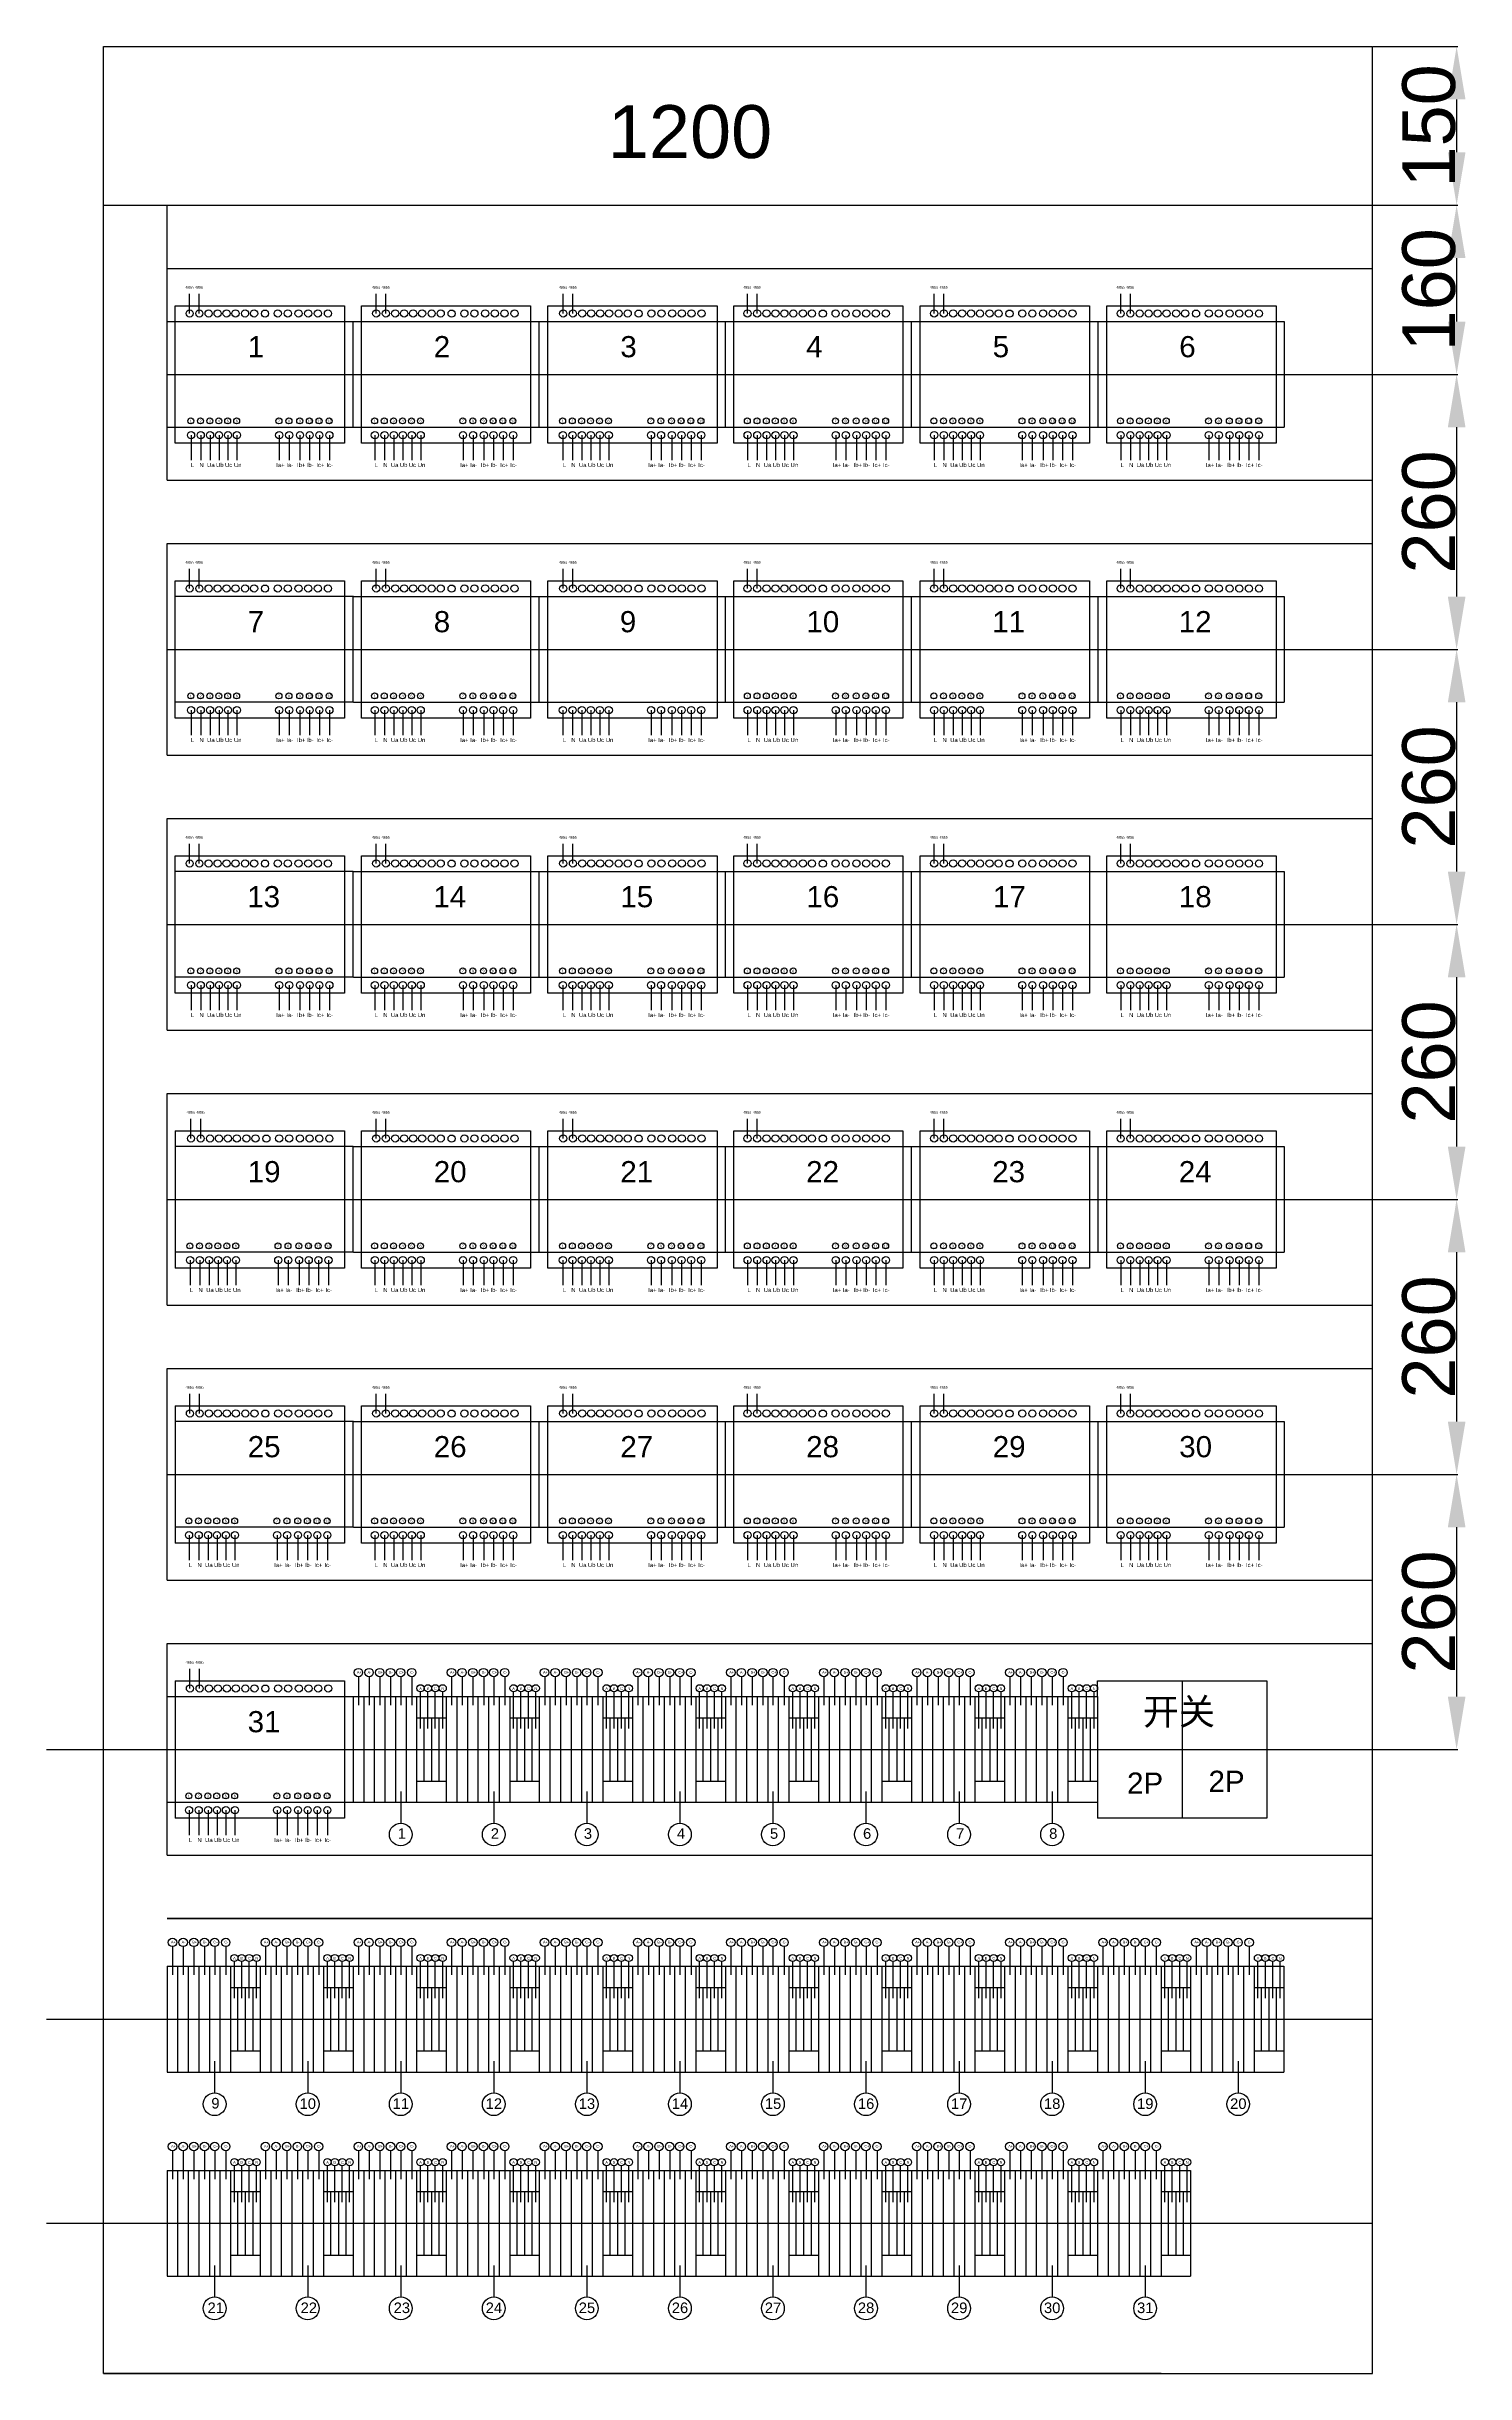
# Model space of a CAD drawing. Header units: millimetres. Extents: x 4250 to 10506, y 600 to 2800.
# Drawn here: x 9164 to 10506, y 600 to 2800 of the extents above; entities that cross this region are included whole.
import ezdxf

# ---------------------------------------------------------------- set-up
doc = ezdxf.new("R2010")
doc.units = ezdxf.units.MM
doc.styles.get("Standard").update_dxf_attribs({"font": 'arial.ttf'})
doc.dimstyles.new('ISO-25', dxfattribs={"dimtxt": 2.5, "dimasz": 2.5, "dimexe": 1.25, "dimexo": 0.625, "dimtad": 1, "dimtxsty": 'Standard', "dimcen": 2.5, "dimadec": 0, "dimazin": 0, "dimtfac": 1, "dimtmove": 0, "dimatfit": 3, "dimfxl": 1, "dimarcsym": 0})

# ---------------------------------------------------------------- blocks, each defined once
blk = doc.blocks.new('*D18')
at = {"color": 0, "lineweight": -2, "transparency": 16777216}
for p, q in [((10418.8, 2799.8), (10499, 2799.8)), ((10497.7, 2749.8), (10497.7, 2699.8)), ((10418.8, 2649.8), (10499, 2649.8))]:
    blk.add_line(p, q, dxfattribs=at)
at = {"color": 0, "transparency": 16777216}
for points in [[(10489.4, 2749.8), (10506.1, 2749.8), (10497.7, 2799.8)], [(10489.4, 2699.8), (10506.1, 2699.8), (10497.7, 2649.8)]]:
    blk.add_solid(points, dxfattribs=at)
at = {"layer": 'Defpoints', "color": 0, "transparency": 16777216}
for p in [(10418.2, 2799.8), (10418.2, 2649.8), (10497.7, 2649.8)]:
    blk.add_point(p, dxfattribs=at)
at = {"color": 0, "transparency": 16777216, "insert": (10471.6, 2724.8), "char_height": 50, "attachment_point": 5, "rotation": 90}
blk.add_mtext('150', dxfattribs=at)
blk = doc.blocks.new('*D19')
at = {"color": 0, "lineweight": -2, "transparency": 16777216}
for p, q in [((10418.8, 2649.8), (10499, 2649.8)), ((10497.7, 2599.8), (10497.7, 2539.8)), ((10358.8, 2489.8), (10499, 2489.8))]:
    blk.add_line(p, q, dxfattribs=at)
at = {"color": 0, "transparency": 16777216}
for points in [[(10489.4, 2599.8), (10506.1, 2599.8), (10497.7, 2649.8)], [(10489.4, 2539.8), (10506.1, 2539.8), (10497.7, 2489.8)]]:
    blk.add_solid(points, dxfattribs=at)
at = {"layer": 'Defpoints', "color": 0, "transparency": 16777216}
for p in [(10418.2, 2649.8), (10358.2, 2489.8), (10497.7, 2489.8)]:
    blk.add_point(p, dxfattribs=at)
at = {"color": 0, "transparency": 16777216, "insert": (10471.6, 2569.8), "char_height": 50, "attachment_point": 5, "rotation": 90}
blk.add_mtext('160', dxfattribs=at)
blk = doc.blocks.new('*D20')
at = {"color": 0, "lineweight": -2, "transparency": 16777216}
for p, q in [((10358.8, 2489.8), (10499, 2489.8)), ((10497.7, 2439.8), (10497.7, 2279.8)), ((10358.8, 2229.8), (10499, 2229.8))]:
    blk.add_line(p, q, dxfattribs=at)
at = {"color": 0, "transparency": 16777216}
for points in [[(10489.4, 2439.8), (10506.1, 2439.8), (10497.7, 2489.8)], [(10489.4, 2279.8), (10506.1, 2279.8), (10497.7, 2229.8)]]:
    blk.add_solid(points, dxfattribs=at)
at = {"layer": 'Defpoints', "color": 0, "transparency": 16777216}
for p in [(10358.2, 2489.8), (10358.2, 2229.8), (10497.7, 2229.8)]:
    blk.add_point(p, dxfattribs=at)
at = {"color": 0, "transparency": 16777216, "insert": (10471.6, 2359.8), "char_height": 50, "attachment_point": 5, "rotation": 90}
blk.add_mtext('260', dxfattribs=at)
blk = doc.blocks.new('*D21')
at = {"color": 0, "lineweight": -2, "transparency": 16777216}
for p, q in [((10358.8, 2229.8), (10499, 2229.8)), ((10497.7, 2179.8), (10497.7, 2019.8)), ((10358.8, 1969.8), (10499, 1969.8))]:
    blk.add_line(p, q, dxfattribs=at)
at = {"color": 0, "transparency": 16777216}
for points in [[(10489.4, 2179.8), (10506.1, 2179.8), (10497.7, 2229.8)], [(10489.4, 2019.8), (10506.1, 2019.8), (10497.7, 1969.8)]]:
    blk.add_solid(points, dxfattribs=at)
at = {"layer": 'Defpoints', "color": 0, "transparency": 16777216}
for p in [(10358.2, 2229.8), (10358.2, 1969.8), (10497.7, 1969.8)]:
    blk.add_point(p, dxfattribs=at)
at = {"color": 0, "transparency": 16777216, "insert": (10471.6, 2099.8), "char_height": 50, "attachment_point": 5, "rotation": 90}
blk.add_mtext('260', dxfattribs=at)
blk = doc.blocks.new('*D22')
at = {"color": 0, "lineweight": -2, "transparency": 16777216}
for p, q in [((10358.8, 1969.8), (10499, 1969.8)), ((10497.7, 1919.8), (10497.7, 1759.8)), ((10358.8, 1709.8), (10499, 1709.8))]:
    blk.add_line(p, q, dxfattribs=at)
at = {"color": 0, "transparency": 16777216}
for points in [[(10489.4, 1919.8), (10506.1, 1919.8), (10497.7, 1969.8)], [(10489.4, 1759.8), (10506.1, 1759.8), (10497.7, 1709.8)]]:
    blk.add_solid(points, dxfattribs=at)
at = {"layer": 'Defpoints', "color": 0, "transparency": 16777216}
for p in [(10358.2, 1969.8), (10358.2, 1709.8), (10497.7, 1709.8)]:
    blk.add_point(p, dxfattribs=at)
at = {"color": 0, "transparency": 16777216, "insert": (10471.6, 1839.8), "char_height": 50, "attachment_point": 5, "rotation": 90}
blk.add_mtext('260', dxfattribs=at)
blk = doc.blocks.new('*D23')
at = {"color": 0, "lineweight": -2, "transparency": 16777216}
for p, q in [((10358.8, 1709.8), (10499, 1709.8)), ((10497.7, 1659.8), (10497.7, 1499.8)), ((10358.8, 1449.8), (10499, 1449.8))]:
    blk.add_line(p, q, dxfattribs=at)
at = {"color": 0, "transparency": 16777216}
for points in [[(10489.4, 1659.8), (10506.1, 1659.8), (10497.7, 1709.8)], [(10489.4, 1499.8), (10506.1, 1499.8), (10497.7, 1449.8)]]:
    blk.add_solid(points, dxfattribs=at)
at = {"layer": 'Defpoints', "color": 0, "transparency": 16777216}
for p in [(10358.2, 1709.8), (10358.2, 1449.8), (10497.7, 1449.8)]:
    blk.add_point(p, dxfattribs=at)
at = {"color": 0, "transparency": 16777216, "insert": (10471.6, 1579.8), "char_height": 50, "attachment_point": 5, "rotation": 90}
blk.add_mtext('260', dxfattribs=at)
blk = doc.blocks.new('*D24')
at = {"color": 0, "lineweight": -2, "transparency": 16777216}
for p, q in [((10358.8, 1449.8), (10499, 1449.8)), ((10497.7, 1399.8), (10497.7, 1239.8)), ((10358.8, 1189.8), (10499, 1189.8))]:
    blk.add_line(p, q, dxfattribs=at)
at = {"color": 0, "transparency": 16777216}
for points in [[(10489.4, 1399.8), (10506.1, 1399.8), (10497.7, 1449.8)], [(10489.4, 1239.8), (10506.1, 1239.8), (10497.7, 1189.8)]]:
    blk.add_solid(points, dxfattribs=at)
at = {"layer": 'Defpoints', "color": 0, "transparency": 16777216}
for p in [(10358.2, 1449.8), (10358.2, 1189.8), (10497.7, 1189.8)]:
    blk.add_point(p, dxfattribs=at)
at = {"color": 0, "transparency": 16777216, "insert": (10471.6, 1319.8), "char_height": 50, "attachment_point": 5, "rotation": 90}
blk.add_mtext('260', dxfattribs=at)

msp = doc.modelspace()

# ---------------------------------------------------------------- linework, layer by layer
for p, q in [((9218.16, 599.808), (9218.16, 2799.808)), ((9218.16, 2799.808), (10218.16, 2799.808)), ((10418.16, 599.808), (10418.16, 2799.808)), ((9218.16, 2649.808), (10218.16, 2649.808)), ((9278.16, 2389.808), (9278.16, 2649.808)), ((9278.16, 2589.808), (10158.16, 2589.808)), ((9285.918, 2424.808), (9285.918, 2554.808)), ((9285.918, 2554.808), (9445.918, 2554.808)), ((9299.497, 2547.452), (9299.497, 2566.142)), ((9308.646, 2547.452), (9308.646, 2566.142)), ((9445.918, 2554.808), (9445.918, 2424.808)), ((9461.887, 2424.808), (9461.887, 2554.808)), ((9461.887, 2554.808), (9621.887, 2554.808)), ((9475.962, 2547.452), (9475.962, 2566.142)), ((9485.111, 2547.452), (9485.111, 2566.142)), ((9621.887, 2554.808), (9621.887, 2424.808)), ((9638.343, 2424.808), (9638.343, 2554.808)), ((9638.343, 2554.808), (9798.343, 2554.808)), ((9652.82, 2547.452), (9652.82, 2566.142)), ((9661.969, 2547.452), (9661.969, 2566.142)), ((9798.343, 2554.808), (9798.343, 2424.808)), ((9814.074, 2424.808), (9814.074, 2554.808)), ((9814.074, 2554.808), (9974.074, 2554.808)), ((9827.061, 2547.452), (9827.061, 2566.142)), ((9836.21, 2547.452), (9836.21, 2566.142)), ((9974.074, 2554.808), (9974.074, 2424.808)), ((9990.486, 2424.808), (9990.486, 2554.808)), ((9990.486, 2554.808), (10150.486, 2554.808)), ((10003.595, 2547.452), (10003.595, 2566.142)), ((10012.745, 2547.452), (10012.745, 2566.142)), ((10150.486, 2554.808), (10150.486, 2424.808)), ((10166.897, 2424.808), (10166.897, 2554.808)), ((10166.897, 2554.808), (10326.897, 2554.808)), ((10180.007, 2547.452), (10180.007, 2566.142)), ((10189.156, 2547.452), (10189.156, 2566.142)), ((10326.897, 2554.808), (10326.897, 2424.808)), ((9278.16, 2539.808), (10158.16, 2539.808)), ((9454.16, 2439.808), (9454.16, 2539.808)), ((9454.572, 2539.808), (10334.572, 2539.808)), ((9454.572, 2539.808), (10334.572, 2539.808)), ((9630.16, 2439.808), (9630.16, 2539.808)), ((9806.16, 2439.808), (9806.16, 2539.808)), ((9982.16, 2439.808), (9982.16, 2539.808)), ((10158.572, 2439.808), (10158.572, 2539.808)), ((10334.983, 2439.808), (10334.983, 2539.808)), ((9278.16, 2489.808), (10158.16, 2489.808)), ((9278.16, 2439.808), (10158.16, 2439.808)), ((9445.918, 2424.808), (9285.918, 2424.808)), ((9300.842, 2432.362), (9300.842, 2408.782)), ((9309.992, 2432.362), (9309.992, 2408.782)), ((9318.802, 2432.362), (9318.802, 2408.782)), ((9327.273, 2432.362), (9327.273, 2408.782)), ((9335.745, 2432.362), (9335.745, 2408.782)), ((9344.216, 2432.362), (9344.216, 2408.782)), ((9384.202, 2432.362), (9384.202, 2408.782)), ((9393.69, 2432.362), (9393.69, 2408.782)), ((9403.856, 2432.362), (9403.856, 2408.782)), ((9413.005, 2432.362), (9413.005, 2408.782)), ((9422.154, 2432.362), (9422.154, 2408.782)), ((9431.642, 2432.362), (9431.642, 2408.782)), ((9454.572, 2439.808), (10334.572, 2439.808)), ((9454.572, 2439.808), (10334.572, 2439.808)), ((9621.887, 2424.808), (9461.887, 2424.808)), ((9474.677, 2432.362), (9474.677, 2408.782)), ((9483.826, 2432.362), (9483.826, 2408.782)), ((9492.637, 2432.362), (9492.637, 2408.782)), ((9501.108, 2432.362), (9501.108, 2408.782)), ((9509.58, 2432.362), (9509.58, 2408.782)), ((9518.051, 2432.362), (9518.051, 2408.782)), ((9558.036, 2432.362), (9558.036, 2408.782)), ((9567.524, 2432.362), (9567.524, 2408.782)), ((9577.69, 2432.362), (9577.69, 2408.782)), ((9586.839, 2432.362), (9586.839, 2408.782)), ((9595.989, 2432.362), (9595.989, 2408.782)), ((9605.477, 2432.362), (9605.477, 2408.782)), ((9798.343, 2424.808), (9638.343, 2424.808)), ((9652.496, 2432.362), (9652.496, 2408.782)), ((9661.645, 2432.362), (9661.645, 2408.782)), ((9670.456, 2432.362), (9670.456, 2408.782)), ((9678.927, 2432.362), (9678.927, 2408.782)), ((9687.399, 2432.362), (9687.399, 2408.782)), ((9695.87, 2432.362), (9695.87, 2408.782)), ((9735.855, 2432.362), (9735.855, 2408.782)), ((9745.343, 2432.362), (9745.343, 2408.782)), ((9755.509, 2432.362), (9755.509, 2408.782)), ((9764.658, 2432.362), (9764.658, 2408.782)), ((9773.808, 2432.362), (9773.808, 2408.782)), ((9783.296, 2432.362), (9783.296, 2408.782)), ((9974.074, 2424.808), (9814.074, 2424.808)), ((9827.169, 2432.362), (9827.169, 2408.782)), ((9836.319, 2432.362), (9836.319, 2408.782)), ((9845.129, 2432.362), (9845.129, 2408.782)), ((9853.6, 2432.362), (9853.6, 2408.782)), ((9862.072, 2432.362), (9862.072, 2408.782)), ((9870.543, 2432.362), (9870.543, 2408.782)), ((9910.529, 2432.362), (9910.529, 2408.782)), ((9920.017, 2432.362), (9920.017, 2408.782)), ((9930.183, 2432.362), (9930.183, 2408.782)), ((9939.332, 2432.362), (9939.332, 2408.782)), ((9948.481, 2432.362), (9948.481, 2408.782)), ((9957.969, 2432.362), (9957.969, 2408.782)), ((10150.486, 2424.808), (9990.486, 2424.808)), ((10003.595, 2432.362), (10003.595, 2408.782)), ((10012.745, 2432.362), (10012.745, 2408.782)), ((10021.555, 2432.362), (10021.555, 2408.782)), ((10030.026, 2432.362), (10030.026, 2408.782)), ((10038.498, 2432.362), (10038.498, 2408.782)), ((10046.969, 2432.362), (10046.969, 2408.782)), ((10086.955, 2432.362), (10086.955, 2408.782)), ((10096.443, 2432.362), (10096.443, 2408.782)), ((10106.608, 2432.362), (10106.608, 2408.782)), ((10115.758, 2432.362), (10115.758, 2408.782)), ((10124.907, 2432.362), (10124.907, 2408.782)), ((10134.395, 2432.362), (10134.395, 2408.782)), ((10326.897, 2424.808), (10166.897, 2424.808)), ((10180.007, 2432.362), (10180.007, 2408.782)), ((10189.156, 2432.362), (10189.156, 2408.782)), ((10197.966, 2432.362), (10197.966, 2408.782)), ((10206.438, 2432.362), (10206.438, 2408.782)), ((10214.909, 2432.362), (10214.909, 2408.782)), ((10223.381, 2432.362), (10223.381, 2408.782)), ((10263.366, 2432.362), (10263.366, 2408.782)), ((10272.854, 2432.362), (10272.854, 2408.782)), ((10283.02, 2432.362), (10283.02, 2408.782)), ((10292.169, 2432.362), (10292.169, 2408.782)), ((10301.318, 2432.362), (10301.318, 2408.782)), ((10310.806, 2432.362), (10310.806, 2408.782)), ((9278.16, 2389.808), (10158.16, 2389.808)), ((9278.16, 2129.808), (9278.16, 2329.808)), ((9278.16, 2329.808), (10158.16, 2329.808)), ((9285.918, 2164.808), (9285.918, 2294.808)), ((9285.918, 2294.808), (9445.918, 2294.808)), ((9285.918, 2294.808), (9445.918, 2294.808)), ((9299.497, 2287.452), (9299.497, 2306.142)), ((9308.646, 2287.452), (9308.646, 2306.142)), ((9445.918, 2294.808), (9445.918, 2164.808)), ((9445.918, 2294.808), (9445.918, 2164.808)), ((9461.887, 2164.808), (9461.887, 2294.808)), ((9461.887, 2294.808), (9621.887, 2294.808)), ((9475.962, 2287.452), (9475.962, 2306.142)), ((9485.111, 2287.452), (9485.111, 2306.142)), ((9621.887, 2294.808), (9621.887, 2164.808)), ((9638.343, 2164.808), (9638.343, 2294.808)), ((9638.343, 2294.808), (9798.343, 2294.808)), ((9652.82, 2287.452), (9652.82, 2306.142)), ((9661.969, 2287.452), (9661.969, 2306.142)), ((9798.343, 2294.808), (9798.343, 2164.808)), ((9814.074, 2164.808), (9814.074, 2294.808)), ((9814.074, 2294.808), (9974.074, 2294.808)), ((9827.061, 2287.452), (9827.061, 2306.142)), ((9836.21, 2287.452), (9836.21, 2306.142)), ((9974.074, 2294.808), (9974.074, 2164.808)), ((9990.486, 2164.808), (9990.486, 2294.808)), ((9990.486, 2294.808), (10150.486, 2294.808)), ((10003.595, 2287.452), (10003.595, 2306.142)), ((10012.745, 2287.452), (10012.745, 2306.142)), ((10150.486, 2294.808), (10150.486, 2164.808)), ((10166.897, 2164.808), (10166.897, 2294.808)), ((10166.897, 2294.808), (10326.897, 2294.808)), ((10180.007, 2287.452), (10180.007, 2306.142)), ((10189.156, 2287.452), (10189.156, 2306.142)), ((10326.897, 2294.808), (10326.897, 2164.808)), ((9454.16, 2179.808), (9454.16, 2279.808)), ((9454.572, 2279.808), (10334.572, 2279.808)), ((9454.572, 2279.808), (10334.572, 2279.808)), ((9630.16, 2179.808), (9630.16, 2279.808)), ((9806.16, 2179.808), (9806.16, 2279.808)), ((9982.16, 2179.808), (9982.16, 2279.808)), ((10158.572, 2179.808), (10158.572, 2279.808)), ((10334.983, 2179.808), (10334.983, 2279.808)), ((9278.16, 2229.808), (10158.16, 2229.808)), ((9454.572, 2179.808), (10334.572, 2179.808)), ((9454.572, 2179.808), (10334.572, 2179.808)), ((9445.918, 2164.808), (9285.918, 2164.808)), ((9445.918, 2164.808), (9285.918, 2164.808)), ((9300.842, 2172.362), (9300.842, 2148.782)), ((9309.992, 2172.362), (9309.992, 2148.782)), ((9318.802, 2172.362), (9318.802, 2148.782)), ((9327.273, 2172.362), (9327.273, 2148.782)), ((9335.745, 2172.362), (9335.745, 2148.782)), ((9344.216, 2172.362), (9344.216, 2148.782)), ((9384.202, 2172.362), (9384.202, 2148.782)), ((9393.69, 2172.362), (9393.69, 2148.782)), ((9403.856, 2172.362), (9403.856, 2148.782)), ((9413.005, 2172.362), (9413.005, 2148.782)), ((9422.154, 2172.362), (9422.154, 2148.782)), ((9431.642, 2172.362), (9431.642, 2148.782)), ((9621.887, 2164.808), (9461.887, 2164.808)), ((9474.677, 2172.362), (9474.677, 2148.782)), ((9483.826, 2172.362), (9483.826, 2148.782)), ((9492.637, 2172.362), (9492.637, 2148.782)), ((9501.108, 2172.362), (9501.108, 2148.782)), ((9509.58, 2172.362), (9509.58, 2148.782)), ((9518.051, 2172.362), (9518.051, 2148.782)), ((9558.036, 2172.362), (9558.036, 2148.782)), ((9567.524, 2172.362), (9567.524, 2148.782)), ((9577.69, 2172.362), (9577.69, 2148.782)), ((9586.839, 2172.362), (9586.839, 2148.782)), ((9595.989, 2172.362), (9595.989, 2148.782)), ((9605.477, 2172.362), (9605.477, 2148.782)), ((9798.343, 2164.808), (9638.343, 2164.808)), ((9652.496, 2172.362), (9652.496, 2148.782)), ((9661.645, 2172.362), (9661.645, 2148.782)), ((9670.456, 2172.362), (9670.456, 2148.782)), ((9678.927, 2172.362), (9678.927, 2148.782)), ((9687.399, 2172.362), (9687.399, 2148.782)), ((9695.87, 2172.362), (9695.87, 2148.782)), ((9735.855, 2172.362), (9735.855, 2148.782)), ((9745.343, 2172.362), (9745.343, 2148.782)), ((9755.509, 2172.362), (9755.509, 2148.782)), ((9764.658, 2172.362), (9764.658, 2148.782)), ((9773.808, 2172.362), (9773.808, 2148.782)), ((9783.296, 2172.362), (9783.296, 2148.782)), ((9974.074, 2164.808), (9814.074, 2164.808)), ((9827.169, 2172.362), (9827.169, 2148.782)), ((9836.319, 2172.362), (9836.319, 2148.782)), ((9845.129, 2172.362), (9845.129, 2148.782)), ((9853.6, 2172.362), (9853.6, 2148.782)), ((9862.072, 2172.362), (9862.072, 2148.782)), ((9870.543, 2172.362), (9870.543, 2148.782)), ((9910.529, 2172.362), (9910.529, 2148.782)), ((9920.017, 2172.362), (9920.017, 2148.782)), ((9930.183, 2172.362), (9930.183, 2148.782)), ((9939.332, 2172.362), (9939.332, 2148.782)), ((9948.481, 2172.362), (9948.481, 2148.782)), ((9957.969, 2172.362), (9957.969, 2148.782)), ((10150.486, 2164.808), (9990.486, 2164.808)), ((10003.595, 2172.362), (10003.595, 2148.782)), ((10012.745, 2172.362), (10012.745, 2148.782)), ((10021.555, 2172.362), (10021.555, 2148.782)), ((10030.026, 2172.362), (10030.026, 2148.782)), ((10038.498, 2172.362), (10038.498, 2148.782)), ((10046.969, 2172.362), (10046.969, 2148.782)), ((10086.955, 2172.362), (10086.955, 2148.782)), ((10096.443, 2172.362), (10096.443, 2148.782)), ((10106.608, 2172.362), (10106.608, 2148.782)), ((10115.758, 2172.362), (10115.758, 2148.782)), ((10124.907, 2172.362), (10124.907, 2148.782)), ((10134.395, 2172.362), (10134.395, 2148.782)), ((10326.897, 2164.808), (10166.897, 2164.808)), ((10180.007, 2172.362), (10180.007, 2148.782)), ((10189.156, 2172.362), (10189.156, 2148.782)), ((10197.966, 2172.362), (10197.966, 2148.782)), ((10206.438, 2172.362), (10206.438, 2148.782)), ((10214.909, 2172.362), (10214.909, 2148.782)), ((10223.381, 2172.362), (10223.381, 2148.782)), ((10263.366, 2172.362), (10263.366, 2148.782)), ((10272.854, 2172.362), (10272.854, 2148.782)), ((10283.02, 2172.362), (10283.02, 2148.782)), ((10292.169, 2172.362), (10292.169, 2148.782)), ((10301.318, 2172.362), (10301.318, 2148.782)), ((10310.806, 2172.362), (10310.806, 2148.782)), ((9278.16, 2129.808), (10158.16, 2129.808)), ((9278.16, 1869.808), (9278.16, 2069.808)), ((9278.16, 2069.808), (10158.16, 2069.808)), ((9299.497, 2027.452), (9299.497, 2046.142)), ((9308.646, 2027.452), (9308.646, 2046.142)), ((9475.962, 2027.452), (9475.962, 2046.142)), ((9485.111, 2027.452), (9485.111, 2046.142)), ((9652.82, 2027.452), (9652.82, 2046.142)), ((9661.969, 2027.452), (9661.969, 2046.142)), ((9827.061, 2027.452), (9827.061, 2046.142)), ((9836.21, 2027.452), (9836.21, 2046.142)), ((10003.595, 2027.452), (10003.595, 2046.142)), ((10012.745, 2027.452), (10012.745, 2046.142)), ((10180.007, 2027.452), (10180.007, 2046.142)), ((10189.156, 2027.452), (10189.156, 2046.142)), ((9285.918, 1904.808), (9285.918, 2034.808)), ((9285.918, 2034.808), (9445.918, 2034.808)), ((9285.918, 2034.808), (9445.918, 2034.808)), ((9445.918, 2034.808), (9445.918, 1904.808)), ((9445.918, 2034.808), (9445.918, 1904.808)), ((9461.887, 1904.808), (9461.887, 2034.808)), ((9461.887, 2034.808), (9621.887, 2034.808)), ((9621.887, 2034.808), (9621.887, 1904.808)), ((9638.343, 1904.808), (9638.343, 2034.808)), ((9638.343, 2034.808), (9798.343, 2034.808)), ((9798.343, 2034.808), (9798.343, 1904.808)), ((9814.074, 1904.808), (9814.074, 2034.808)), ((9814.074, 2034.808), (9974.074, 2034.808)), ((9974.074, 2034.808), (9974.074, 1904.808)), ((9990.486, 1904.808), (9990.486, 2034.808)), ((9990.486, 2034.808), (10150.486, 2034.808)), ((10150.486, 2034.808), (10150.486, 1904.808)), ((10166.897, 1904.808), (10166.897, 2034.808)), ((10166.897, 2034.808), (10326.897, 2034.808)), ((10326.897, 2034.808), (10326.897, 1904.808)), ((9454.16, 1919.808), (9454.16, 2019.808)), ((9454.572, 2019.808), (10334.572, 2019.808)), ((9454.572, 2019.808), (10334.572, 2019.808)), ((9630.16, 1919.808), (9630.16, 2019.808)), ((9806.16, 1919.808), (9806.16, 2019.808)), ((9982.16, 1919.808), (9982.16, 2019.808)), ((10334.983, 1919.808), (10334.983, 2019.808)), ((9278.16, 1969.808), (10158.16, 1969.808)), ((9454.572, 1919.808), (10334.572, 1919.808)), ((9454.572, 1919.808), (10334.572, 1919.808)), ((9445.918, 1904.808), (9285.918, 1904.808)), ((9445.918, 1904.808), (9285.918, 1904.808)), ((9300.842, 1912.362), (9300.842, 1888.782)), ((9309.992, 1912.362), (9309.992, 1888.782)), ((9318.802, 1912.362), (9318.802, 1888.782)), ((9327.273, 1912.362), (9327.273, 1888.782)), ((9335.745, 1912.362), (9335.745, 1888.782)), ((9344.216, 1912.362), (9344.216, 1888.782)), ((9384.202, 1912.362), (9384.202, 1888.782)), ((9393.69, 1912.362), (9393.69, 1888.782)), ((9403.856, 1912.362), (9403.856, 1888.782)), ((9413.005, 1912.362), (9413.005, 1888.782)), ((9422.154, 1912.362), (9422.154, 1888.782)), ((9431.642, 1912.362), (9431.642, 1888.782)), ((9621.887, 1904.808), (9461.887, 1904.808)), ((9474.677, 1912.362), (9474.677, 1888.782)), ((9483.826, 1912.362), (9483.826, 1888.782)), ((9492.637, 1912.362), (9492.637, 1888.782)), ((9501.108, 1912.362), (9501.108, 1888.782)), ((9509.58, 1912.362), (9509.58, 1888.782)), ((9518.051, 1912.362), (9518.051, 1888.782)), ((9558.036, 1912.362), (9558.036, 1888.782)), ((9567.524, 1912.362), (9567.524, 1888.782)), ((9577.69, 1912.362), (9577.69, 1888.782)), ((9586.839, 1912.362), (9586.839, 1888.782)), ((9595.989, 1912.362), (9595.989, 1888.782)), ((9605.477, 1912.362), (9605.477, 1888.782)), ((9798.343, 1904.808), (9638.343, 1904.808)), ((9652.496, 1912.362), (9652.496, 1888.782)), ((9661.645, 1912.362), (9661.645, 1888.782)), ((9670.456, 1912.362), (9670.456, 1888.782)), ((9678.927, 1912.362), (9678.927, 1888.782)), ((9687.399, 1912.362), (9687.399, 1888.782)), ((9695.87, 1912.362), (9695.87, 1888.782)), ((9735.855, 1912.362), (9735.855, 1888.782)), ((9745.343, 1912.362), (9745.343, 1888.782)), ((9755.509, 1912.362), (9755.509, 1888.782)), ((9764.658, 1912.362), (9764.658, 1888.782)), ((9773.808, 1912.362), (9773.808, 1888.782)), ((9783.296, 1912.362), (9783.296, 1888.782)), ((9974.074, 1904.808), (9814.074, 1904.808)), ((9827.169, 1912.362), (9827.169, 1888.782)), ((9836.319, 1912.362), (9836.319, 1888.782)), ((9845.129, 1912.362), (9845.129, 1888.782)), ((9853.6, 1912.362), (9853.6, 1888.782)), ((9862.072, 1912.362), (9862.072, 1888.782)), ((9870.543, 1912.362), (9870.543, 1888.782)), ((9910.529, 1912.362), (9910.529, 1888.782)), ((9920.017, 1912.362), (9920.017, 1888.782)), ((9930.183, 1912.362), (9930.183, 1888.782)), ((9939.332, 1912.362), (9939.332, 1888.782)), ((9948.481, 1912.362), (9948.481, 1888.782)), ((9957.969, 1912.362), (9957.969, 1888.782)), ((10150.486, 1904.808), (9990.486, 1904.808)), ((10003.595, 1912.362), (10003.595, 1888.782)), ((10012.745, 1912.362), (10012.745, 1888.782)), ((10021.555, 1912.362), (10021.555, 1888.782)), ((10030.026, 1912.362), (10030.026, 1888.782)), ((10038.498, 1912.362), (10038.498, 1888.782)), ((10046.969, 1912.362), (10046.969, 1888.782)), ((10086.955, 1912.362), (10086.955, 1888.782)), ((10096.443, 1912.362), (10096.443, 1888.782)), ((10106.608, 1912.362), (10106.608, 1888.782)), ((10115.758, 1912.362), (10115.758, 1888.782)), ((10124.907, 1912.362), (10124.907, 1888.782)), ((10134.395, 1912.362), (10134.395, 1888.782)), ((10326.897, 1904.808), (10166.897, 1904.808)), ((10180.007, 1912.362), (10180.007, 1888.782)), ((10189.156, 1912.362), (10189.156, 1888.782)), ((10197.966, 1912.362), (10197.966, 1888.782)), ((10206.438, 1912.362), (10206.438, 1888.782)), ((10214.909, 1912.362), (10214.909, 1888.782)), ((10223.381, 1912.362), (10223.381, 1888.782)), ((10263.366, 1912.362), (10263.366, 1888.782)), ((10272.854, 1912.362), (10272.854, 1888.782)), ((10283.02, 1912.362), (10283.02, 1888.782)), ((10292.169, 1912.362), (10292.169, 1888.782)), ((10301.318, 1912.362), (10301.318, 1888.782)), ((10310.806, 1912.362), (10310.806, 1888.782)), ((9278.16, 1869.808), (10158.16, 1869.808)), ((9278.16, 1609.808), (9278.16, 1809.808)), ((9278.16, 1809.808), (10158.16, 1809.808)), ((9300.781, 1767.452), (9300.781, 1786.142)), ((9309.93, 1767.452), (9309.93, 1786.142)), ((9475.962, 1767.452), (9475.962, 1786.142)), ((9485.111, 1767.452), (9485.111, 1786.142)), ((9652.82, 1767.452), (9652.82, 1786.142)), ((9661.969, 1767.452), (9661.969, 1786.142)), ((9827.061, 1767.452), (9827.061, 1786.142)), ((9836.21, 1767.452), (9836.21, 1786.142)), ((10003.595, 1767.452), (10003.595, 1786.142)), ((10012.745, 1767.452), (10012.745, 1786.142)), ((10180.007, 1767.452), (10180.007, 1786.142)), ((10189.156, 1767.452), (10189.156, 1786.142)), ((9285.918, 1774.808), (9445.918, 1774.808)), ((9285.918, 1774.808), (9285.918, 1644.808)), ((9445.918, 1774.808), (9445.918, 1644.808)), ((9461.887, 1644.808), (9461.887, 1774.808)), ((9461.887, 1774.808), (9621.887, 1774.808)), ((9621.887, 1774.808), (9621.887, 1644.808)), ((9638.343, 1644.808), (9638.343, 1774.808)), ((9638.343, 1774.808), (9798.343, 1774.808)), ((9798.343, 1774.808), (9798.343, 1644.808)), ((9814.074, 1644.808), (9814.074, 1774.808)), ((9814.074, 1774.808), (9974.074, 1774.808)), ((9974.074, 1774.808), (9974.074, 1644.808)), ((9990.486, 1644.808), (9990.486, 1774.808)), ((9990.486, 1774.808), (10150.486, 1774.808)), ((10150.486, 1774.808), (10150.486, 1644.808)), ((10166.897, 1644.808), (10166.897, 1774.808)), ((10166.897, 1774.808), (10326.897, 1774.808)), ((10326.897, 1774.808), (10326.897, 1644.808)), ((9454.16, 1659.808), (9454.16, 1759.808)), ((9454.572, 1759.808), (10334.572, 1759.808)), ((9454.572, 1759.808), (10334.572, 1759.808)), ((9630.16, 1659.808), (9630.16, 1759.808)), ((9806.16, 1659.808), (9806.16, 1759.808)), ((9982.16, 1659.808), (9982.16, 1759.808)), ((10158.572, 1659.808), (10158.572, 1759.808)), ((10334.983, 1659.808), (10334.983, 1759.808)), ((9278.16, 1709.808), (10158.16, 1709.808)), ((9299.944, 1652.362), (9299.944, 1628.782)), ((9309.093, 1652.362), (9309.093, 1628.782)), ((9317.903, 1652.362), (9317.903, 1628.782)), ((9326.375, 1652.362), (9326.375, 1628.782)), ((9334.846, 1652.362), (9334.846, 1628.782)), ((9343.318, 1652.362), (9343.318, 1628.782)), ((9383.303, 1652.362), (9383.303, 1628.782)), ((9392.791, 1652.362), (9392.791, 1628.782)), ((9402.957, 1652.362), (9402.957, 1628.782)), ((9412.106, 1652.362), (9412.106, 1628.782)), ((9421.255, 1652.362), (9421.255, 1628.782)), ((9430.743, 1652.362), (9430.743, 1628.782)), ((9454.572, 1659.808), (10334.572, 1659.808)), ((9454.572, 1659.808), (10334.572, 1659.808)), ((9474.677, 1652.362), (9474.677, 1628.782)), ((9483.826, 1652.362), (9483.826, 1628.782)), ((9492.637, 1652.362), (9492.637, 1628.782)), ((9501.108, 1652.362), (9501.108, 1628.782)), ((9509.58, 1652.362), (9509.58, 1628.782)), ((9518.051, 1652.362), (9518.051, 1628.782)), ((9558.036, 1652.362), (9558.036, 1628.782)), ((9567.524, 1652.362), (9567.524, 1628.782)), ((9577.69, 1652.362), (9577.69, 1628.782)), ((9586.839, 1652.362), (9586.839, 1628.782)), ((9595.989, 1652.362), (9595.989, 1628.782)), ((9605.477, 1652.362), (9605.477, 1628.782)), ((9652.496, 1652.362), (9652.496, 1628.782)), ((9661.645, 1652.362), (9661.645, 1628.782)), ((9670.456, 1652.362), (9670.456, 1628.782)), ((9678.927, 1652.362), (9678.927, 1628.782)), ((9687.399, 1652.362), (9687.399, 1628.782)), ((9695.87, 1652.362), (9695.87, 1628.782)), ((9735.855, 1652.362), (9735.855, 1628.782)), ((9745.343, 1652.362), (9745.343, 1628.782)), ((9755.509, 1652.362), (9755.509, 1628.782)), ((9764.658, 1652.362), (9764.658, 1628.782)), ((9773.808, 1652.362), (9773.808, 1628.782)), ((9783.296, 1652.362), (9783.296, 1628.782)), ((9827.169, 1652.362), (9827.169, 1628.782)), ((9836.319, 1652.362), (9836.319, 1628.782)), ((9845.129, 1652.362), (9845.129, 1628.782)), ((9853.6, 1652.362), (9853.6, 1628.782)), ((9862.072, 1652.362), (9862.072, 1628.782)), ((9870.543, 1652.362), (9870.543, 1628.782)), ((9910.529, 1652.362), (9910.529, 1628.782)), ((9920.017, 1652.362), (9920.017, 1628.782)), ((9930.183, 1652.362), (9930.183, 1628.782)), ((9939.332, 1652.362), (9939.332, 1628.782)), ((9948.481, 1652.362), (9948.481, 1628.782)), ((9957.969, 1652.362), (9957.969, 1628.782)), ((10003.595, 1652.362), (10003.595, 1628.782)), ((10012.745, 1652.362), (10012.745, 1628.782)), ((10021.555, 1652.362), (10021.555, 1628.782)), ((10030.026, 1652.362), (10030.026, 1628.782)), ((10038.498, 1652.362), (10038.498, 1628.782)), ((10046.969, 1652.362), (10046.969, 1628.782)), ((10086.955, 1652.362), (10086.955, 1628.782)), ((10096.443, 1652.362), (10096.443, 1628.782)), ((10106.608, 1652.362), (10106.608, 1628.782)), ((10115.758, 1652.362), (10115.758, 1628.782)), ((10124.907, 1652.362), (10124.907, 1628.782)), ((10134.395, 1652.362), (10134.395, 1628.782)), ((10180.007, 1652.362), (10180.007, 1628.782)), ((10189.156, 1652.362), (10189.156, 1628.782)), ((10197.966, 1652.362), (10197.966, 1628.782)), ((10206.438, 1652.362), (10206.438, 1628.782)), ((10214.909, 1652.362), (10214.909, 1628.782)), ((10223.381, 1652.362), (10223.381, 1628.782)), ((10263.366, 1652.362), (10263.366, 1628.782)), ((10272.854, 1652.362), (10272.854, 1628.782)), ((10283.02, 1652.362), (10283.02, 1628.782)), ((10292.169, 1652.362), (10292.169, 1628.782)), ((10301.318, 1652.362), (10301.318, 1628.782)), ((10310.806, 1652.362), (10310.806, 1628.782)), ((9445.918, 1644.808), (9285.918, 1644.808)), ((9621.887, 1644.808), (9461.887, 1644.808)), ((9798.343, 1644.808), (9638.343, 1644.808)), ((9974.074, 1644.808), (9814.074, 1644.808)), ((10150.486, 1644.808), (9990.486, 1644.808)), ((10326.897, 1644.808), (10166.897, 1644.808)), ((9278.16, 1609.808), (10158.16, 1609.808)), ((9278.16, 1349.808), (9278.16, 1549.808)), ((9278.16, 1549.808), (10158.16, 1549.808)), ((9299.783, 1507.452), (9299.783, 1526.142)), ((9308.933, 1507.452), (9308.933, 1526.142)), ((9475.962, 1507.452), (9475.962, 1526.142)), ((9485.111, 1507.452), (9485.111, 1526.142)), ((9652.82, 1507.452), (9652.82, 1526.142)), ((9661.969, 1507.452), (9661.969, 1526.142)), ((9827.061, 1507.452), (9827.061, 1526.142)), ((9836.21, 1507.452), (9836.21, 1526.142)), ((10003.595, 1507.452), (10003.595, 1526.142)), ((10012.745, 1507.452), (10012.745, 1526.142)), ((10180.007, 1507.452), (10180.007, 1526.142)), ((10189.156, 1507.452), (10189.156, 1526.142)), ((9285.918, 1514.808), (9445.918, 1514.808)), ((9285.918, 1514.808), (9285.918, 1384.808)), ((9445.918, 1514.808), (9445.918, 1384.808)), ((9454.16, 1399.808), (9454.16, 1499.808)), ((9454.572, 1499.808), (10334.572, 1499.808)), ((9454.572, 1499.808), (10334.572, 1499.808)), ((9461.887, 1384.808), (9461.887, 1514.808)), ((9461.887, 1514.808), (9621.887, 1514.808)), ((9621.887, 1514.808), (9621.887, 1384.808)), ((9630.16, 1399.808), (9630.16, 1499.808)), ((9638.343, 1384.808), (9638.343, 1514.808)), ((9638.343, 1514.808), (9798.343, 1514.808)), ((9798.343, 1514.808), (9798.343, 1384.808)), ((9806.16, 1399.808), (9806.16, 1499.808)), ((9814.074, 1384.808), (9814.074, 1514.808)), ((9814.074, 1514.808), (9974.074, 1514.808)), ((9974.074, 1514.808), (9974.074, 1384.808)), ((9982.16, 1399.808), (9982.16, 1499.808)), ((9990.486, 1384.808), (9990.486, 1514.808)), ((9990.486, 1514.808), (10150.486, 1514.808)), ((10150.486, 1514.808), (10150.486, 1384.808)), ((10158.572, 1399.808), (10158.572, 1499.808)), ((10166.897, 1384.808), (10166.897, 1514.808)), ((10166.897, 1514.808), (10326.897, 1514.808)), ((10326.897, 1514.808), (10326.897, 1384.808)), ((10334.983, 1399.808), (10334.983, 1499.808)), ((9278.16, 1449.808), (10158.16, 1449.808)), ((9298.943, 1392.362), (9298.943, 1368.782)), ((9308.092, 1392.362), (9308.092, 1368.782)), ((9316.902, 1392.362), (9316.902, 1368.782)), ((9325.374, 1392.362), (9325.374, 1368.782)), ((9333.845, 1392.362), (9333.845, 1368.782)), ((9342.317, 1392.362), (9342.317, 1368.782)), ((9382.302, 1392.362), (9382.302, 1368.782)), ((9391.79, 1392.362), (9391.79, 1368.782)), ((9401.956, 1392.362), (9401.956, 1368.782)), ((9411.105, 1392.362), (9411.105, 1368.782)), ((9420.254, 1392.362), (9420.254, 1368.782)), ((9429.742, 1392.362), (9429.742, 1368.782)), ((9454.572, 1399.808), (10334.572, 1399.808)), ((9454.572, 1399.808), (10334.572, 1399.808)), ((9474.677, 1392.362), (9474.677, 1368.782)), ((9483.826, 1392.362), (9483.826, 1368.782)), ((9492.637, 1392.362), (9492.637, 1368.782)), ((9501.108, 1392.362), (9501.108, 1368.782)), ((9509.58, 1392.362), (9509.58, 1368.782)), ((9518.051, 1392.362), (9518.051, 1368.782)), ((9558.036, 1392.362), (9558.036, 1368.782)), ((9567.524, 1392.362), (9567.524, 1368.782)), ((9577.69, 1392.362), (9577.69, 1368.782)), ((9586.839, 1392.362), (9586.839, 1368.782)), ((9595.989, 1392.362), (9595.989, 1368.782)), ((9605.477, 1392.362), (9605.477, 1368.782)), ((9652.496, 1392.362), (9652.496, 1368.782)), ((9661.645, 1392.362), (9661.645, 1368.782)), ((9670.456, 1392.362), (9670.456, 1368.782)), ((9678.927, 1392.362), (9678.927, 1368.782)), ((9687.399, 1392.362), (9687.399, 1368.782)), ((9695.87, 1392.362), (9695.87, 1368.782)), ((9735.855, 1392.362), (9735.855, 1368.782)), ((9745.343, 1392.362), (9745.343, 1368.782)), ((9755.509, 1392.362), (9755.509, 1368.782)), ((9764.658, 1392.362), (9764.658, 1368.782)), ((9773.808, 1392.362), (9773.808, 1368.782)), ((9783.296, 1392.362), (9783.296, 1368.782)), ((9827.169, 1392.362), (9827.169, 1368.782)), ((9836.319, 1392.362), (9836.319, 1368.782)), ((9845.129, 1392.362), (9845.129, 1368.782)), ((9853.6, 1392.362), (9853.6, 1368.782)), ((9862.072, 1392.362), (9862.072, 1368.782)), ((9870.543, 1392.362), (9870.543, 1368.782)), ((9910.529, 1392.362), (9910.529, 1368.782)), ((9920.017, 1392.362), (9920.017, 1368.782)), ((9930.183, 1392.362), (9930.183, 1368.782)), ((9939.332, 1392.362), (9939.332, 1368.782)), ((9948.481, 1392.362), (9948.481, 1368.782)), ((9957.969, 1392.362), (9957.969, 1368.782)), ((10003.595, 1392.362), (10003.595, 1368.782)), ((10012.745, 1392.362), (10012.745, 1368.782)), ((10021.555, 1392.362), (10021.555, 1368.782)), ((10030.026, 1392.362), (10030.026, 1368.782)), ((10038.498, 1392.362), (10038.498, 1368.782)), ((10046.969, 1392.362), (10046.969, 1368.782)), ((10086.955, 1392.362), (10086.955, 1368.782)), ((10096.443, 1392.362), (10096.443, 1368.782)), ((10106.608, 1392.362), (10106.608, 1368.782)), ((10115.758, 1392.362), (10115.758, 1368.782)), ((10124.907, 1392.362), (10124.907, 1368.782)), ((10134.395, 1392.362), (10134.395, 1368.782)), ((10180.007, 1392.362), (10180.007, 1368.782)), ((10189.156, 1392.362), (10189.156, 1368.782)), ((10197.966, 1392.362), (10197.966, 1368.782)), ((10206.438, 1392.362), (10206.438, 1368.782)), ((10214.909, 1392.362), (10214.909, 1368.782)), ((10223.381, 1392.362), (10223.381, 1368.782)), ((10263.366, 1392.362), (10263.366, 1368.782)), ((10272.854, 1392.362), (10272.854, 1368.782)), ((10283.02, 1392.362), (10283.02, 1368.782)), ((10292.169, 1392.362), (10292.169, 1368.782)), ((10301.318, 1392.362), (10301.318, 1368.782)), ((10310.806, 1392.362), (10310.806, 1368.782)), ((9445.918, 1384.808), (9285.918, 1384.808)), ((9621.887, 1384.808), (9461.887, 1384.808)), ((9798.343, 1384.808), (9638.343, 1384.808)), ((9974.074, 1384.808), (9814.074, 1384.808)), ((10150.486, 1384.808), (9990.486, 1384.808)), ((10326.897, 1384.808), (10166.897, 1384.808)), ((9278.16, 1349.808), (10158.16, 1349.808)), ((9278.16, 1089.808), (9278.16, 1289.808)), ((9278.16, 1289.808), (10158.16, 1289.808)), ((9285.918, 1254.808), (9445.918, 1254.808)), ((9285.918, 1254.808), (9285.918, 1124.808)), ((9299.783, 1247.452), (9299.783, 1266.142)), ((9308.933, 1247.452), (9308.933, 1266.142)), ((9445.918, 1254.808), (9445.918, 1124.808)), ((9459.264, 1258.41), (9459.264, 1231.652)), ((9469.324, 1258.41), (9469.324, 1231.652)), ((9479.452, 1258.41), (9479.452, 1231.652)), ((9489.581, 1258.41), (9489.581, 1231.652)), ((9499.184, 1258.41), (9499.184, 1231.652)), ((9509.663, 1258.41), (9509.663, 1231.652)), ((9547.264, 1258.41), (9547.264, 1231.652)), ((9557.324, 1258.41), (9557.324, 1231.652)), ((9567.452, 1258.41), (9567.452, 1231.652)), ((9577.581, 1258.41), (9577.581, 1231.652)), ((9587.184, 1258.41), (9587.184, 1231.652)), ((9597.663, 1258.41), (9597.663, 1231.652)), ((9635.264, 1258.41), (9635.264, 1231.652)), ((9645.324, 1258.41), (9645.324, 1231.652)), ((9655.452, 1258.41), (9655.452, 1231.652)), ((9665.581, 1258.41), (9665.581, 1231.652)), ((9675.184, 1258.41), (9675.184, 1231.652)), ((9685.663, 1258.41), (9685.663, 1231.652)), ((9723.264, 1258.41), (9723.264, 1231.652)), ((9733.324, 1258.41), (9733.324, 1231.652)), ((9743.452, 1258.41), (9743.452, 1231.652)), ((9753.581, 1258.41), (9753.581, 1231.652)), ((9763.184, 1258.41), (9763.184, 1231.652)), ((9773.663, 1258.41), (9773.663, 1231.652)), ((9811.264, 1258.41), (9811.264, 1231.652)), ((9821.324, 1258.41), (9821.324, 1231.652)), ((9831.452, 1258.41), (9831.452, 1231.652)), ((9841.581, 1258.41), (9841.581, 1231.652)), ((9851.184, 1258.41), (9851.184, 1231.652)), ((9861.663, 1258.41), (9861.663, 1231.652)), ((9899.264, 1258.41), (9899.264, 1231.652)), ((9909.324, 1258.41), (9909.324, 1231.652)), ((9919.452, 1258.41), (9919.452, 1231.652)), ((9929.581, 1258.41), (9929.581, 1231.652)), ((9939.184, 1258.41), (9939.184, 1231.652)), ((9949.663, 1258.41), (9949.663, 1231.652)), ((9987.264, 1258.41), (9987.264, 1231.652)), ((9997.324, 1258.41), (9997.324, 1231.652)), ((10007.452, 1258.41), (10007.452, 1231.652)), ((10017.581, 1258.41), (10017.581, 1231.652)), ((10027.184, 1258.41), (10027.184, 1231.652)), ((10037.663, 1258.41), (10037.663, 1231.652)), ((10075.264, 1258.41), (10075.264, 1231.652)), ((10085.324, 1258.41), (10085.324, 1231.652)), ((10095.452, 1258.41), (10095.452, 1231.652)), ((10105.581, 1258.41), (10105.581, 1231.652)), ((10115.184, 1258.41), (10115.184, 1231.652)), ((10125.663, 1258.41), (10125.663, 1231.652)), ((10158.16, 1254.808), (10318.16, 1254.808)), ((10318.16, 1254.808), (10318.16, 1124.808)), ((9278.16, 1239.808), (10158.16, 1239.808)), ((9278.16, 1239.808), (10158.16, 1239.808)), ((9464.16, 1239.808), (9464.16, 1139.808)), ((9474.16, 1239.808), (9474.16, 1139.808)), ((9484.16, 1239.808), (9484.16, 1139.808)), ((9494.16, 1239.808), (9494.16, 1139.808)), ((9504.16, 1239.808), (9504.16, 1139.808)), ((9514.16, 1239.808), (9514.16, 1139.808)), ((9552.16, 1239.808), (9552.16, 1139.808)), ((9562.16, 1239.808), (9562.16, 1139.808)), ((9572.16, 1239.808), (9572.16, 1139.808)), ((9582.16, 1239.808), (9582.16, 1139.808)), ((9592.16, 1239.808), (9592.16, 1139.808)), ((9602.16, 1239.808), (9602.16, 1139.808)), ((9640.16, 1239.808), (9640.16, 1139.808)), ((9650.16, 1239.808), (9650.16, 1139.808)), ((9660.16, 1239.808), (9660.16, 1139.808)), ((9670.16, 1239.808), (9670.16, 1139.808)), ((9680.16, 1239.808), (9680.16, 1139.808)), ((9690.16, 1239.808), (9690.16, 1139.808)), ((9728.16, 1239.808), (9728.16, 1139.808)), ((9738.16, 1239.808), (9738.16, 1139.808)), ((9748.16, 1239.808), (9748.16, 1139.808)), ((9758.16, 1239.808), (9758.16, 1139.808)), ((9768.16, 1239.808), (9768.16, 1139.808)), ((9778.16, 1239.808), (9778.16, 1139.808)), ((9778.16, 1239.808), (9778.16, 1139.808)), ((9778.16, 1239.808), (9778.16, 1139.808)), ((9816.16, 1239.808), (9816.16, 1139.808)), ((9826.16, 1239.808), (9826.16, 1139.808)), ((9836.16, 1239.808), (9836.16, 1139.808)), ((9846.16, 1239.808), (9846.16, 1139.808)), ((9856.16, 1239.808), (9856.16, 1139.808)), ((9866.16, 1239.808), (9866.16, 1139.808)), ((9904.16, 1239.808), (9904.16, 1139.808)), ((9914.16, 1239.808), (9914.16, 1139.808)), ((9924.16, 1239.808), (9924.16, 1139.808)), ((9934.16, 1239.808), (9934.16, 1139.808)), ((9944.16, 1239.808), (9944.16, 1139.808)), ((9954.16, 1239.808), (9954.16, 1139.808)), ((9992.16, 1239.808), (9992.16, 1139.808)), ((10002.16, 1239.808), (10002.16, 1139.808)), ((10012.16, 1239.808), (10012.16, 1139.808)), ((10022.16, 1239.808), (10022.16, 1139.808)), ((10032.16, 1239.808), (10032.16, 1139.808)), ((10042.16, 1239.808), (10042.16, 1139.808)), ((10080.16, 1239.808), (10080.16, 1139.808)), ((10090.16, 1239.808), (10090.16, 1139.808)), ((10100.16, 1239.808), (10100.16, 1139.808)), ((10110.16, 1239.808), (10110.16, 1139.808)), ((10120.16, 1239.808), (10120.16, 1139.808)), ((10130.16, 1239.808), (10130.16, 1139.808)), ((9164.149, 1189.808), (10289.554, 1189.808)), ((9278.16, 1139.808), (10158.16, 1139.808)), ((9445.918, 1124.808), (9285.918, 1124.808)), ((9298.943, 1132.362), (9298.943, 1108.782)), ((9308.092, 1132.362), (9308.092, 1108.782)), ((9316.902, 1132.362), (9316.902, 1108.782)), ((9325.374, 1132.362), (9325.374, 1108.782)), ((9333.845, 1132.362), (9333.845, 1108.782)), ((9342.317, 1132.362), (9342.317, 1108.782)), ((9382.302, 1132.362), (9382.302, 1108.782)), ((9391.79, 1132.362), (9391.79, 1108.782)), ((9401.956, 1132.362), (9401.956, 1108.782)), ((9411.105, 1132.362), (9411.105, 1108.782)), ((9420.254, 1132.362), (9420.254, 1108.782)), ((9429.742, 1132.362), (9429.742, 1108.782)), ((10318.16, 1124.808), (10158.16, 1124.808)), ((9278.16, 1089.808), (10158.16, 1089.808)), ((9278.16, 1029.808), (10158.16, 1029.808)), ((9283.264, 1003.41), (9283.264, 976.652)), ((9293.324, 1003.41), (9293.324, 976.652)), ((9303.452, 1003.41), (9303.452, 976.652)), ((9313.581, 1003.41), (9313.581, 976.652)), ((9323.184, 1003.41), (9323.184, 976.652)), ((9333.663, 1003.41), (9333.663, 976.652)), ((9371.264, 1003.41), (9371.264, 976.652)), ((9381.324, 1003.41), (9381.324, 976.652)), ((9391.452, 1003.41), (9391.452, 976.652)), ((9401.581, 1003.41), (9401.581, 976.652)), ((9411.184, 1003.41), (9411.184, 976.652)), ((9421.663, 1003.41), (9421.663, 976.652)), ((9459.264, 1003.41), (9459.264, 976.652)), ((9469.324, 1003.41), (9469.324, 976.652)), ((9479.452, 1003.41), (9479.452, 976.652)), ((9489.581, 1003.41), (9489.581, 976.652)), ((9499.184, 1003.41), (9499.184, 976.652)), ((9509.663, 1003.41), (9509.663, 976.652)), ((9547.264, 1003.41), (9547.264, 976.652)), ((9557.324, 1003.41), (9557.324, 976.652)), ((9567.452, 1003.41), (9567.452, 976.652)), ((9577.581, 1003.41), (9577.581, 976.652)), ((9587.184, 1003.41), (9587.184, 976.652)), ((9597.663, 1003.41), (9597.663, 976.652)), ((9635.264, 1003.41), (9635.264, 976.652)), ((9645.324, 1003.41), (9645.324, 976.652)), ((9655.452, 1003.41), (9655.452, 976.652)), ((9665.581, 1003.41), (9665.581, 976.652)), ((9675.184, 1003.41), (9675.184, 976.652)), ((9685.663, 1003.41), (9685.663, 976.652)), ((9723.264, 1003.41), (9723.264, 976.652)), ((9733.324, 1003.41), (9733.324, 976.652)), ((9743.452, 1003.41), (9743.452, 976.652)), ((9753.581, 1003.41), (9753.581, 976.652)), ((9763.184, 1003.41), (9763.184, 976.652)), ((9773.663, 1003.41), (9773.663, 976.652)), ((9811.264, 1003.41), (9811.264, 976.652)), ((9821.324, 1003.41), (9821.324, 976.652)), ((9831.452, 1003.41), (9831.452, 976.652)), ((9841.581, 1003.41), (9841.581, 976.652)), ((9851.184, 1003.41), (9851.184, 976.652)), ((9861.663, 1003.41), (9861.663, 976.652)), ((9899.264, 1003.41), (9899.264, 976.652)), ((9909.324, 1003.41), (9909.324, 976.652)), ((9919.452, 1003.41), (9919.452, 976.652)), ((9929.581, 1003.41), (9929.581, 976.652)), ((9939.184, 1003.41), (9939.184, 976.652)), ((9949.663, 1003.41), (9949.663, 976.652)), ((9987.264, 1003.41), (9987.264, 976.652)), ((9997.324, 1003.41), (9997.324, 976.652)), ((10007.452, 1003.41), (10007.452, 976.652)), ((10017.581, 1003.41), (10017.581, 976.652)), ((10027.184, 1003.41), (10027.184, 976.652)), ((10037.663, 1003.41), (10037.663, 976.652)), ((10075.264, 1003.41), (10075.264, 976.652)), ((10085.324, 1003.41), (10085.324, 976.652)), ((10095.452, 1003.41), (10095.452, 976.652)), ((10105.581, 1003.41), (10105.581, 976.652)), ((10115.184, 1003.41), (10115.184, 976.652)), ((10125.663, 1003.41), (10125.663, 976.652)), ((10163.264, 1003.41), (10163.264, 976.652)), ((10173.324, 1003.41), (10173.324, 976.652)), ((10183.452, 1003.41), (10183.452, 976.652)), ((10193.581, 1003.41), (10193.581, 976.652)), ((10203.184, 1003.41), (10203.184, 976.652)), ((10213.663, 1003.41), (10213.663, 976.652)), ((10251.264, 1003.41), (10251.264, 976.652)), ((10261.324, 1003.41), (10261.324, 976.652)), ((10271.452, 1003.41), (10271.452, 976.652)), ((10281.581, 1003.41), (10281.581, 976.652)), ((10291.184, 1003.41), (10291.184, 976.652)), ((10301.663, 1003.41), (10301.663, 976.652)), ((9278.16, 984.808), (10158.16, 984.808)), ((9278.16, 984.808), (10158.16, 984.808)), ((9288.16, 984.808), (9288.16, 884.808)), ((9298.16, 984.808), (9298.16, 884.808)), ((9308.16, 984.808), (9308.16, 884.808)), ((9318.16, 984.808), (9318.16, 884.808)), ((9328.16, 984.808), (9328.16, 884.808)), ((9338.16, 984.808), (9338.16, 884.808)), ((9376.16, 984.808), (9376.16, 884.808)), ((9386.16, 984.808), (9386.16, 884.808)), ((9396.16, 984.808), (9396.16, 884.808)), ((9406.16, 984.808), (9406.16, 884.808)), ((9416.16, 984.808), (9416.16, 884.808)), ((9426.16, 984.808), (9426.16, 884.808)), ((9464.16, 984.808), (9464.16, 884.808)), ((9474.16, 984.808), (9474.16, 884.808)), ((9484.16, 984.808), (9484.16, 884.808)), ((9494.16, 984.808), (9494.16, 884.808)), ((9504.16, 984.808), (9504.16, 884.808)), ((9514.16, 984.808), (9514.16, 884.808)), ((9552.16, 984.808), (9552.16, 884.808)), ((9562.16, 984.808), (9562.16, 884.808)), ((9572.16, 984.808), (9572.16, 884.808)), ((9582.16, 984.808), (9582.16, 884.808)), ((9592.16, 984.808), (9592.16, 884.808)), ((9602.16, 984.808), (9602.16, 884.808)), ((9640.16, 984.808), (9640.16, 884.808)), ((9650.16, 984.808), (9650.16, 884.808)), ((9660.16, 984.808), (9660.16, 884.808)), ((9670.16, 984.808), (9670.16, 884.808)), ((9680.16, 984.808), (9680.16, 884.808)), ((9690.16, 984.808), (9690.16, 884.808)), ((9728.16, 984.808), (9728.16, 884.808)), ((9738.16, 984.808), (9738.16, 884.808)), ((9748.16, 984.808), (9748.16, 884.808)), ((9758.16, 984.808), (9758.16, 884.808)), ((9768.16, 984.808), (9768.16, 884.808)), ((9778.16, 984.808), (9778.16, 884.808)), ((9778.16, 984.808), (9778.16, 884.808)), ((9778.16, 984.808), (9778.16, 884.808)), ((9816.16, 984.808), (9816.16, 884.808)), ((9826.16, 984.808), (9826.16, 884.808)), ((9836.16, 984.808), (9836.16, 884.808)), ((9846.16, 984.808), (9846.16, 884.808)), ((9856.16, 984.808), (9856.16, 884.808)), ((9866.16, 984.808), (9866.16, 884.808)), ((9904.16, 984.808), (9904.16, 884.808)), ((9914.16, 984.808), (9914.16, 884.808)), ((9924.16, 984.808), (9924.16, 884.808)), ((9934.16, 984.808), (9934.16, 884.808)), ((9944.16, 984.808), (9944.16, 884.808)), ((9954.16, 984.808), (9954.16, 884.808)), ((9992.16, 984.808), (9992.16, 884.808)), ((10002.16, 984.808), (10002.16, 884.808)), ((10012.16, 984.808), (10012.16, 884.808)), ((10022.16, 984.808), (10022.16, 884.808)), ((10032.16, 984.808), (10032.16, 884.808)), ((10042.16, 984.808), (10042.16, 884.808)), ((10080.16, 984.808), (10080.16, 884.808)), ((10090.16, 984.808), (10090.16, 884.808)), ((10100.16, 984.808), (10100.16, 884.808)), ((10110.16, 984.808), (10110.16, 884.808)), ((10120.16, 984.808), (10120.16, 884.808)), ((10130.16, 984.808), (10130.16, 884.808)), ((10168.16, 984.808), (10168.16, 884.808)), ((10178.16, 984.808), (10178.16, 884.808)), ((10188.16, 984.808), (10188.16, 884.808)), ((10198.16, 984.808), (10198.16, 884.808)), ((10208.16, 984.808), (10208.16, 884.808)), ((10218.16, 984.808), (10218.16, 884.808)), ((10256.16, 984.808), (10256.16, 884.808)), ((10266.16, 984.808), (10266.16, 884.808)), ((10276.16, 984.808), (10276.16, 884.808)), ((10286.16, 984.808), (10286.16, 884.808)), ((10296.16, 984.808), (10296.16, 884.808)), ((10306.16, 984.808), (10306.16, 884.808)), ((9164.149, 934.808), (10289.554, 934.808)), ((9278.16, 884.808), (10158.16, 884.808)), ((9283.264, 810.41), (9283.264, 783.652)), ((9293.324, 810.41), (9293.324, 783.652)), ((9303.452, 810.41), (9303.452, 783.652)), ((9313.581, 810.41), (9313.581, 783.652)), ((9323.184, 810.41), (9323.184, 783.652)), ((9333.663, 810.41), (9333.663, 783.652)), ((9371.264, 810.41), (9371.264, 783.652)), ((9381.324, 810.41), (9381.324, 783.652)), ((9391.452, 810.41), (9391.452, 783.652)), ((9401.581, 810.41), (9401.581, 783.652)), ((9411.184, 810.41), (9411.184, 783.652)), ((9421.663, 810.41), (9421.663, 783.652)), ((9459.264, 810.41), (9459.264, 783.652)), ((9469.324, 810.41), (9469.324, 783.652)), ((9479.452, 810.41), (9479.452, 783.652)), ((9489.581, 810.41), (9489.581, 783.652)), ((9499.184, 810.41), (9499.184, 783.652)), ((9509.663, 810.41), (9509.663, 783.652)), ((9547.264, 810.41), (9547.264, 783.652)), ((9557.324, 810.41), (9557.324, 783.652)), ((9567.452, 810.41), (9567.452, 783.652)), ((9577.581, 810.41), (9577.581, 783.652)), ((9587.184, 810.41), (9587.184, 783.652)), ((9597.663, 810.41), (9597.663, 783.652)), ((9635.264, 810.41), (9635.264, 783.652)), ((9645.324, 810.41), (9645.324, 783.652)), ((9655.452, 810.41), (9655.452, 783.652)), ((9665.581, 810.41), (9665.581, 783.652)), ((9675.184, 810.41), (9675.184, 783.652)), ((9685.663, 810.41), (9685.663, 783.652)), ((9723.264, 810.41), (9723.264, 783.652)), ((9733.324, 810.41), (9733.324, 783.652)), ((9743.452, 810.41), (9743.452, 783.652)), ((9753.581, 810.41), (9753.581, 783.652)), ((9763.184, 810.41), (9763.184, 783.652)), ((9773.663, 810.41), (9773.663, 783.652)), ((9811.264, 810.41), (9811.264, 783.652)), ((9821.324, 810.41), (9821.324, 783.652)), ((9831.452, 810.41), (9831.452, 783.652)), ((9841.581, 810.41), (9841.581, 783.652)), ((9851.184, 810.41), (9851.184, 783.652)), ((9861.663, 810.41), (9861.663, 783.652)), ((9899.264, 810.41), (9899.264, 783.652)), ((9909.324, 810.41), (9909.324, 783.652)), ((9919.452, 810.41), (9919.452, 783.652)), ((9929.581, 810.41), (9929.581, 783.652)), ((9939.184, 810.41), (9939.184, 783.652)), ((9949.663, 810.41), (9949.663, 783.652)), ((9987.264, 810.41), (9987.264, 783.652)), ((9997.324, 810.41), (9997.324, 783.652)), ((10007.452, 810.41), (10007.452, 783.652)), ((10017.581, 810.41), (10017.581, 783.652)), ((10027.184, 810.41), (10027.184, 783.652)), ((10037.663, 810.41), (10037.663, 783.652)), ((10075.264, 810.41), (10075.264, 783.652)), ((10085.324, 810.41), (10085.324, 783.652)), ((10095.452, 810.41), (10095.452, 783.652)), ((10105.581, 810.41), (10105.581, 783.652)), ((10115.184, 810.41), (10115.184, 783.652)), ((10125.663, 810.41), (10125.663, 783.652)), ((10163.264, 810.41), (10163.264, 783.652)), ((10173.324, 810.41), (10173.324, 783.652)), ((10183.452, 810.41), (10183.452, 783.652)), ((10193.581, 810.41), (10193.581, 783.652)), ((10203.184, 810.41), (10203.184, 783.652)), ((10213.663, 810.41), (10213.663, 783.652)), ((9278.16, 791.808), (10158.16, 791.808)), ((9278.16, 791.808), (10158.16, 791.808)), ((9288.16, 791.808), (9288.16, 691.808)), ((9298.16, 791.808), (9298.16, 691.808)), ((9308.16, 791.808), (9308.16, 691.808)), ((9318.16, 791.808), (9318.16, 691.808)), ((9328.16, 791.808), (9328.16, 691.808)), ((9338.16, 791.808), (9338.16, 691.808)), ((9376.16, 791.808), (9376.16, 691.808)), ((9386.16, 791.808), (9386.16, 691.808)), ((9396.16, 791.808), (9396.16, 691.808)), ((9406.16, 791.808), (9406.16, 691.808)), ((9416.16, 791.808), (9416.16, 691.808)), ((9426.16, 791.808), (9426.16, 691.808)), ((9464.16, 791.808), (9464.16, 691.808)), ((9474.16, 791.808), (9474.16, 691.808)), ((9484.16, 791.808), (9484.16, 691.808)), ((9494.16, 791.808), (9494.16, 691.808)), ((9504.16, 791.808), (9504.16, 691.808)), ((9514.16, 791.808), (9514.16, 691.808)), ((9552.16, 791.808), (9552.16, 691.808)), ((9562.16, 791.808), (9562.16, 691.808)), ((9572.16, 791.808), (9572.16, 691.808)), ((9582.16, 791.808), (9582.16, 691.808)), ((9592.16, 791.808), (9592.16, 691.808)), ((9602.16, 791.808), (9602.16, 691.808)), ((9640.16, 791.808), (9640.16, 691.808)), ((9650.16, 791.808), (9650.16, 691.808)), ((9660.16, 791.808), (9660.16, 691.808)), ((9670.16, 791.808), (9670.16, 691.808)), ((9680.16, 791.808), (9680.16, 691.808)), ((9690.16, 791.808), (9690.16, 691.808)), ((9728.16, 791.808), (9728.16, 691.808)), ((9738.16, 791.808), (9738.16, 691.808)), ((9748.16, 791.808), (9748.16, 691.808)), ((9758.16, 791.808), (9758.16, 691.808)), ((9768.16, 791.808), (9768.16, 691.808)), ((9778.16, 791.808), (9778.16, 691.808)), ((9778.16, 791.808), (9778.16, 691.808)), ((9778.16, 791.808), (9778.16, 691.808)), ((9816.16, 791.808), (9816.16, 691.808)), ((9826.16, 791.808), (9826.16, 691.808)), ((9836.16, 791.808), (9836.16, 691.808)), ((9846.16, 791.808), (9846.16, 691.808)), ((9856.16, 791.808), (9856.16, 691.808)), ((9866.16, 791.808), (9866.16, 691.808)), ((9904.16, 791.808), (9904.16, 691.808)), ((9914.16, 791.808), (9914.16, 691.808)), ((9924.16, 791.808), (9924.16, 691.808)), ((9934.16, 791.808), (9934.16, 691.808)), ((9944.16, 791.808), (9944.16, 691.808)), ((9954.16, 791.808), (9954.16, 691.808)), ((9992.16, 791.808), (9992.16, 691.808)), ((10002.16, 791.808), (10002.16, 691.808)), ((10012.16, 791.808), (10012.16, 691.808)), ((10022.16, 791.808), (10022.16, 691.808)), ((10032.16, 791.808), (10032.16, 691.808)), ((10042.16, 791.808), (10042.16, 691.808)), ((10080.16, 791.808), (10080.16, 691.808)), ((10090.16, 791.808), (10090.16, 691.808)), ((10100.16, 791.808), (10100.16, 691.808)), ((10110.16, 791.808), (10110.16, 691.808)), ((10120.16, 791.808), (10120.16, 691.808)), ((10130.16, 791.808), (10130.16, 691.808)), ((10168.16, 791.808), (10168.16, 691.808)), ((10178.16, 791.808), (10178.16, 691.808)), ((10188.16, 791.808), (10188.16, 691.808)), ((10198.16, 791.808), (10198.16, 691.808)), ((10208.16, 791.808), (10208.16, 691.808)), ((10218.16, 791.808), (10218.16, 691.808)), ((9164.149, 741.808), (10289.554, 741.808)), ((9278.16, 691.808), (10158.16, 691.808)), ((10218.16, 599.808), (9218.16, 599.808))]:
    msp.add_line(p, q)
at = {"color": 1}
for p, q in [((9454.16, 1239.808), (9454.16, 1139.808)), ((9514.16, 1239.808), (9514.16, 1139.808)), ((9514.16, 1239.808), (9514.16, 1139.808)), ((9542.16, 1239.808), (9542.16, 1139.808)), ((9602.16, 1239.808), (9602.16, 1139.808)), ((9602.16, 1239.808), (9602.16, 1139.808)), ((9630.16, 1239.808), (9630.16, 1139.808)), ((9690.16, 1239.808), (9690.16, 1139.808)), ((9690.16, 1239.808), (9690.16, 1139.808)), ((9718.16, 1239.808), (9718.16, 1139.808)), ((9806.16, 1239.808), (9806.16, 1139.808)), ((9866.16, 1239.808), (9866.16, 1139.808)), ((9866.16, 1239.808), (9866.16, 1139.808)), ((9894.16, 1239.808), (9894.16, 1139.808)), ((9954.16, 1239.808), (9954.16, 1139.808)), ((9954.16, 1239.808), (9954.16, 1139.808)), ((9982.16, 1239.808), (9982.16, 1139.808)), ((10042.16, 1239.808), (10042.16, 1139.808)), ((10042.16, 1239.808), (10042.16, 1139.808)), ((10070.16, 1239.808), (10070.16, 1139.808)), ((10130.16, 1239.808), (10130.16, 1139.808)), ((10130.16, 1239.808), (10130.16, 1139.808)), ((10158.16, 1239.808), (10158.16, 1139.808)), ((10158.16, 1239.808), (10158.16, 1139.808)), ((9278.16, 984.808), (9278.16, 884.808)), ((9338.16, 984.808), (9338.16, 884.808)), ((9338.16, 984.808), (9338.16, 884.808)), ((9366.16, 984.808), (9366.16, 884.808)), ((9426.16, 984.808), (9426.16, 884.808)), ((9426.16, 984.808), (9426.16, 884.808)), ((9454.16, 984.808), (9454.16, 884.808)), ((9514.16, 984.808), (9514.16, 884.808)), ((9514.16, 984.808), (9514.16, 884.808)), ((9542.16, 984.808), (9542.16, 884.808)), ((9602.16, 984.808), (9602.16, 884.808)), ((9602.16, 984.808), (9602.16, 884.808)), ((9630.16, 984.808), (9630.16, 884.808)), ((9690.16, 984.808), (9690.16, 884.808)), ((9690.16, 984.808), (9690.16, 884.808)), ((9718.16, 984.808), (9718.16, 884.808)), ((9806.16, 984.808), (9806.16, 884.808)), ((9866.16, 984.808), (9866.16, 884.808)), ((9866.16, 984.808), (9866.16, 884.808)), ((9894.16, 984.808), (9894.16, 884.808)), ((9954.16, 984.808), (9954.16, 884.808)), ((9954.16, 984.808), (9954.16, 884.808)), ((9982.16, 984.808), (9982.16, 884.808)), ((10042.16, 984.808), (10042.16, 884.808)), ((10042.16, 984.808), (10042.16, 884.808)), ((10070.16, 984.808), (10070.16, 884.808)), ((10130.16, 984.808), (10130.16, 884.808)), ((10130.16, 984.808), (10130.16, 884.808)), ((10158.16, 984.808), (10158.16, 884.808)), ((10158.16, 984.808), (10158.16, 884.808)), ((10218.16, 984.808), (10218.16, 884.808)), ((10218.16, 984.808), (10218.16, 884.808)), ((10246.16, 984.808), (10246.16, 884.808)), ((10306.16, 984.808), (10306.16, 884.808)), ((10306.16, 984.808), (10306.16, 884.808)), ((10334.16, 984.808), (10334.16, 884.808)), ((9278.16, 791.808), (9278.16, 691.808)), ((9338.16, 791.808), (9338.16, 691.808)), ((9338.16, 791.808), (9338.16, 691.808)), ((9366.16, 791.808), (9366.16, 691.808)), ((9426.16, 791.808), (9426.16, 691.808)), ((9426.16, 791.808), (9426.16, 691.808)), ((9454.16, 791.808), (9454.16, 691.808)), ((9514.16, 791.808), (9514.16, 691.808)), ((9514.16, 791.808), (9514.16, 691.808)), ((9542.16, 791.808), (9542.16, 691.808)), ((9602.16, 791.808), (9602.16, 691.808)), ((9602.16, 791.808), (9602.16, 691.808)), ((9630.16, 791.808), (9630.16, 691.808)), ((9690.16, 791.808), (9690.16, 691.808)), ((9690.16, 791.808), (9690.16, 691.808)), ((9718.16, 791.808), (9718.16, 691.808)), ((9806.16, 791.808), (9806.16, 691.808)), ((9866.16, 791.808), (9866.16, 691.808)), ((9866.16, 791.808), (9866.16, 691.808)), ((9894.16, 791.808), (9894.16, 691.808)), ((9954.16, 791.808), (9954.16, 691.808)), ((9954.16, 791.808), (9954.16, 691.808)), ((9982.16, 791.808), (9982.16, 691.808)), ((10042.16, 791.808), (10042.16, 691.808)), ((10042.16, 791.808), (10042.16, 691.808)), ((10070.16, 791.808), (10070.16, 691.808)), ((10130.16, 791.808), (10130.16, 691.808)), ((10130.16, 791.808), (10130.16, 691.808)), ((10158.16, 791.808), (10158.16, 691.808)), ((10158.16, 791.808), (10158.16, 691.808)), ((10218.16, 791.808), (10218.16, 691.808)), ((10218.16, 791.808), (10218.16, 691.808)), ((10246.16, 791.808), (10246.16, 691.808))]:
    msp.add_line(p, q, dxfattribs=at)
for centre, radius in [((9299.497, 2547.452), 3.389), ((9308.646, 2547.452), 3.389), ((9317.456, 2547.452), 3.389), ((9325.928, 2547.452), 3.389), ((9334.399, 2547.452), 3.389), ((9342.871, 2547.452), 3.389), ((9351.902, 2547.452), 3.389), ((9360.479, 2547.452), 3.389), ((9370.772, 2547.28), 3.389), ((9382.856, 2547.452), 3.389), ((9392.344, 2547.452), 3.389), ((9402.51, 2547.452), 3.389), ((9411.659, 2547.452), 3.389), ((9420.808, 2547.452), 3.389), ((9430.297, 2547.452), 3.389), ((9475.962, 2547.452), 3.389), ((9485.111, 2547.452), 3.389), ((9493.922, 2547.452), 3.389), ((9502.393, 2547.452), 3.389), ((9510.865, 2547.452), 3.389), ((9519.336, 2547.452), 3.389), ((9528.367, 2547.452), 3.389), ((9536.945, 2547.452), 3.389), ((9547.238, 2547.28), 3.389), ((9559.322, 2547.452), 3.389), ((9568.81, 2547.452), 3.389), ((9578.975, 2547.452), 3.389), ((9588.125, 2547.452), 3.389), ((9597.274, 2547.452), 3.389), ((9606.762, 2547.452), 3.389), ((9652.82, 2547.452), 3.389), ((9661.969, 2547.452), 3.389), ((9670.779, 2547.452), 3.389), ((9679.251, 2547.452), 3.389), ((9687.722, 2547.452), 3.389), ((9696.194, 2547.452), 3.389), ((9705.225, 2547.452), 3.389), ((9713.802, 2547.452), 3.389), ((9724.095, 2547.28), 3.389), ((9736.179, 2547.452), 3.389), ((9745.667, 2547.452), 3.389), ((9755.833, 2547.452), 3.389), ((9764.982, 2547.452), 3.389), ((9774.131, 2547.452), 3.389), ((9783.619, 2547.452), 3.389), ((9827.061, 2547.452), 3.389), ((9836.21, 2547.452), 3.389), ((9845.02, 2547.452), 3.389), ((9853.492, 2547.452), 3.389), ((9861.963, 2547.452), 3.389), ((9870.435, 2547.452), 3.389), ((9879.466, 2547.452), 3.389), ((9888.043, 2547.452), 3.389), ((9898.336, 2547.28), 3.389), ((9910.42, 2547.452), 3.389), ((9919.908, 2547.452), 3.389), ((9930.074, 2547.452), 3.389), ((9939.223, 2547.452), 3.389), ((9948.372, 2547.452), 3.389), ((9957.86, 2547.452), 3.389), ((10003.595, 2547.452), 3.389), ((10012.745, 2547.452), 3.389), ((10021.555, 2547.452), 3.389), ((10030.026, 2547.452), 3.389), ((10038.498, 2547.452), 3.389), ((10046.969, 2547.452), 3.389), ((10056, 2547.452), 3.389), ((10064.578, 2547.452), 3.389), ((10074.871, 2547.28), 3.389), ((10086.955, 2547.452), 3.389), ((10096.443, 2547.452), 3.389), ((10106.608, 2547.452), 3.389), ((10115.758, 2547.452), 3.389), ((10124.907, 2547.452), 3.389), ((10134.395, 2547.452), 3.389), ((10180.007, 2547.452), 3.389), ((10189.156, 2547.452), 3.389), ((10197.966, 2547.452), 3.389), ((10206.438, 2547.452), 3.389), ((10214.909, 2547.452), 3.389), ((10223.381, 2547.452), 3.389), ((10232.412, 2547.452), 3.389), ((10240.989, 2547.452), 3.389), ((10251.282, 2547.28), 3.389), ((10263.366, 2547.452), 3.389), ((10272.854, 2547.452), 3.389), ((10283.02, 2547.452), 3.389), ((10292.169, 2547.452), 3.389), ((10301.318, 2547.452), 3.389), ((10310.806, 2547.452), 3.389), ((9300.585, 2445.846), 2.807), ((9309.734, 2445.846), 2.807), ((9318.544, 2445.846), 2.807), ((9327.016, 2445.846), 2.807), ((9335.487, 2445.846), 2.807), ((9343.959, 2445.846), 2.807), ((9383.944, 2445.846), 2.807), ((9393.432, 2445.846), 2.807), ((9403.598, 2445.846), 2.807), ((9412.747, 2445.846), 2.807), ((9421.896, 2445.846), 2.807), ((9431.384, 2445.846), 2.807), ((9474.42, 2445.846), 2.807), ((9483.569, 2445.846), 2.807), ((9492.379, 2445.846), 2.807), ((9500.851, 2445.846), 2.807), ((9509.322, 2445.846), 2.807), ((9517.794, 2445.846), 2.807), ((9557.779, 2445.846), 2.807), ((9567.267, 2445.846), 2.807), ((9577.433, 2445.846), 2.807), ((9586.582, 2445.846), 2.807), ((9595.731, 2445.846), 2.807), ((9605.219, 2445.846), 2.807), ((9652.239, 2445.846), 2.807), ((9661.388, 2445.846), 2.807), ((9670.198, 2445.846), 2.807), ((9678.67, 2445.846), 2.807), ((9687.141, 2445.846), 2.807), ((9695.613, 2445.846), 2.807), ((9735.598, 2445.846), 2.807), ((9745.086, 2445.846), 2.807), ((9755.252, 2445.846), 2.807), ((9764.401, 2445.846), 2.807), ((9773.55, 2445.846), 2.807), ((9783.038, 2445.846), 2.807), ((9826.912, 2445.846), 2.807), ((9836.061, 2445.846), 2.807), ((9844.871, 2445.846), 2.807), ((9853.343, 2445.846), 2.807), ((9861.814, 2445.846), 2.807), ((9870.286, 2445.846), 2.807), ((9910.271, 2445.846), 2.807), ((9919.759, 2445.846), 2.807), ((9929.925, 2445.846), 2.807), ((9939.074, 2445.846), 2.807), ((9948.223, 2445.846), 2.807), ((9957.712, 2445.846), 2.807), ((10003.338, 2445.846), 2.807), ((10012.487, 2445.846), 2.807), ((10021.297, 2445.846), 2.807), ((10029.769, 2445.846), 2.807), ((10038.24, 2445.846), 2.807), ((10046.712, 2445.846), 2.807), ((10086.697, 2445.846), 2.807), ((10096.185, 2445.846), 2.807), ((10106.351, 2445.846), 2.807), ((10115.5, 2445.846), 2.807), ((10124.649, 2445.846), 2.807), ((10134.137, 2445.846), 2.807), ((10179.749, 2445.846), 2.807), ((10188.898, 2445.846), 2.807), ((10197.709, 2445.846), 2.807), ((10206.18, 2445.846), 2.807), ((10214.652, 2445.846), 2.807), ((10223.123, 2445.846), 2.807), ((10263.109, 2445.846), 2.807), ((10272.597, 2445.846), 2.807), ((10282.762, 2445.846), 2.807), ((10291.912, 2445.846), 2.807), ((10301.061, 2445.846), 2.807), ((10310.549, 2445.846), 2.807), ((9300.842, 2432.362), 3.389), ((9309.992, 2432.362), 3.389), ((9318.802, 2432.362), 3.389), ((9327.273, 2432.362), 3.389), ((9335.745, 2432.362), 3.389), ((9344.216, 2432.362), 3.389), ((9384.202, 2432.362), 3.389), ((9393.69, 2432.362), 3.389), ((9403.856, 2432.362), 3.389), ((9413.005, 2432.362), 3.389), ((9422.154, 2432.362), 3.389), ((9431.642, 2432.362), 3.389), ((9474.677, 2432.362), 3.389), ((9483.826, 2432.362), 3.389), ((9492.637, 2432.362), 3.389), ((9501.108, 2432.362), 3.389), ((9509.58, 2432.362), 3.389), ((9518.051, 2432.362), 3.389), ((9558.036, 2432.362), 3.389), ((9567.524, 2432.362), 3.389), ((9577.69, 2432.362), 3.389), ((9586.839, 2432.362), 3.389), ((9595.989, 2432.362), 3.389), ((9605.477, 2432.362), 3.389), ((9652.496, 2432.362), 3.389), ((9661.645, 2432.362), 3.389), ((9670.456, 2432.362), 3.389), ((9678.927, 2432.362), 3.389), ((9687.399, 2432.362), 3.389), ((9695.87, 2432.362), 3.389), ((9735.855, 2432.362), 3.389), ((9745.343, 2432.362), 3.389), ((9755.509, 2432.362), 3.389), ((9764.658, 2432.362), 3.389), ((9773.808, 2432.362), 3.389), ((9783.296, 2432.362), 3.389), ((9827.169, 2432.362), 3.389), ((9836.319, 2432.362), 3.389), ((9845.129, 2432.362), 3.389), ((9853.6, 2432.362), 3.389), ((9862.072, 2432.362), 3.389), ((9870.543, 2432.362), 3.389), ((9910.529, 2432.362), 3.389), ((9920.017, 2432.362), 3.389), ((9930.183, 2432.362), 3.389), ((9939.332, 2432.362), 3.389), ((9948.481, 2432.362), 3.389), ((9957.969, 2432.362), 3.389), ((10003.595, 2432.362), 3.389), ((10012.745, 2432.362), 3.389), ((10021.555, 2432.362), 3.389), ((10030.026, 2432.362), 3.389), ((10038.498, 2432.362), 3.389), ((10046.969, 2432.362), 3.389), ((10086.955, 2432.362), 3.389), ((10096.443, 2432.362), 3.389), ((10106.608, 2432.362), 3.389), ((10115.758, 2432.362), 3.389), ((10124.907, 2432.362), 3.389), ((10134.395, 2432.362), 3.389), ((10180.007, 2432.362), 3.389), ((10189.156, 2432.362), 3.389), ((10197.966, 2432.362), 3.389), ((10206.438, 2432.362), 3.389), ((10214.909, 2432.362), 3.389), ((10223.381, 2432.362), 3.389), ((10263.366, 2432.362), 3.389), ((10272.854, 2432.362), 3.389), ((10283.02, 2432.362), 3.389), ((10292.169, 2432.362), 3.389), ((10301.318, 2432.362), 3.389), ((10310.806, 2432.362), 3.389), ((9299.497, 2287.452), 3.389), ((9308.646, 2287.452), 3.389), ((9317.456, 2287.452), 3.389), ((9325.928, 2287.452), 3.389), ((9334.399, 2287.452), 3.389), ((9342.871, 2287.452), 3.389), ((9351.902, 2287.452), 3.389), ((9360.479, 2287.452), 3.389), ((9370.772, 2287.28), 3.389), ((9382.856, 2287.452), 3.389), ((9392.344, 2287.452), 3.389), ((9402.51, 2287.452), 3.389), ((9411.659, 2287.452), 3.389), ((9420.808, 2287.452), 3.389), ((9430.297, 2287.452), 3.389), ((9475.962, 2287.452), 3.389), ((9485.111, 2287.452), 3.389), ((9493.922, 2287.452), 3.389), ((9502.393, 2287.452), 3.389), ((9510.865, 2287.452), 3.389), ((9519.336, 2287.452), 3.389), ((9528.367, 2287.452), 3.389), ((9536.945, 2287.452), 3.389), ((9547.238, 2287.28), 3.389), ((9559.322, 2287.452), 3.389), ((9568.81, 2287.452), 3.389), ((9578.975, 2287.452), 3.389), ((9588.125, 2287.452), 3.389), ((9597.274, 2287.452), 3.389), ((9606.762, 2287.452), 3.389), ((9652.82, 2287.452), 3.389), ((9661.969, 2287.452), 3.389), ((9670.779, 2287.452), 3.389), ((9679.251, 2287.452), 3.389), ((9687.722, 2287.452), 3.389), ((9696.194, 2287.452), 3.389), ((9705.225, 2287.452), 3.389), ((9713.802, 2287.452), 3.389), ((9724.095, 2287.28), 3.389), ((9736.179, 2287.452), 3.389), ((9745.667, 2287.452), 3.389), ((9755.833, 2287.452), 3.389), ((9764.982, 2287.452), 3.389), ((9774.131, 2287.452), 3.389), ((9783.619, 2287.452), 3.389), ((9827.061, 2287.452), 3.389), ((9836.21, 2287.452), 3.389), ((9845.02, 2287.452), 3.389), ((9853.492, 2287.452), 3.389), ((9861.963, 2287.452), 3.389), ((9870.435, 2287.452), 3.389), ((9879.466, 2287.452), 3.389), ((9888.043, 2287.452), 3.389), ((9898.336, 2287.28), 3.389), ((9910.42, 2287.452), 3.389), ((9919.908, 2287.452), 3.389), ((9930.074, 2287.452), 3.389), ((9939.223, 2287.452), 3.389), ((9948.372, 2287.452), 3.389), ((9957.86, 2287.452), 3.389), ((10003.595, 2287.452), 3.389), ((10012.745, 2287.452), 3.389), ((10021.555, 2287.452), 3.389), ((10030.026, 2287.452), 3.389), ((10038.498, 2287.452), 3.389), ((10046.969, 2287.452), 3.389), ((10056, 2287.452), 3.389), ((10064.578, 2287.452), 3.389), ((10074.871, 2287.28), 3.389), ((10086.955, 2287.452), 3.389), ((10096.443, 2287.452), 3.389), ((10106.608, 2287.452), 3.389), ((10115.758, 2287.452), 3.389), ((10124.907, 2287.452), 3.389), ((10134.395, 2287.452), 3.389), ((10180.007, 2287.452), 3.389), ((10189.156, 2287.452), 3.389), ((10197.966, 2287.452), 3.389), ((10206.438, 2287.452), 3.389), ((10214.909, 2287.452), 3.389), ((10223.381, 2287.452), 3.389), ((10232.412, 2287.452), 3.389), ((10240.989, 2287.452), 3.389), ((10251.282, 2287.28), 3.389), ((10263.366, 2287.452), 3.389), ((10272.854, 2287.452), 3.389), ((10283.02, 2287.452), 3.389), ((10292.169, 2287.452), 3.389), ((10301.318, 2287.452), 3.389), ((10310.806, 2287.452), 3.389), ((9300.585, 2185.846), 2.807), ((9309.734, 2185.846), 2.807), ((9318.544, 2185.846), 2.807), ((9327.016, 2185.846), 2.807), ((9335.487, 2185.846), 2.807), ((9343.959, 2185.846), 2.807), ((9383.944, 2185.846), 2.807), ((9393.432, 2185.846), 2.807), ((9403.598, 2185.846), 2.807), ((9412.747, 2185.846), 2.807), ((9421.896, 2185.846), 2.807), ((9431.384, 2185.846), 2.807), ((9474.42, 2185.846), 2.807), ((9483.569, 2185.846), 2.807), ((9492.379, 2185.846), 2.807), ((9500.851, 2185.846), 2.807), ((9509.322, 2185.846), 2.807), ((9517.794, 2185.846), 2.807), ((9557.779, 2185.846), 2.807), ((9567.267, 2185.846), 2.807), ((9577.433, 2185.846), 2.807), ((9586.582, 2185.846), 2.807), ((9595.731, 2185.846), 2.807), ((9605.219, 2185.846), 2.807), ((9826.912, 2185.846), 2.807), ((9836.061, 2185.846), 2.807), ((9844.871, 2185.846), 2.807), ((9853.343, 2185.846), 2.807), ((9861.814, 2185.846), 2.807), ((9870.286, 2185.846), 2.807), ((9910.271, 2185.846), 2.807), ((9919.759, 2185.846), 2.807), ((9929.925, 2185.846), 2.807), ((9939.074, 2185.846), 2.807), ((9948.223, 2185.846), 2.807), ((9957.712, 2185.846), 2.807), ((10003.338, 2185.846), 2.807), ((10012.487, 2185.846), 2.807), ((10021.297, 2185.846), 2.807), ((10029.769, 2185.846), 2.807), ((10038.24, 2185.846), 2.807), ((10046.712, 2185.846), 2.807), ((10086.697, 2185.846), 2.807), ((10096.185, 2185.846), 2.807), ((10106.351, 2185.846), 2.807), ((10115.5, 2185.846), 2.807), ((10124.649, 2185.846), 2.807), ((10134.137, 2185.846), 2.807), ((10179.749, 2185.846), 2.807), ((10188.898, 2185.846), 2.807), ((10197.709, 2185.846), 2.807), ((10206.18, 2185.846), 2.807), ((10214.652, 2185.846), 2.807), ((10223.123, 2185.846), 2.807), ((10263.109, 2185.846), 2.807), ((10272.597, 2185.846), 2.807), ((10282.762, 2185.846), 2.807), ((10291.912, 2185.846), 2.807), ((10301.061, 2185.846), 2.807), ((10310.549, 2185.846), 2.807), ((9300.842, 2172.362), 3.389), ((9309.992, 2172.362), 3.389), ((9318.802, 2172.362), 3.389), ((9327.273, 2172.362), 3.389), ((9335.745, 2172.362), 3.389), ((9344.216, 2172.362), 3.389), ((9384.202, 2172.362), 3.389), ((9393.69, 2172.362), 3.389), ((9403.856, 2172.362), 3.389), ((9413.005, 2172.362), 3.389), ((9422.154, 2172.362), 3.389), ((9431.642, 2172.362), 3.389), ((9474.677, 2172.362), 3.389), ((9483.826, 2172.362), 3.389), ((9492.637, 2172.362), 3.389), ((9501.108, 2172.362), 3.389), ((9509.58, 2172.362), 3.389), ((9518.051, 2172.362), 3.389), ((9558.036, 2172.362), 3.389), ((9567.524, 2172.362), 3.389), ((9577.69, 2172.362), 3.389), ((9586.839, 2172.362), 3.389), ((9595.989, 2172.362), 3.389), ((9605.477, 2172.362), 3.389), ((9652.496, 2172.362), 3.389), ((9661.645, 2172.362), 3.389), ((9670.456, 2172.362), 3.389), ((9678.927, 2172.362), 3.389), ((9687.399, 2172.362), 3.389), ((9695.87, 2172.362), 3.389), ((9735.855, 2172.362), 3.389), ((9745.343, 2172.362), 3.389), ((9755.509, 2172.362), 3.389), ((9764.658, 2172.362), 3.389), ((9773.808, 2172.362), 3.389), ((9783.296, 2172.362), 3.389), ((9827.169, 2172.362), 3.389), ((9836.319, 2172.362), 3.389), ((9845.129, 2172.362), 3.389), ((9853.6, 2172.362), 3.389), ((9862.072, 2172.362), 3.389), ((9870.543, 2172.362), 3.389), ((9910.529, 2172.362), 3.389), ((9920.017, 2172.362), 3.389), ((9930.183, 2172.362), 3.389), ((9939.332, 2172.362), 3.389), ((9948.481, 2172.362), 3.389), ((9957.969, 2172.362), 3.389), ((10003.595, 2172.362), 3.389), ((10012.745, 2172.362), 3.389), ((10021.555, 2172.362), 3.389), ((10030.026, 2172.362), 3.389), ((10038.498, 2172.362), 3.389), ((10046.969, 2172.362), 3.389), ((10086.955, 2172.362), 3.389), ((10096.443, 2172.362), 3.389), ((10106.608, 2172.362), 3.389), ((10115.758, 2172.362), 3.389), ((10124.907, 2172.362), 3.389), ((10134.395, 2172.362), 3.389), ((10180.007, 2172.362), 3.389), ((10189.156, 2172.362), 3.389), ((10197.966, 2172.362), 3.389), ((10206.438, 2172.362), 3.389), ((10214.909, 2172.362), 3.389), ((10223.381, 2172.362), 3.389), ((10263.366, 2172.362), 3.389), ((10272.854, 2172.362), 3.389), ((10283.02, 2172.362), 3.389), ((10292.169, 2172.362), 3.389), ((10301.318, 2172.362), 3.389), ((10310.806, 2172.362), 3.389), ((9299.497, 2027.452), 3.389), ((9308.646, 2027.452), 3.389), ((9317.456, 2027.452), 3.389), ((9325.928, 2027.452), 3.389), ((9334.399, 2027.452), 3.389), ((9342.871, 2027.452), 3.389), ((9351.902, 2027.452), 3.389), ((9360.479, 2027.452), 3.389), ((9370.772, 2027.28), 3.389), ((9382.856, 2027.452), 3.389), ((9392.344, 2027.452), 3.389), ((9402.51, 2027.452), 3.389), ((9411.659, 2027.452), 3.389), ((9420.808, 2027.452), 3.389), ((9430.297, 2027.452), 3.389), ((9475.962, 2027.452), 3.389), ((9485.111, 2027.452), 3.389), ((9493.922, 2027.452), 3.389), ((9502.393, 2027.452), 3.389), ((9510.865, 2027.452), 3.389), ((9519.336, 2027.452), 3.389), ((9528.367, 2027.452), 3.389), ((9536.945, 2027.452), 3.389), ((9547.238, 2027.28), 3.389), ((9559.322, 2027.452), 3.389), ((9568.81, 2027.452), 3.389), ((9578.975, 2027.452), 3.389), ((9588.125, 2027.452), 3.389), ((9597.274, 2027.452), 3.389), ((9606.762, 2027.452), 3.389), ((9652.82, 2027.452), 3.389), ((9661.969, 2027.452), 3.389), ((9670.779, 2027.452), 3.389), ((9679.251, 2027.452), 3.389), ((9687.722, 2027.452), 3.389), ((9696.194, 2027.452), 3.389), ((9705.225, 2027.452), 3.389), ((9713.802, 2027.452), 3.389), ((9724.095, 2027.28), 3.389), ((9736.179, 2027.452), 3.389), ((9745.667, 2027.452), 3.389), ((9755.833, 2027.452), 3.389), ((9764.982, 2027.452), 3.389), ((9774.131, 2027.452), 3.389), ((9783.619, 2027.452), 3.389), ((9827.061, 2027.452), 3.389), ((9836.21, 2027.452), 3.389), ((9845.02, 2027.452), 3.389), ((9853.492, 2027.452), 3.389), ((9861.963, 2027.452), 3.389), ((9870.435, 2027.452), 3.389), ((9879.466, 2027.452), 3.389), ((9888.043, 2027.452), 3.389), ((9898.336, 2027.28), 3.389), ((9910.42, 2027.452), 3.389), ((9919.908, 2027.452), 3.389), ((9930.074, 2027.452), 3.389), ((9939.223, 2027.452), 3.389), ((9948.372, 2027.452), 3.389), ((9957.86, 2027.452), 3.389), ((10003.595, 2027.452), 3.389), ((10012.745, 2027.452), 3.389), ((10021.555, 2027.452), 3.389), ((10030.026, 2027.452), 3.389), ((10038.498, 2027.452), 3.389), ((10046.969, 2027.452), 3.389), ((10056, 2027.452), 3.389), ((10064.578, 2027.452), 3.389), ((10074.871, 2027.28), 3.389), ((10086.955, 2027.452), 3.389), ((10096.443, 2027.452), 3.389), ((10106.608, 2027.452), 3.389), ((10115.758, 2027.452), 3.389), ((10124.907, 2027.452), 3.389), ((10134.395, 2027.452), 3.389), ((10180.007, 2027.452), 3.389), ((10189.156, 2027.452), 3.389), ((10197.966, 2027.452), 3.389), ((10206.438, 2027.452), 3.389), ((10214.909, 2027.452), 3.389), ((10223.381, 2027.452), 3.389), ((10232.412, 2027.452), 3.389), ((10240.989, 2027.452), 3.389), ((10251.282, 2027.28), 3.389), ((10263.366, 2027.452), 3.389), ((10272.854, 2027.452), 3.389), ((10283.02, 2027.452), 3.389), ((10292.169, 2027.452), 3.389), ((10301.318, 2027.452), 3.389), ((10310.806, 2027.452), 3.389), ((9300.842, 1912.362), 3.389), ((9300.585, 1925.846), 2.807), ((9309.992, 1912.362), 3.389), ((9309.734, 1925.846), 2.807), ((9318.802, 1912.362), 3.389), ((9318.544, 1925.846), 2.807), ((9327.273, 1912.362), 3.389), ((9327.016, 1925.846), 2.807), ((9335.745, 1912.362), 3.389), ((9335.487, 1925.846), 2.807), ((9344.216, 1912.362), 3.389), ((9343.959, 1925.846), 2.807), ((9384.202, 1912.362), 3.389), ((9383.944, 1925.846), 2.807), ((9393.69, 1912.362), 3.389), ((9393.432, 1925.846), 2.807), ((9403.856, 1912.362), 3.389), ((9403.598, 1925.846), 2.807), ((9413.005, 1912.362), 3.389), ((9412.747, 1925.846), 2.807), ((9422.154, 1912.362), 3.389), ((9421.896, 1925.846), 2.807), ((9431.642, 1912.362), 3.389), ((9431.384, 1925.846), 2.807), ((9474.677, 1912.362), 3.389), ((9474.42, 1925.846), 2.807), ((9483.826, 1912.362), 3.389), ((9483.569, 1925.846), 2.807), ((9492.637, 1912.362), 3.389), ((9492.379, 1925.846), 2.807), ((9501.108, 1912.362), 3.389), ((9500.851, 1925.846), 2.807), ((9509.58, 1912.362), 3.389), ((9509.322, 1925.846), 2.807), ((9518.051, 1912.362), 3.389), ((9517.794, 1925.846), 2.807), ((9558.036, 1912.362), 3.389), ((9557.779, 1925.846), 2.807), ((9567.524, 1912.362), 3.389), ((9567.267, 1925.846), 2.807), ((9577.69, 1912.362), 3.389), ((9577.433, 1925.846), 2.807), ((9586.839, 1912.362), 3.389), ((9586.582, 1925.846), 2.807), ((9595.989, 1912.362), 3.389), ((9595.731, 1925.846), 2.807), ((9605.477, 1912.362), 3.389), ((9605.219, 1925.846), 2.807), ((9652.496, 1912.362), 3.389), ((9652.239, 1925.846), 2.807), ((9661.645, 1912.362), 3.389), ((9661.388, 1925.846), 2.807), ((9670.456, 1912.362), 3.389), ((9670.198, 1925.846), 2.807), ((9678.927, 1912.362), 3.389), ((9678.67, 1925.846), 2.807), ((9687.399, 1912.362), 3.389), ((9687.141, 1925.846), 2.807), ((9695.87, 1912.362), 3.389), ((9695.613, 1925.846), 2.807), ((9735.855, 1912.362), 3.389), ((9735.598, 1925.846), 2.807), ((9745.343, 1912.362), 3.389), ((9745.086, 1925.846), 2.807), ((9755.509, 1912.362), 3.389), ((9755.252, 1925.846), 2.807), ((9764.658, 1912.362), 3.389), ((9764.401, 1925.846), 2.807), ((9773.808, 1912.362), 3.389), ((9773.55, 1925.846), 2.807), ((9783.296, 1912.362), 3.389), ((9783.038, 1925.846), 2.807), ((9827.169, 1912.362), 3.389), ((9826.912, 1925.846), 2.807), ((9836.319, 1912.362), 3.389), ((9836.061, 1925.846), 2.807), ((9845.129, 1912.362), 3.389), ((9844.871, 1925.846), 2.807), ((9853.6, 1912.362), 3.389), ((9853.343, 1925.846), 2.807), ((9862.072, 1912.362), 3.389), ((9861.814, 1925.846), 2.807), ((9870.543, 1912.362), 3.389), ((9870.286, 1925.846), 2.807), ((9910.529, 1912.362), 3.389), ((9910.271, 1925.846), 2.807), ((9920.017, 1912.362), 3.389), ((9919.759, 1925.846), 2.807), ((9930.183, 1912.362), 3.389), ((9929.925, 1925.846), 2.807), ((9939.332, 1912.362), 3.389), ((9939.074, 1925.846), 2.807), ((9948.481, 1912.362), 3.389), ((9948.223, 1925.846), 2.807), ((9957.969, 1912.362), 3.389), ((9957.712, 1925.846), 2.807), ((10003.595, 1912.362), 3.389), ((10003.338, 1925.846), 2.807), ((10012.745, 1912.362), 3.389), ((10012.487, 1925.846), 2.807), ((10021.555, 1912.362), 3.389), ((10021.297, 1925.846), 2.807), ((10030.026, 1912.362), 3.389), ((10029.769, 1925.846), 2.807), ((10038.498, 1912.362), 3.389), ((10038.24, 1925.846), 2.807), ((10046.969, 1912.362), 3.389), ((10046.712, 1925.846), 2.807), ((10086.955, 1912.362), 3.389), ((10086.697, 1925.846), 2.807), ((10096.443, 1912.362), 3.389), ((10096.185, 1925.846), 2.807), ((10106.608, 1912.362), 3.389), ((10106.351, 1925.846), 2.807), ((10115.758, 1912.362), 3.389), ((10115.5, 1925.846), 2.807), ((10124.907, 1912.362), 3.389), ((10124.649, 1925.846), 2.807), ((10134.395, 1912.362), 3.389), ((10134.137, 1925.846), 2.807), ((10180.007, 1912.362), 3.389), ((10179.749, 1925.846), 2.807), ((10189.156, 1912.362), 3.389), ((10188.898, 1925.846), 2.807), ((10197.966, 1912.362), 3.389), ((10197.709, 1925.846), 2.807), ((10206.438, 1912.362), 3.389), ((10206.18, 1925.846), 2.807), ((10214.909, 1912.362), 3.389), ((10214.652, 1925.846), 2.807), ((10223.381, 1912.362), 3.389), ((10223.123, 1925.846), 2.807), ((10263.366, 1912.362), 3.389), ((10263.109, 1925.846), 2.807), ((10272.854, 1912.362), 3.389), ((10272.597, 1925.846), 2.807), ((10283.02, 1912.362), 3.389), ((10282.762, 1925.846), 2.807), ((10292.169, 1912.362), 3.389), ((10291.912, 1925.846), 2.807), ((10301.318, 1912.362), 3.389), ((10301.061, 1925.846), 2.807), ((10310.806, 1912.362), 3.389), ((10310.549, 1925.846), 2.807), ((9300.781, 1767.452), 3.389), ((9309.93, 1767.452), 3.389), ((9318.74, 1767.452), 3.389), ((9327.212, 1767.452), 3.389), ((9335.683, 1767.452), 3.389), ((9344.155, 1767.452), 3.389), ((9353.186, 1767.452), 3.389), ((9361.763, 1767.452), 3.389), ((9372.056, 1767.28), 3.389), ((9384.14, 1767.452), 3.389), ((9393.628, 1767.452), 3.389), ((9403.794, 1767.452), 3.389), ((9412.943, 1767.452), 3.389), ((9422.092, 1767.452), 3.389), ((9431.58, 1767.452), 3.389), ((9475.962, 1767.452), 3.389), ((9485.111, 1767.452), 3.389), ((9493.922, 1767.452), 3.389), ((9502.393, 1767.452), 3.389), ((9510.865, 1767.452), 3.389), ((9519.336, 1767.452), 3.389), ((9528.367, 1767.452), 3.389), ((9536.945, 1767.452), 3.389), ((9547.238, 1767.28), 3.389), ((9559.322, 1767.452), 3.389), ((9568.81, 1767.452), 3.389), ((9578.975, 1767.452), 3.389), ((9588.125, 1767.452), 3.389), ((9597.274, 1767.452), 3.389), ((9606.762, 1767.452), 3.389), ((9652.82, 1767.452), 3.389), ((9661.969, 1767.452), 3.389), ((9670.779, 1767.452), 3.389), ((9679.251, 1767.452), 3.389), ((9687.722, 1767.452), 3.389), ((9696.194, 1767.452), 3.389), ((9705.225, 1767.452), 3.389), ((9713.802, 1767.452), 3.389), ((9724.095, 1767.28), 3.389), ((9736.179, 1767.452), 3.389), ((9745.667, 1767.452), 3.389), ((9755.833, 1767.452), 3.389), ((9764.982, 1767.452), 3.389), ((9774.131, 1767.452), 3.389), ((9783.619, 1767.452), 3.389), ((9827.061, 1767.452), 3.389), ((9836.21, 1767.452), 3.389), ((9845.02, 1767.452), 3.389), ((9853.492, 1767.452), 3.389), ((9861.963, 1767.452), 3.389), ((9870.435, 1767.452), 3.389), ((9879.466, 1767.452), 3.389), ((9888.043, 1767.452), 3.389), ((9898.336, 1767.28), 3.389), ((9910.42, 1767.452), 3.389), ((9919.908, 1767.452), 3.389), ((9930.074, 1767.452), 3.389), ((9939.223, 1767.452), 3.389), ((9948.372, 1767.452), 3.389), ((9957.86, 1767.452), 3.389), ((10003.595, 1767.452), 3.389), ((10012.745, 1767.452), 3.389), ((10021.555, 1767.452), 3.389), ((10030.026, 1767.452), 3.389), ((10038.498, 1767.452), 3.389), ((10046.969, 1767.452), 3.389), ((10056, 1767.452), 3.389), ((10064.578, 1767.452), 3.389), ((10074.871, 1767.28), 3.389), ((10086.955, 1767.452), 3.389), ((10096.443, 1767.452), 3.389), ((10106.608, 1767.452), 3.389), ((10115.758, 1767.452), 3.389), ((10124.907, 1767.452), 3.389), ((10134.395, 1767.452), 3.389), ((10180.007, 1767.452), 3.389), ((10189.156, 1767.452), 3.389), ((10197.966, 1767.452), 3.389), ((10206.438, 1767.452), 3.389), ((10214.909, 1767.452), 3.389), ((10223.381, 1767.452), 3.389), ((10232.412, 1767.452), 3.389), ((10240.989, 1767.452), 3.389), ((10251.282, 1767.28), 3.389), ((10263.366, 1767.452), 3.389), ((10272.854, 1767.452), 3.389), ((10283.02, 1767.452), 3.389), ((10292.169, 1767.452), 3.389), ((10301.318, 1767.452), 3.389), ((10310.806, 1767.452), 3.389), ((9299.944, 1652.362), 3.389), ((9299.686, 1665.846), 2.807), ((9299.686, 1665.846), 2.807), ((9309.093, 1652.362), 3.389), ((9308.835, 1665.846), 2.807), ((9308.835, 1665.846), 2.807), ((9317.903, 1652.362), 3.389), ((9317.646, 1665.846), 2.807), ((9317.646, 1665.846), 2.807), ((9326.375, 1652.362), 3.389), ((9326.117, 1665.846), 2.807), ((9326.117, 1665.846), 2.807), ((9334.846, 1652.362), 3.389), ((9334.589, 1665.846), 2.807), ((9334.589, 1665.846), 2.807), ((9343.318, 1652.362), 3.389), ((9343.06, 1665.846), 2.807), ((9343.06, 1665.846), 2.807), ((9383.303, 1652.362), 3.389), ((9383.046, 1665.846), 2.807), ((9383.046, 1665.846), 2.807), ((9392.791, 1652.362), 3.389), ((9392.534, 1665.846), 2.807), ((9392.534, 1665.846), 2.807), ((9402.957, 1652.362), 3.389), ((9402.699, 1665.846), 2.807), ((9402.699, 1665.846), 2.807), ((9412.106, 1652.362), 3.389), ((9411.849, 1665.846), 2.807), ((9411.849, 1665.846), 2.807), ((9421.255, 1652.362), 3.389), ((9420.998, 1665.846), 2.807), ((9420.998, 1665.846), 2.807), ((9430.743, 1652.362), 3.389), ((9430.486, 1665.846), 2.807), ((9430.486, 1665.846), 2.807), ((9474.677, 1652.362), 3.389), ((9474.42, 1665.846), 2.807), ((9483.826, 1652.362), 3.389), ((9483.569, 1665.846), 2.807), ((9492.637, 1652.362), 3.389), ((9492.379, 1665.846), 2.807), ((9501.108, 1652.362), 3.389), ((9500.851, 1665.846), 2.807), ((9509.58, 1652.362), 3.389), ((9509.322, 1665.846), 2.807), ((9518.051, 1652.362), 3.389), ((9517.794, 1665.846), 2.807), ((9558.036, 1652.362), 3.389), ((9557.779, 1665.846), 2.807), ((9567.524, 1652.362), 3.389), ((9567.267, 1665.846), 2.807), ((9577.69, 1652.362), 3.389), ((9577.433, 1665.846), 2.807), ((9586.839, 1652.362), 3.389), ((9586.582, 1665.846), 2.807), ((9595.989, 1652.362), 3.389), ((9595.731, 1665.846), 2.807), ((9605.477, 1652.362), 3.389), ((9605.219, 1665.846), 2.807), ((9652.496, 1652.362), 3.389), ((9652.239, 1665.846), 2.807), ((9661.645, 1652.362), 3.389), ((9661.388, 1665.846), 2.807), ((9670.456, 1652.362), 3.389), ((9670.198, 1665.846), 2.807), ((9678.927, 1652.362), 3.389), ((9678.67, 1665.846), 2.807), ((9687.399, 1652.362), 3.389), ((9687.141, 1665.846), 2.807), ((9695.87, 1652.362), 3.389), ((9695.613, 1665.846), 2.807), ((9735.855, 1652.362), 3.389), ((9735.598, 1665.846), 2.807), ((9745.343, 1652.362), 3.389), ((9745.086, 1665.846), 2.807), ((9755.509, 1652.362), 3.389), ((9755.252, 1665.846), 2.807), ((9764.658, 1652.362), 3.389), ((9764.401, 1665.846), 2.807), ((9773.808, 1652.362), 3.389), ((9773.55, 1665.846), 2.807), ((9783.296, 1652.362), 3.389), ((9783.038, 1665.846), 2.807), ((9827.169, 1652.362), 3.389), ((9826.912, 1665.846), 2.807), ((9836.319, 1652.362), 3.389), ((9836.061, 1665.846), 2.807), ((9845.129, 1652.362), 3.389), ((9844.871, 1665.846), 2.807), ((9853.6, 1652.362), 3.389), ((9853.343, 1665.846), 2.807), ((9862.072, 1652.362), 3.389), ((9861.814, 1665.846), 2.807), ((9870.543, 1652.362), 3.389), ((9870.286, 1665.846), 2.807), ((9910.529, 1652.362), 3.389), ((9910.271, 1665.846), 2.807), ((9920.017, 1652.362), 3.389), ((9919.759, 1665.846), 2.807), ((9930.183, 1652.362), 3.389), ((9929.925, 1665.846), 2.807), ((9939.332, 1652.362), 3.389), ((9939.074, 1665.846), 2.807), ((9948.481, 1652.362), 3.389), ((9948.223, 1665.846), 2.807), ((9957.969, 1652.362), 3.389), ((9957.712, 1665.846), 2.807), ((10003.595, 1652.362), 3.389), ((10003.338, 1665.846), 2.807), ((10012.745, 1652.362), 3.389), ((10012.487, 1665.846), 2.807), ((10021.555, 1652.362), 3.389), ((10021.297, 1665.846), 2.807), ((10030.026, 1652.362), 3.389), ((10029.769, 1665.846), 2.807), ((10038.498, 1652.362), 3.389), ((10038.24, 1665.846), 2.807), ((10046.969, 1652.362), 3.389), ((10046.712, 1665.846), 2.807), ((10086.955, 1652.362), 3.389), ((10086.697, 1665.846), 2.807), ((10096.443, 1652.362), 3.389), ((10096.185, 1665.846), 2.807), ((10106.608, 1652.362), 3.389), ((10106.351, 1665.846), 2.807), ((10115.758, 1652.362), 3.389), ((10115.5, 1665.846), 2.807), ((10124.907, 1652.362), 3.389), ((10124.649, 1665.846), 2.807), ((10134.395, 1652.362), 3.389), ((10134.137, 1665.846), 2.807), ((10180.007, 1652.362), 3.389), ((10179.749, 1665.846), 2.807), ((10189.156, 1652.362), 3.389), ((10188.898, 1665.846), 2.807), ((10197.966, 1652.362), 3.389), ((10197.709, 1665.846), 2.807), ((10206.438, 1652.362), 3.389), ((10206.18, 1665.846), 2.807), ((10214.909, 1652.362), 3.389), ((10214.652, 1665.846), 2.807), ((10223.381, 1652.362), 3.389), ((10223.123, 1665.846), 2.807), ((10263.366, 1652.362), 3.389), ((10263.109, 1665.846), 2.807), ((10272.854, 1652.362), 3.389), ((10272.597, 1665.846), 2.807), ((10283.02, 1652.362), 3.389), ((10282.762, 1665.846), 2.807), ((10292.169, 1652.362), 3.389), ((10291.912, 1665.846), 2.807), ((10301.318, 1652.362), 3.389), ((10301.061, 1665.846), 2.807), ((10310.806, 1652.362), 3.389), ((10310.549, 1665.846), 2.807), ((9299.783, 1507.452), 3.389), ((9308.933, 1507.452), 3.389), ((9317.743, 1507.452), 3.389), ((9326.214, 1507.452), 3.389), ((9334.686, 1507.452), 3.389), ((9343.157, 1507.452), 3.389), ((9352.188, 1507.452), 3.389), ((9360.766, 1507.452), 3.389), ((9371.059, 1507.28), 3.389), ((9383.143, 1507.452), 3.389), ((9392.631, 1507.452), 3.389), ((9402.796, 1507.452), 3.389), ((9411.946, 1507.452), 3.389), ((9421.095, 1507.452), 3.389), ((9430.583, 1507.452), 3.389), ((9475.962, 1507.452), 3.389), ((9485.111, 1507.452), 3.389), ((9493.922, 1507.452), 3.389), ((9502.393, 1507.452), 3.389), ((9510.865, 1507.452), 3.389), ((9519.336, 1507.452), 3.389), ((9528.367, 1507.452), 3.389), ((9536.945, 1507.452), 3.389), ((9547.238, 1507.28), 3.389), ((9559.322, 1507.452), 3.389), ((9568.81, 1507.452), 3.389), ((9578.975, 1507.452), 3.389), ((9588.125, 1507.452), 3.389), ((9597.274, 1507.452), 3.389), ((9606.762, 1507.452), 3.389), ((9652.82, 1507.452), 3.389), ((9661.969, 1507.452), 3.389), ((9670.779, 1507.452), 3.389), ((9679.251, 1507.452), 3.389), ((9687.722, 1507.452), 3.389), ((9696.194, 1507.452), 3.389), ((9705.225, 1507.452), 3.389), ((9713.802, 1507.452), 3.389), ((9724.095, 1507.28), 3.389), ((9736.179, 1507.452), 3.389), ((9745.667, 1507.452), 3.389), ((9755.833, 1507.452), 3.389), ((9764.982, 1507.452), 3.389), ((9774.131, 1507.452), 3.389), ((9783.619, 1507.452), 3.389), ((9827.061, 1507.452), 3.389), ((9836.21, 1507.452), 3.389), ((9845.02, 1507.452), 3.389), ((9853.492, 1507.452), 3.389), ((9861.963, 1507.452), 3.389), ((9870.435, 1507.452), 3.389), ((9879.466, 1507.452), 3.389), ((9888.043, 1507.452), 3.389), ((9898.336, 1507.28), 3.389), ((9910.42, 1507.452), 3.389), ((9919.908, 1507.452), 3.389), ((9930.074, 1507.452), 3.389), ((9939.223, 1507.452), 3.389), ((9948.372, 1507.452), 3.389), ((9957.86, 1507.452), 3.389), ((10003.595, 1507.452), 3.389), ((10012.745, 1507.452), 3.389), ((10021.555, 1507.452), 3.389), ((10030.026, 1507.452), 3.389), ((10038.498, 1507.452), 3.389), ((10046.969, 1507.452), 3.389), ((10056, 1507.452), 3.389), ((10064.578, 1507.452), 3.389), ((10074.871, 1507.28), 3.389), ((10086.955, 1507.452), 3.389), ((10096.443, 1507.452), 3.389), ((10106.608, 1507.452), 3.389), ((10115.758, 1507.452), 3.389), ((10124.907, 1507.452), 3.389), ((10134.395, 1507.452), 3.389), ((10180.007, 1507.452), 3.389), ((10189.156, 1507.452), 3.389), ((10197.966, 1507.452), 3.389), ((10206.438, 1507.452), 3.389), ((10214.909, 1507.452), 3.389), ((10223.381, 1507.452), 3.389), ((10232.412, 1507.452), 3.389), ((10240.989, 1507.452), 3.389), ((10251.282, 1507.28), 3.389), ((10263.366, 1507.452), 3.389), ((10272.854, 1507.452), 3.389), ((10283.02, 1507.452), 3.389), ((10292.169, 1507.452), 3.389), ((10301.318, 1507.452), 3.389), ((10310.806, 1507.452), 3.389), ((9298.685, 1405.846), 2.807), ((9307.834, 1405.846), 2.807), ((9316.645, 1405.846), 2.807), ((9325.116, 1405.846), 2.807), ((9333.588, 1405.846), 2.807), ((9342.059, 1405.846), 2.807), ((9382.045, 1405.846), 2.807), ((9391.533, 1405.846), 2.807), ((9401.698, 1405.846), 2.807), ((9410.848, 1405.846), 2.807), ((9419.997, 1405.846), 2.807), ((9429.485, 1405.846), 2.807), ((9474.42, 1405.846), 2.807), ((9483.569, 1405.846), 2.807), ((9492.379, 1405.846), 2.807), ((9500.851, 1405.846), 2.807), ((9509.322, 1405.846), 2.807), ((9517.794, 1405.846), 2.807), ((9557.779, 1405.846), 2.807), ((9567.267, 1405.846), 2.807), ((9577.433, 1405.846), 2.807), ((9586.582, 1405.846), 2.807), ((9595.731, 1405.846), 2.807), ((9605.219, 1405.846), 2.807), ((9652.239, 1405.846), 2.807), ((9661.388, 1405.846), 2.807), ((9670.198, 1405.846), 2.807), ((9678.67, 1405.846), 2.807), ((9687.141, 1405.846), 2.807), ((9695.613, 1405.846), 2.807), ((9735.598, 1405.846), 2.807), ((9745.086, 1405.846), 2.807), ((9755.252, 1405.846), 2.807), ((9764.401, 1405.846), 2.807), ((9773.55, 1405.846), 2.807), ((9783.038, 1405.846), 2.807), ((9826.912, 1405.846), 2.807), ((9836.061, 1405.846), 2.807), ((9844.871, 1405.846), 2.807), ((9853.343, 1405.846), 2.807), ((9861.814, 1405.846), 2.807), ((9870.286, 1405.846), 2.807), ((9910.271, 1405.846), 2.807), ((9919.759, 1405.846), 2.807), ((9929.925, 1405.846), 2.807), ((9939.074, 1405.846), 2.807), ((9948.223, 1405.846), 2.807), ((9957.712, 1405.846), 2.807), ((10003.338, 1405.846), 2.807), ((10012.487, 1405.846), 2.807), ((10021.297, 1405.846), 2.807), ((10029.769, 1405.846), 2.807), ((10038.24, 1405.846), 2.807), ((10046.712, 1405.846), 2.807), ((10086.697, 1405.846), 2.807), ((10096.185, 1405.846), 2.807), ((10106.351, 1405.846), 2.807), ((10115.5, 1405.846), 2.807), ((10124.649, 1405.846), 2.807), ((10134.137, 1405.846), 2.807), ((10179.749, 1405.846), 2.807), ((10188.898, 1405.846), 2.807), ((10197.709, 1405.846), 2.807), ((10206.18, 1405.846), 2.807), ((10214.652, 1405.846), 2.807), ((10223.123, 1405.846), 2.807), ((10263.109, 1405.846), 2.807), ((10272.597, 1405.846), 2.807), ((10282.762, 1405.846), 2.807), ((10291.912, 1405.846), 2.807), ((10301.061, 1405.846), 2.807), ((10310.549, 1405.846), 2.807), ((9298.943, 1392.362), 3.389), ((9308.092, 1392.362), 3.389), ((9316.902, 1392.362), 3.389), ((9325.374, 1392.362), 3.389), ((9333.845, 1392.362), 3.389), ((9342.317, 1392.362), 3.389), ((9382.302, 1392.362), 3.389), ((9391.79, 1392.362), 3.389), ((9401.956, 1392.362), 3.389), ((9411.105, 1392.362), 3.389), ((9420.254, 1392.362), 3.389), ((9429.742, 1392.362), 3.389), ((9474.677, 1392.362), 3.389), ((9483.826, 1392.362), 3.389), ((9492.637, 1392.362), 3.389), ((9501.108, 1392.362), 3.389), ((9509.58, 1392.362), 3.389), ((9518.051, 1392.362), 3.389), ((9558.036, 1392.362), 3.389), ((9567.524, 1392.362), 3.389), ((9577.69, 1392.362), 3.389), ((9586.839, 1392.362), 3.389), ((9595.989, 1392.362), 3.389), ((9605.477, 1392.362), 3.389), ((9652.496, 1392.362), 3.389), ((9661.645, 1392.362), 3.389), ((9670.456, 1392.362), 3.389), ((9678.927, 1392.362), 3.389), ((9687.399, 1392.362), 3.389), ((9695.87, 1392.362), 3.389), ((9735.855, 1392.362), 3.389), ((9745.343, 1392.362), 3.389), ((9755.509, 1392.362), 3.389), ((9764.658, 1392.362), 3.389), ((9773.808, 1392.362), 3.389), ((9783.296, 1392.362), 3.389), ((9827.169, 1392.362), 3.389), ((9836.319, 1392.362), 3.389), ((9845.129, 1392.362), 3.389), ((9853.6, 1392.362), 3.389), ((9862.072, 1392.362), 3.389), ((9870.543, 1392.362), 3.389), ((9910.529, 1392.362), 3.389), ((9920.017, 1392.362), 3.389), ((9930.183, 1392.362), 3.389), ((9939.332, 1392.362), 3.389), ((9948.481, 1392.362), 3.389), ((9957.969, 1392.362), 3.389), ((10003.595, 1392.362), 3.389), ((10012.745, 1392.362), 3.389), ((10021.555, 1392.362), 3.389), ((10030.026, 1392.362), 3.389), ((10038.498, 1392.362), 3.389), ((10046.969, 1392.362), 3.389), ((10086.955, 1392.362), 3.389), ((10096.443, 1392.362), 3.389), ((10106.608, 1392.362), 3.389), ((10115.758, 1392.362), 3.389), ((10124.907, 1392.362), 3.389), ((10134.395, 1392.362), 3.389), ((10180.007, 1392.362), 3.389), ((10189.156, 1392.362), 3.389), ((10197.966, 1392.362), 3.389), ((10206.438, 1392.362), 3.389), ((10214.909, 1392.362), 3.389), ((10223.381, 1392.362), 3.389), ((10263.366, 1392.362), 3.389), ((10272.854, 1392.362), 3.389), ((10283.02, 1392.362), 3.389), ((10292.169, 1392.362), 3.389), ((10301.318, 1392.362), 3.389), ((10310.806, 1392.362), 3.389), ((9459.103, 1262.401), 3.991), ((9469.163, 1262.401), 3.991), ((9479.291, 1262.401), 3.991), ((9489.42, 1262.401), 3.991), ((9499.023, 1262.401), 3.991), ((9509.502, 1262.401), 3.991), ((9547.103, 1262.401), 3.991), ((9557.163, 1262.401), 3.991), ((9567.291, 1262.401), 3.991), ((9577.42, 1262.401), 3.991), ((9587.023, 1262.401), 3.991), ((9597.502, 1262.401), 3.991), ((9635.103, 1262.401), 3.991), ((9645.163, 1262.401), 3.991), ((9655.291, 1262.401), 3.991), ((9665.42, 1262.401), 3.991), ((9675.023, 1262.401), 3.991), ((9685.502, 1262.401), 3.991), ((9723.103, 1262.401), 3.991), ((9733.163, 1262.401), 3.991), ((9743.291, 1262.401), 3.991), ((9753.42, 1262.401), 3.991), ((9763.023, 1262.401), 3.991), ((9773.502, 1262.401), 3.991), ((9811.264, 1262.401), 3.991), ((9821.324, 1262.401), 3.991), ((9831.452, 1262.401), 3.991), ((9841.581, 1262.401), 3.991), ((9851.184, 1262.401), 3.991), ((9861.663, 1262.401), 3.991), ((9899.103, 1262.398), 3.991), ((9909.163, 1262.398), 3.991), ((9919.291, 1262.398), 3.991), ((9929.42, 1262.398), 3.991), ((9939.023, 1262.398), 3.991), ((9949.502, 1262.398), 3.991), ((9987.103, 1262.401), 3.991), ((9997.163, 1262.401), 3.991), ((10007.291, 1262.401), 3.991), ((10017.42, 1262.401), 3.991), ((10027.023, 1262.401), 3.991), ((10037.502, 1262.401), 3.991), ((10075.103, 1262.401), 3.991), ((10085.163, 1262.401), 3.991), ((10095.291, 1262.401), 3.991), ((10105.42, 1262.401), 3.991), ((10115.023, 1262.401), 3.991), ((10125.502, 1262.401), 3.991), ((9299.783, 1247.452), 3.389), ((9308.933, 1247.452), 3.389), ((9317.743, 1247.452), 3.389), ((9326.214, 1247.452), 3.389), ((9334.686, 1247.452), 3.389), ((9343.157, 1247.452), 3.389), ((9352.188, 1247.452), 3.389), ((9360.766, 1247.452), 3.389), ((9371.059, 1247.28), 3.389), ((9383.143, 1247.452), 3.389), ((9392.631, 1247.452), 3.389), ((9402.796, 1247.452), 3.389), ((9411.946, 1247.452), 3.389), ((9421.095, 1247.452), 3.389), ((9430.583, 1247.452), 3.389), ((9298.685, 1145.846), 2.807), ((9307.834, 1145.846), 2.807), ((9316.645, 1145.846), 2.807), ((9325.116, 1145.846), 2.807), ((9333.588, 1145.846), 2.807), ((9342.059, 1145.846), 2.807), ((9382.045, 1145.846), 2.807), ((9391.533, 1145.846), 2.807), ((9401.698, 1145.846), 2.807), ((9410.848, 1145.846), 2.807), ((9419.997, 1145.846), 2.807), ((9429.485, 1145.846), 2.807), ((9298.943, 1132.362), 3.389), ((9308.092, 1132.362), 3.389), ((9316.902, 1132.362), 3.389), ((9325.374, 1132.362), 3.389), ((9333.845, 1132.362), 3.389), ((9342.317, 1132.362), 3.389), ((9382.302, 1132.362), 3.389), ((9391.79, 1132.362), 3.389), ((9401.956, 1132.362), 3.389), ((9411.105, 1132.362), 3.389), ((9420.254, 1132.362), 3.389), ((9429.742, 1132.362), 3.389), ((9283.264, 1007.401), 3.991), ((9293.324, 1007.401), 3.991), ((9303.452, 1007.401), 3.991), ((9313.581, 1007.401), 3.991), ((9323.184, 1007.401), 3.991), ((9333.663, 1007.401), 3.991), ((9371.103, 1007.398), 3.991), ((9381.163, 1007.398), 3.991), ((9391.291, 1007.398), 3.991), ((9401.42, 1007.398), 3.991), ((9411.023, 1007.398), 3.991), ((9421.502, 1007.398), 3.991), ((9459.103, 1007.401), 3.991), ((9469.163, 1007.401), 3.991), ((9479.291, 1007.401), 3.991), ((9489.42, 1007.401), 3.991), ((9499.023, 1007.401), 3.991), ((9509.502, 1007.401), 3.991), ((9547.103, 1007.401), 3.991), ((9557.163, 1007.401), 3.991), ((9567.291, 1007.401), 3.991), ((9577.42, 1007.401), 3.991), ((9587.023, 1007.401), 3.991), ((9597.502, 1007.401), 3.991), ((9635.103, 1007.401), 3.991), ((9645.163, 1007.401), 3.991), ((9655.291, 1007.401), 3.991), ((9665.42, 1007.401), 3.991), ((9675.023, 1007.401), 3.991), ((9685.502, 1007.401), 3.991), ((9723.103, 1007.401), 3.991), ((9733.163, 1007.401), 3.991), ((9743.291, 1007.401), 3.991), ((9753.42, 1007.401), 3.991), ((9763.023, 1007.401), 3.991), ((9773.502, 1007.401), 3.991), ((9811.264, 1007.401), 3.991), ((9821.324, 1007.401), 3.991), ((9831.452, 1007.401), 3.991), ((9841.581, 1007.401), 3.991), ((9851.184, 1007.401), 3.991), ((9861.663, 1007.401), 3.991), ((9899.103, 1007.398), 3.991), ((9909.163, 1007.398), 3.991), ((9919.291, 1007.398), 3.991), ((9929.42, 1007.398), 3.991), ((9939.023, 1007.398), 3.991), ((9949.502, 1007.398), 3.991), ((9987.103, 1007.401), 3.991), ((9997.163, 1007.401), 3.991), ((10007.291, 1007.401), 3.991), ((10017.42, 1007.401), 3.991), ((10027.023, 1007.401), 3.991), ((10037.502, 1007.401), 3.991), ((10075.103, 1007.401), 3.991), ((10085.163, 1007.401), 3.991), ((10095.291, 1007.401), 3.991), ((10105.42, 1007.401), 3.991), ((10115.023, 1007.401), 3.991), ((10125.502, 1007.401), 3.991), ((10163.264, 1007.401), 3.991), ((10173.324, 1007.401), 3.991), ((10183.452, 1007.401), 3.991), ((10193.581, 1007.401), 3.991), ((10203.184, 1007.401), 3.991), ((10213.663, 1007.401), 3.991), ((10251.103, 1007.398), 3.991), ((10261.163, 1007.398), 3.991), ((10271.291, 1007.398), 3.991), ((10281.42, 1007.398), 3.991), ((10291.023, 1007.398), 3.991), ((10301.502, 1007.398), 3.991), ((9283.264, 814.401), 3.991), ((9293.324, 814.401), 3.991), ((9303.452, 814.401), 3.991), ((9313.581, 814.401), 3.991), ((9323.184, 814.401), 3.991), ((9333.663, 814.401), 3.991), ((9371.103, 814.398), 3.991), ((9381.163, 814.398), 3.991), ((9391.291, 814.398), 3.991), ((9401.42, 814.398), 3.991), ((9411.023, 814.398), 3.991), ((9421.502, 814.398), 3.991), ((9459.103, 814.401), 3.991), ((9469.163, 814.401), 3.991), ((9479.291, 814.401), 3.991), ((9489.42, 814.401), 3.991), ((9499.023, 814.401), 3.991), ((9509.502, 814.401), 3.991), ((9547.103, 814.401), 3.991), ((9557.163, 814.401), 3.991), ((9567.291, 814.401), 3.991), ((9577.42, 814.401), 3.991), ((9587.023, 814.401), 3.991), ((9597.502, 814.401), 3.991), ((9635.103, 814.401), 3.991), ((9645.163, 814.401), 3.991), ((9655.291, 814.401), 3.991), ((9665.42, 814.401), 3.991), ((9675.023, 814.401), 3.991), ((9685.502, 814.401), 3.991), ((9723.103, 814.401), 3.991), ((9733.163, 814.401), 3.991), ((9743.291, 814.401), 3.991), ((9753.42, 814.401), 3.991), ((9763.023, 814.401), 3.991), ((9773.502, 814.401), 3.991), ((9811.264, 814.401), 3.991), ((9821.324, 814.401), 3.991), ((9831.452, 814.401), 3.991), ((9841.581, 814.401), 3.991), ((9851.184, 814.401), 3.991), ((9861.663, 814.401), 3.991), ((9899.103, 814.398), 3.991), ((9909.163, 814.398), 3.991), ((9919.291, 814.398), 3.991), ((9929.42, 814.398), 3.991), ((9939.023, 814.398), 3.991), ((9949.502, 814.398), 3.991), ((9987.103, 814.401), 3.991), ((9997.163, 814.401), 3.991), ((10007.291, 814.401), 3.991), ((10017.42, 814.401), 3.991), ((10027.023, 814.401), 3.991), ((10037.502, 814.401), 3.991), ((10075.103, 814.401), 3.991), ((10085.163, 814.401), 3.991), ((10095.291, 814.401), 3.991), ((10105.42, 814.401), 3.991), ((10115.023, 814.401), 3.991), ((10125.502, 814.401), 3.991), ((10163.264, 814.401), 3.991), ((10173.324, 814.401), 3.991), ((10183.452, 814.401), 3.991), ((10193.581, 814.401), 3.991), ((10203.184, 814.401), 3.991), ((10213.663, 814.401), 3.991)]:
    msp.add_circle(centre, radius)
at = {"layer": 'Defpoints'}
for p, q in [((10218.16, 2799.808), (10418.16, 2799.808)), ((10218.16, 2649.808), (10418.16, 2649.808)), ((10158.16, 2589.808), (10418.16, 2589.808)), ((10158.16, 2489.808), (10418.16, 2489.808)), ((10158.16, 2389.808), (10418.16, 2389.808)), ((10158.16, 2329.808), (10418.16, 2329.808)), ((9454.572, 2279.808), (9285.918, 2279.808)), ((10150.486, 2229.808), (10418.16, 2229.808)), ((9454.16, 2179.808), (9285.918, 2179.808)), ((10158.16, 2129.808), (10418.16, 2129.808)), ((10158.16, 2069.808), (10418.16, 2069.808)), ((9454.16, 2019.808), (9285.918, 2019.808)), ((10158.16, 1969.808), (10418.16, 1969.808)), ((9454.572, 1919.808), (9285.918, 1919.808)), ((10158.16, 1869.808), (10418.16, 1869.808)), ((10158.16, 1809.808), (10418.16, 1809.808)), ((9454.16, 1759.808), (9285.918, 1759.808)), ((10158.572, 1709.808), (10418.16, 1709.808)), ((9454.16, 1659.808), (9285.918, 1659.808)), ((10158.16, 1609.808), (10418.16, 1609.808)), ((10158.16, 1549.808), (10418.16, 1549.808)), ((9454.572, 1499.808), (9285.918, 1499.808)), ((10158.572, 1449.808), (10418.16, 1449.808)), ((9454.16, 1399.808), (9285.918, 1399.808)), ((10158.16, 1349.808), (10418.16, 1349.808)), ((10158.16, 1289.808), (10418.16, 1289.808)), ((10158.16, 1239.808), (10158.16, 1254.808)), ((10238.16, 1254.808), (10238.16, 1124.808)), ((9517.822, 1209.651), (9517.822, 1244.208)), ((9524.822, 1209.651), (9524.822, 1244.208)), ((9531.822, 1209.651), (9531.822, 1244.208)), ((9538.822, 1209.651), (9538.822, 1244.208)), ((9605.822, 1209.651), (9605.822, 1244.208)), ((9612.822, 1209.651), (9612.822, 1244.208)), ((9619.822, 1209.651), (9619.822, 1244.208)), ((9626.822, 1209.651), (9626.822, 1244.208)), ((9693.822, 1209.651), (9693.822, 1244.208)), ((9700.822, 1209.651), (9700.822, 1244.208)), ((9707.822, 1209.651), (9707.822, 1244.208)), ((9714.822, 1209.651), (9714.822, 1244.208)), ((9781.822, 1209.651), (9781.822, 1244.208)), ((9788.822, 1209.651), (9788.822, 1244.208)), ((9795.822, 1209.651), (9795.822, 1244.208)), ((9802.822, 1209.651), (9802.822, 1244.208)), ((9869.822, 1209.651), (9869.822, 1244.208)), ((9876.822, 1209.651), (9876.822, 1244.208)), ((9883.822, 1209.651), (9883.822, 1244.208)), ((9890.822, 1209.651), (9890.822, 1244.208)), ((9957.822, 1209.651), (9957.822, 1244.208)), ((9964.822, 1209.651), (9964.822, 1244.208)), ((9971.822, 1209.651), (9971.822, 1244.208)), ((9978.822, 1209.651), (9978.822, 1244.208)), ((10045.822, 1209.651), (10045.822, 1244.208)), ((10052.822, 1209.651), (10052.822, 1244.208)), ((10059.822, 1209.651), (10059.822, 1244.208)), ((10066.822, 1209.651), (10066.822, 1244.208)), ((10133.822, 1209.651), (10133.822, 1244.208)), ((10140.822, 1209.651), (10140.822, 1244.208)), ((10147.822, 1209.651), (10147.822, 1244.208)), ((10154.822, 1209.651), (10154.822, 1244.208)), ((9454.16, 1219.808), (9454.16, 1159.808)), ((9514.16, 1219.808), (9542.16, 1219.808)), ((9521.16, 1159.808), (9521.16, 1219.808)), ((9528.16, 1219.808), (9528.16, 1159.808)), ((9535.16, 1219.808), (9535.16, 1159.808)), ((9542.16, 1219.808), (9542.16, 1159.808)), ((9602.16, 1219.808), (9630.16, 1219.808)), ((9609.16, 1159.808), (9609.16, 1219.808)), ((9616.16, 1219.808), (9616.16, 1159.808)), ((9623.16, 1219.808), (9623.16, 1159.808)), ((9630.16, 1219.808), (9630.16, 1159.808)), ((9690.16, 1219.808), (9718.16, 1219.808)), ((9697.16, 1159.808), (9697.16, 1219.808)), ((9704.16, 1219.808), (9704.16, 1159.808)), ((9711.16, 1219.808), (9711.16, 1159.808)), ((9718.16, 1219.808), (9718.16, 1159.808)), ((9778.16, 1219.808), (9806.16, 1219.808)), ((9785.16, 1159.808), (9785.16, 1219.808)), ((9792.16, 1219.808), (9792.16, 1159.808)), ((9799.16, 1219.808), (9799.16, 1159.808)), ((9806.16, 1219.808), (9806.16, 1159.808)), ((9866.16, 1219.808), (9894.16, 1219.808)), ((9873.16, 1159.808), (9873.16, 1219.808)), ((9880.16, 1219.808), (9880.16, 1159.808)), ((9887.16, 1219.808), (9887.16, 1159.808)), ((9894.16, 1219.808), (9894.16, 1159.808)), ((9954.16, 1219.808), (9982.16, 1219.808)), ((9961.16, 1159.808), (9961.16, 1219.808)), ((9968.16, 1219.808), (9968.16, 1159.808)), ((9975.16, 1219.808), (9975.16, 1159.808)), ((9982.16, 1219.808), (9982.16, 1159.808)), ((10042.16, 1219.808), (10070.16, 1219.808)), ((10049.16, 1159.808), (10049.16, 1219.808)), ((10056.16, 1219.808), (10056.16, 1159.808)), ((10063.16, 1219.808), (10063.16, 1159.808)), ((10070.16, 1219.808), (10070.16, 1159.808)), ((10130.16, 1219.808), (10158.16, 1219.808)), ((10137.16, 1159.808), (10137.16, 1219.808)), ((10144.16, 1219.808), (10144.16, 1159.808)), ((10151.16, 1219.808), (10151.16, 1159.808)), ((10158.16, 1219.808), (10158.16, 1159.808)), ((10289.554, 1189.808), (10418.16, 1189.808)), ((9499.13, 1149.922), (9499.13, 1120.134)), ((9514.16, 1159.808), (9542.16, 1159.808)), ((9587.13, 1149.922), (9587.13, 1120.134)), ((9602.16, 1159.808), (9630.16, 1159.808)), ((9675.13, 1149.922), (9675.13, 1120.134)), ((9690.16, 1159.808), (9718.16, 1159.808)), ((9763.13, 1149.922), (9763.13, 1120.134)), ((9778.16, 1159.808), (9806.16, 1159.808)), ((9851.13, 1149.922), (9851.13, 1120.134)), ((9866.16, 1159.808), (9894.16, 1159.808)), ((9939.13, 1149.922), (9939.13, 1120.134)), ((9954.16, 1159.808), (9982.16, 1159.808)), ((10027.13, 1149.922), (10027.13, 1120.134)), ((10042.16, 1159.808), (10070.16, 1159.808)), ((10115.13, 1149.922), (10115.13, 1120.134)), ((10130.16, 1159.808), (10158.16, 1159.808)), ((10158.16, 1139.808), (10158.16, 1124.808)), ((10158.16, 1089.808), (10418.16, 1089.808)), ((10418.16, 1029.808), (9278.16, 1029.808)), ((9278.16, 1029.808), (10418.16, 1029.808)), ((9341.822, 954.651), (9341.822, 989.208)), ((9348.822, 954.651), (9348.822, 989.208)), ((9355.822, 954.651), (9355.822, 989.208)), ((9362.822, 954.651), (9362.822, 989.208)), ((9429.822, 954.651), (9429.822, 989.208)), ((9436.822, 954.651), (9436.822, 989.208)), ((9443.822, 954.651), (9443.822, 989.208)), ((9450.822, 954.651), (9450.822, 989.208)), ((9517.822, 954.651), (9517.822, 989.208)), ((9524.822, 954.651), (9524.822, 989.208)), ((9531.822, 954.651), (9531.822, 989.208)), ((9538.822, 954.651), (9538.822, 989.208)), ((9605.822, 954.651), (9605.822, 989.208)), ((9612.822, 954.651), (9612.822, 989.208)), ((9619.822, 954.651), (9619.822, 989.208)), ((9626.822, 954.651), (9626.822, 989.208)), ((9693.822, 954.651), (9693.822, 989.208)), ((9700.822, 954.651), (9700.822, 989.208)), ((9707.822, 954.651), (9707.822, 989.208)), ((9714.822, 954.651), (9714.822, 989.208)), ((9781.822, 954.651), (9781.822, 989.208)), ((9788.822, 954.651), (9788.822, 989.208)), ((9795.822, 954.651), (9795.822, 989.208)), ((9802.822, 954.651), (9802.822, 989.208)), ((9869.822, 954.651), (9869.822, 989.208)), ((9876.822, 954.651), (9876.822, 989.208)), ((9883.822, 954.651), (9883.822, 989.208)), ((9890.822, 954.651), (9890.822, 989.208)), ((9957.822, 954.651), (9957.822, 989.208)), ((9964.822, 954.651), (9964.822, 989.208)), ((9971.822, 954.651), (9971.822, 989.208)), ((9978.822, 954.651), (9978.822, 989.208)), ((10045.822, 954.651), (10045.822, 989.208)), ((10052.822, 954.651), (10052.822, 989.208)), ((10059.822, 954.651), (10059.822, 989.208)), ((10066.822, 954.651), (10066.822, 989.208)), ((10133.822, 954.651), (10133.822, 989.208)), ((10140.822, 954.651), (10140.822, 989.208)), ((10147.822, 954.651), (10147.822, 989.208)), ((10154.822, 954.651), (10154.822, 989.208)), ((10158.16, 984.808), (10334.16, 984.808)), ((10221.822, 954.651), (10221.822, 989.208)), ((10228.822, 954.651), (10228.822, 989.208)), ((10235.822, 954.651), (10235.822, 989.208)), ((10242.822, 954.651), (10242.822, 989.208)), ((10309.822, 954.651), (10309.822, 989.208)), ((10316.822, 954.651), (10316.822, 989.208)), ((10323.822, 954.651), (10323.822, 989.208)), ((10330.822, 954.651), (10330.822, 989.208)), ((9338.16, 964.808), (9366.16, 964.808)), ((9345.16, 904.808), (9345.16, 964.808)), ((9352.16, 964.808), (9352.16, 904.808)), ((9359.16, 964.808), (9359.16, 904.808)), ((9366.16, 964.808), (9366.16, 904.808)), ((9426.16, 964.808), (9454.16, 964.808)), ((9433.16, 904.808), (9433.16, 964.808)), ((9440.16, 964.808), (9440.16, 904.808)), ((9447.16, 964.808), (9447.16, 904.808)), ((9454.16, 964.808), (9454.16, 904.808)), ((9514.16, 964.808), (9542.16, 964.808)), ((9521.16, 904.808), (9521.16, 964.808)), ((9528.16, 964.808), (9528.16, 904.808)), ((9535.16, 964.808), (9535.16, 904.808)), ((9542.16, 964.808), (9542.16, 904.808)), ((9602.16, 964.808), (9630.16, 964.808)), ((9609.16, 904.808), (9609.16, 964.808)), ((9616.16, 964.808), (9616.16, 904.808)), ((9623.16, 964.808), (9623.16, 904.808)), ((9630.16, 964.808), (9630.16, 904.808)), ((9690.16, 964.808), (9718.16, 964.808)), ((9697.16, 904.808), (9697.16, 964.808)), ((9704.16, 964.808), (9704.16, 904.808)), ((9711.16, 964.808), (9711.16, 904.808)), ((9718.16, 964.808), (9718.16, 904.808)), ((9778.16, 964.808), (9806.16, 964.808)), ((9785.16, 904.808), (9785.16, 964.808)), ((9792.16, 964.808), (9792.16, 904.808)), ((9799.16, 964.808), (9799.16, 904.808)), ((9806.16, 964.808), (9806.16, 904.808)), ((9866.16, 964.808), (9894.16, 964.808)), ((9873.16, 904.808), (9873.16, 964.808)), ((9880.16, 964.808), (9880.16, 904.808)), ((9887.16, 964.808), (9887.16, 904.808)), ((9894.16, 964.808), (9894.16, 904.808)), ((9954.16, 964.808), (9982.16, 964.808)), ((9961.16, 904.808), (9961.16, 964.808)), ((9968.16, 964.808), (9968.16, 904.808)), ((9975.16, 964.808), (9975.16, 904.808)), ((9982.16, 964.808), (9982.16, 904.808)), ((10042.16, 964.808), (10070.16, 964.808)), ((10049.16, 904.808), (10049.16, 964.808)), ((10056.16, 964.808), (10056.16, 904.808)), ((10063.16, 964.808), (10063.16, 904.808)), ((10070.16, 964.808), (10070.16, 904.808)), ((10130.16, 964.808), (10158.16, 964.808)), ((10137.16, 904.808), (10137.16, 964.808)), ((10144.16, 964.808), (10144.16, 904.808)), ((10151.16, 964.808), (10151.16, 904.808)), ((10158.16, 964.808), (10158.16, 904.808)), ((10218.16, 964.808), (10246.16, 964.808)), ((10225.16, 904.808), (10225.16, 964.808)), ((10232.16, 964.808), (10232.16, 904.808)), ((10239.16, 964.808), (10239.16, 904.808)), ((10246.16, 964.808), (10246.16, 904.808)), ((10306.16, 964.808), (10334.16, 964.808)), ((10313.16, 904.808), (10313.16, 964.808)), ((10320.16, 964.808), (10320.16, 904.808)), ((10327.16, 964.808), (10327.16, 904.808)), ((10334.16, 964.808), (10334.16, 904.808)), ((10289.554, 934.808), (10418.16, 934.808)), ((9338.16, 904.808), (9366.16, 904.808)), ((9426.16, 904.808), (9454.16, 904.808)), ((9514.16, 904.808), (9542.16, 904.808)), ((9602.16, 904.808), (9630.16, 904.808)), ((9690.16, 904.808), (9718.16, 904.808)), ((9778.16, 904.808), (9806.16, 904.808)), ((9866.16, 904.808), (9894.16, 904.808)), ((9954.16, 904.808), (9982.16, 904.808)), ((10042.16, 904.808), (10070.16, 904.808)), ((10130.16, 904.808), (10158.16, 904.808)), ((10218.16, 904.808), (10246.16, 904.808)), ((10306.16, 904.808), (10334.16, 904.808)), ((9323.13, 894.922), (9323.13, 865.134)), ((9411.13, 894.922), (9411.13, 865.134)), ((9499.13, 894.922), (9499.13, 865.134)), ((9587.13, 894.922), (9587.13, 865.134)), ((9675.13, 894.922), (9675.13, 865.134)), ((9763.13, 894.922), (9763.13, 865.134)), ((9851.13, 894.922), (9851.13, 865.134)), ((9939.13, 894.922), (9939.13, 865.134)), ((10027.13, 894.922), (10027.13, 865.134)), ((10115.13, 894.922), (10115.13, 865.134)), ((10158.16, 884.808), (10334.16, 884.808)), ((10203.13, 894.922), (10203.13, 865.134)), ((10291.13, 894.922), (10291.13, 865.134)), ((9341.822, 761.651), (9341.822, 796.208)), ((9348.822, 761.651), (9348.822, 796.208)), ((9355.822, 761.651), (9355.822, 796.208)), ((9362.822, 761.651), (9362.822, 796.208)), ((9429.822, 761.651), (9429.822, 796.208)), ((9436.822, 761.651), (9436.822, 796.208)), ((9443.822, 761.651), (9443.822, 796.208)), ((9450.822, 761.651), (9450.822, 796.208)), ((9517.822, 761.651), (9517.822, 796.208)), ((9524.822, 761.651), (9524.822, 796.208)), ((9531.822, 761.651), (9531.822, 796.208)), ((9538.822, 761.651), (9538.822, 796.208)), ((9605.822, 761.651), (9605.822, 796.208)), ((9612.822, 761.651), (9612.822, 796.208)), ((9619.822, 761.651), (9619.822, 796.208)), ((9626.822, 761.651), (9626.822, 796.208)), ((9693.822, 761.651), (9693.822, 796.208)), ((9700.822, 761.651), (9700.822, 796.208)), ((9707.822, 761.651), (9707.822, 796.208)), ((9714.822, 761.651), (9714.822, 796.208)), ((9781.822, 761.651), (9781.822, 796.208)), ((9788.822, 761.651), (9788.822, 796.208)), ((9795.822, 761.651), (9795.822, 796.208)), ((9802.822, 761.651), (9802.822, 796.208)), ((9869.822, 761.651), (9869.822, 796.208)), ((9876.822, 761.651), (9876.822, 796.208)), ((9883.822, 761.651), (9883.822, 796.208)), ((9890.822, 761.651), (9890.822, 796.208)), ((9957.822, 761.651), (9957.822, 796.208)), ((9964.822, 761.651), (9964.822, 796.208)), ((9971.822, 761.651), (9971.822, 796.208)), ((9978.822, 761.651), (9978.822, 796.208)), ((10045.822, 761.651), (10045.822, 796.208)), ((10052.822, 761.651), (10052.822, 796.208)), ((10059.822, 761.651), (10059.822, 796.208)), ((10066.822, 761.651), (10066.822, 796.208)), ((10133.822, 761.651), (10133.822, 796.208)), ((10140.822, 761.651), (10140.822, 796.208)), ((10147.822, 761.651), (10147.822, 796.208)), ((10154.822, 761.651), (10154.822, 796.208)), ((10221.822, 761.651), (10221.822, 796.208)), ((10228.822, 761.651), (10228.822, 796.208)), ((10235.822, 761.651), (10235.822, 796.208)), ((10242.822, 761.651), (10242.822, 796.208)), ((9338.16, 771.808), (9366.16, 771.808)), ((9345.16, 711.808), (9345.16, 771.808)), ((9352.16, 771.808), (9352.16, 711.808)), ((9359.16, 771.808), (9359.16, 711.808)), ((9366.16, 771.808), (9366.16, 711.808)), ((9426.16, 771.808), (9454.16, 771.808)), ((9433.16, 711.808), (9433.16, 771.808)), ((9440.16, 771.808), (9440.16, 711.808)), ((9447.16, 771.808), (9447.16, 711.808)), ((9454.16, 771.808), (9454.16, 711.808)), ((9514.16, 771.808), (9542.16, 771.808)), ((9521.16, 711.808), (9521.16, 771.808)), ((9528.16, 771.808), (9528.16, 711.808)), ((9535.16, 771.808), (9535.16, 711.808)), ((9542.16, 771.808), (9542.16, 711.808)), ((9602.16, 771.808), (9630.16, 771.808)), ((9609.16, 711.808), (9609.16, 771.808)), ((9616.16, 771.808), (9616.16, 711.808)), ((9623.16, 771.808), (9623.16, 711.808)), ((9630.16, 771.808), (9630.16, 711.808)), ((9690.16, 771.808), (9718.16, 771.808)), ((9697.16, 711.808), (9697.16, 771.808)), ((9704.16, 771.808), (9704.16, 711.808)), ((9711.16, 771.808), (9711.16, 711.808)), ((9718.16, 771.808), (9718.16, 711.808)), ((9778.16, 771.808), (9806.16, 771.808)), ((9785.16, 711.808), (9785.16, 771.808)), ((9792.16, 771.808), (9792.16, 711.808)), ((9799.16, 771.808), (9799.16, 711.808)), ((9806.16, 771.808), (9806.16, 711.808)), ((9866.16, 771.808), (9894.16, 771.808)), ((9873.16, 711.808), (9873.16, 771.808)), ((9880.16, 771.808), (9880.16, 711.808)), ((9887.16, 771.808), (9887.16, 711.808)), ((9894.16, 771.808), (9894.16, 711.808)), ((9954.16, 771.808), (9982.16, 771.808)), ((9961.16, 711.808), (9961.16, 771.808)), ((9968.16, 771.808), (9968.16, 711.808)), ((9975.16, 771.808), (9975.16, 711.808)), ((9982.16, 771.808), (9982.16, 711.808)), ((10042.16, 771.808), (10070.16, 771.808)), ((10049.16, 711.808), (10049.16, 771.808)), ((10056.16, 771.808), (10056.16, 711.808)), ((10063.16, 771.808), (10063.16, 711.808)), ((10070.16, 771.808), (10070.16, 711.808)), ((10130.16, 771.808), (10158.16, 771.808)), ((10137.16, 711.808), (10137.16, 771.808)), ((10144.16, 771.808), (10144.16, 711.808)), ((10151.16, 771.808), (10151.16, 711.808)), ((10158.16, 791.808), (10246.16, 791.808)), ((10158.16, 771.808), (10158.16, 711.808)), ((10218.16, 771.808), (10246.16, 771.808)), ((10225.16, 711.808), (10225.16, 771.808)), ((10232.16, 771.808), (10232.16, 711.808)), ((10239.16, 771.808), (10239.16, 711.808)), ((10246.16, 771.808), (10246.16, 711.808)), ((10289.554, 741.808), (10418.16, 741.808)), ((9338.16, 711.808), (9366.16, 711.808)), ((9426.16, 711.808), (9454.16, 711.808)), ((9514.16, 711.808), (9542.16, 711.808)), ((9602.16, 711.808), (9630.16, 711.808)), ((9690.16, 711.808), (9718.16, 711.808)), ((9778.16, 711.808), (9806.16, 711.808)), ((9866.16, 711.808), (9894.16, 711.808)), ((9954.16, 711.808), (9982.16, 711.808)), ((10042.16, 711.808), (10070.16, 711.808)), ((10130.16, 711.808), (10158.16, 711.808)), ((10218.16, 711.808), (10246.16, 711.808)), ((9323.13, 701.922), (9323.13, 672.134)), ((9411.13, 701.922), (9411.13, 672.134)), ((9499.13, 701.922), (9499.13, 672.134)), ((9587.13, 701.922), (9587.13, 672.134)), ((9675.13, 701.922), (9675.13, 672.134)), ((9763.13, 701.922), (9763.13, 672.134)), ((9851.13, 701.922), (9851.13, 672.134)), ((9939.13, 701.922), (9939.13, 672.134)), ((10027.13, 701.922), (10027.13, 672.134)), ((10115.13, 701.922), (10115.13, 672.134)), ((10158.16, 691.808), (10246.16, 691.808)), ((10203.13, 701.922), (10203.13, 672.134)), ((9218.16, 599.808), (10418.16, 599.808))]:
    msp.add_line(p, q, dxfattribs=at)
for centre, radius in [((9517.822, 1247.596), 3.388), ((9524.822, 1247.596), 3.388), ((9531.822, 1247.596), 3.388), ((9538.822, 1247.596), 3.388), ((9605.822, 1247.596), 3.388), ((9612.822, 1247.596), 3.388), ((9619.822, 1247.596), 3.388), ((9626.822, 1247.596), 3.388), ((9693.822, 1247.596), 3.388), ((9700.822, 1247.596), 3.388), ((9707.822, 1247.596), 3.388), ((9714.822, 1247.596), 3.388), ((9781.822, 1247.596), 3.388), ((9788.822, 1247.596), 3.388), ((9795.822, 1247.596), 3.388), ((9802.822, 1247.596), 3.388), ((9869.822, 1247.596), 3.388), ((9876.822, 1247.596), 3.388), ((9883.822, 1247.596), 3.388), ((9890.822, 1247.596), 3.388), ((9957.822, 1247.596), 3.388), ((9964.822, 1247.596), 3.388), ((9971.822, 1247.596), 3.388), ((9978.822, 1247.596), 3.388), ((10045.822, 1247.596), 3.388), ((10052.822, 1247.596), 3.388), ((10059.822, 1247.596), 3.388), ((10066.822, 1247.596), 3.388), ((10133.822, 1247.596), 3.388), ((10140.822, 1247.596), 3.388), ((10147.822, 1247.596), 3.388), ((10154.822, 1247.596), 3.388), ((9499.13, 1109.382), 10.752), ((9587.13, 1109.382), 10.752), ((9675.13, 1109.382), 10.752), ((9763.13, 1109.382), 10.752), ((9851.13, 1109.382), 10.752), ((9939.13, 1109.382), 10.752), ((10027.13, 1109.382), 10.752), ((10115.13, 1109.382), 10.752), ((9341.822, 992.596), 3.388), ((9348.822, 992.596), 3.388), ((9355.822, 992.596), 3.388), ((9362.822, 992.596), 3.388), ((9429.822, 992.596), 3.388), ((9436.822, 992.596), 3.388), ((9443.822, 992.596), 3.388), ((9450.822, 992.596), 3.388), ((9517.822, 992.596), 3.388), ((9524.822, 992.596), 3.388), ((9531.822, 992.596), 3.388), ((9538.822, 992.596), 3.388), ((9605.822, 992.596), 3.388), ((9612.822, 992.596), 3.388), ((9619.822, 992.596), 3.388), ((9626.822, 992.596), 3.388), ((9693.822, 992.596), 3.388), ((9700.822, 992.596), 3.388), ((9707.822, 992.596), 3.388), ((9714.822, 992.596), 3.388), ((9781.822, 992.596), 3.388), ((9788.822, 992.596), 3.388), ((9795.822, 992.596), 3.388), ((9802.822, 992.596), 3.388), ((9869.822, 992.596), 3.388), ((9876.822, 992.596), 3.388), ((9883.822, 992.596), 3.388), ((9890.822, 992.596), 3.388), ((9957.822, 992.596), 3.388), ((9964.822, 992.596), 3.388), ((9971.822, 992.596), 3.388), ((9978.822, 992.596), 3.388), ((10045.822, 992.596), 3.388), ((10052.822, 992.596), 3.388), ((10059.822, 992.596), 3.388), ((10066.822, 992.596), 3.388), ((10133.822, 992.596), 3.388), ((10140.822, 992.596), 3.388), ((10147.822, 992.596), 3.388), ((10154.822, 992.596), 3.388), ((10221.822, 992.596), 3.388), ((10228.822, 992.596), 3.388), ((10235.822, 992.596), 3.388), ((10242.822, 992.596), 3.388), ((10309.822, 992.596), 3.388), ((10316.822, 992.596), 3.388), ((10323.822, 992.596), 3.388), ((10330.822, 992.596), 3.388), ((9323.13, 854.382), 10.752), ((9411.13, 854.382), 10.752), ((9499.13, 854.382), 10.752), ((9587.13, 854.382), 10.752), ((9675.13, 854.382), 10.752), ((9763.13, 854.382), 10.752), ((9851.13, 854.382), 10.752), ((9939.13, 854.382), 10.752), ((10027.13, 854.382), 10.752), ((10115.13, 854.382), 10.752), ((10203.13, 854.382), 10.752), ((10291.13, 854.382), 10.752), ((9341.822, 799.596), 3.388), ((9348.822, 799.596), 3.388), ((9355.822, 799.596), 3.388), ((9362.822, 799.596), 3.388), ((9429.822, 799.596), 3.388), ((9436.822, 799.596), 3.388), ((9443.822, 799.596), 3.388), ((9450.822, 799.596), 3.388), ((9517.822, 799.596), 3.388), ((9524.822, 799.596), 3.388), ((9531.822, 799.596), 3.388), ((9538.822, 799.596), 3.388), ((9605.822, 799.596), 3.388), ((9612.822, 799.596), 3.388), ((9619.822, 799.596), 3.388), ((9626.822, 799.596), 3.388), ((9693.822, 799.596), 3.388), ((9700.822, 799.596), 3.388), ((9707.822, 799.596), 3.388), ((9714.822, 799.596), 3.388), ((9781.822, 799.596), 3.388), ((9788.822, 799.596), 3.388), ((9795.822, 799.596), 3.388), ((9802.822, 799.596), 3.388), ((9869.822, 799.596), 3.388), ((9876.822, 799.596), 3.388), ((9883.822, 799.596), 3.388), ((9890.822, 799.596), 3.388), ((9957.822, 799.596), 3.388), ((9964.822, 799.596), 3.388), ((9971.822, 799.596), 3.388), ((9978.822, 799.596), 3.388), ((10045.822, 799.596), 3.388), ((10052.822, 799.596), 3.388), ((10059.822, 799.596), 3.388), ((10066.822, 799.596), 3.388), ((10133.822, 799.596), 3.388), ((10140.822, 799.596), 3.388), ((10147.822, 799.596), 3.388), ((10154.822, 799.596), 3.388), ((10221.822, 799.596), 3.388), ((10228.822, 799.596), 3.388), ((10235.822, 799.596), 3.388), ((10242.822, 799.596), 3.388), ((9323.13, 661.382), 10.752), ((9411.13, 661.382), 10.752), ((9499.13, 661.382), 10.752), ((9587.13, 661.382), 10.752), ((9675.13, 661.382), 10.752), ((9763.13, 661.382), 10.752), ((9851.13, 661.382), 10.752), ((9939.13, 661.382), 10.752), ((10027.13, 661.382), 10.752), ((10115.13, 661.382), 10.752), ((10203.13, 661.382), 10.752)]:
    msp.add_circle(centre, radius, dxfattribs=at)

# ---------------------------------------------------------------- texts
at = {"attachment_point": 1}
for s, width, insert, char_height in [('485a', 6.08527, (9295.414, 2573.305), 2.5), ('485b', 6.08527, (9304.563, 2573.305), 2.5), ('485a', 6.08527, (9471.879, 2573.305), 2.5), ('485b', 6.08527, (9481.028, 2573.305), 2.5), ('485a', 6.08527, (9648.737, 2573.305), 2.5), ('485b', 6.08527, (9657.886, 2573.305), 2.5), ('485a', 6.08527, (9822.978, 2573.305), 2.5), ('485b', 6.08527, (9832.127, 2573.305), 2.5), ('485a', 6.08527, (9999.512, 2573.305), 2.5), ('485b', 6.08527, (10008.662, 2573.305), 2.5), ('485a', 6.08527, (10175.924, 2573.305), 2.5), ('485b', 6.08527, (10185.073, 2573.305), 2.5), ('1', 33.94934, (9354.39, 2526.051), 20), ('2', 33.94934, (9530.359, 2526.051), 20), ('3', 33.94934, (9706.814, 2526.051), 20), ('4', 33.94934, (9882.546, 2526.051), 20), ('5', 33.94934, (10058.957, 2526.051), 20), ('6', 33.94934, (10235.368, 2526.051), 20), ('1', 3.30507, (9299.666, 2446.954), 2.5), ('2', 3.30507, (9308.815, 2446.954), 2.5), ('3', 3.30507, (9317.626, 2446.954), 2.5), ('4', 3.30507, (9326.097, 2446.954), 2.5), ('5', 3.30507, (9334.569, 2446.954), 2.5), ('6', 3.30507, (9343.04, 2446.954), 2.5), ('7', 3.30507, (9383.026, 2446.954), 2.5), ('8', 3.30507, (9392.514, 2446.954), 2.5), ('9', 3.30507, (9402.679, 2446.954), 2.5), ('10', 3.30507, (9411.052, 2446.954), 2.5), ('11', 3.30507, (9420.201, 2446.954), 2.5), ('12', 3.30507, (9429.689, 2446.954), 2.5), ('1', 3.30507, (9473.501, 2446.954), 2.5), ('2', 3.30507, (9482.65, 2446.954), 2.5), ('3', 3.30507, (9491.46, 2446.954), 2.5), ('4', 3.30507, (9499.932, 2446.954), 2.5), ('5', 3.30507, (9508.403, 2446.954), 2.5), ('6', 3.30507, (9516.875, 2446.954), 2.5), ('7', 3.30507, (9556.86, 2446.954), 2.5), ('8', 3.30507, (9566.348, 2446.954), 2.5), ('9', 3.30507, (9576.514, 2446.954), 2.5), ('10', 3.30507, (9584.887, 2446.954), 2.5), ('11', 3.30507, (9594.036, 2446.954), 2.5), ('12', 3.30507, (9603.524, 2446.954), 2.5), ('1', 3.30507, (9651.32, 2446.954), 2.5), ('2', 3.30507, (9660.469, 2446.954), 2.5), ('3', 3.30507, (9669.279, 2446.954), 2.5), ('4', 3.30507, (9677.751, 2446.954), 2.5), ('5', 3.30507, (9686.222, 2446.954), 2.5), ('6', 3.30507, (9694.694, 2446.954), 2.5), ('7', 3.30507, (9734.679, 2446.954), 2.5), ('8', 3.30507, (9744.167, 2446.954), 2.5), ('9', 3.30507, (9754.333, 2446.954), 2.5), ('10', 3.30507, (9762.706, 2446.954), 2.5), ('11', 3.30507, (9771.855, 2446.954), 2.5), ('12', 3.30507, (9781.343, 2446.954), 2.5), ('1', 3.30507, (9825.993, 2446.954), 2.5), ('2', 3.30507, (9835.142, 2446.954), 2.5), ('3', 3.30507, (9843.953, 2446.954), 2.5), ('4', 3.30507, (9852.424, 2446.954), 2.5), ('5', 3.30507, (9860.896, 2446.954), 2.5), ('6', 3.30507, (9869.367, 2446.954), 2.5), ('7', 3.30507, (9909.353, 2446.954), 2.5), ('8', 3.30507, (9918.841, 2446.954), 2.5), ('9', 3.30507, (9929.006, 2446.954), 2.5), ('10', 3.30507, (9937.379, 2446.954), 2.5), ('11', 3.30507, (9946.528, 2446.954), 2.5), ('12', 3.30507, (9956.016, 2446.954), 2.5), ('1', 3.30507, (10002.419, 2446.954), 2.5), ('2', 3.30507, (10011.568, 2446.954), 2.5), ('3', 3.30507, (10020.379, 2446.954), 2.5), ('4', 3.30507, (10028.85, 2446.954), 2.5), ('5', 3.30507, (10037.322, 2446.954), 2.5), ('6', 3.30507, (10045.793, 2446.954), 2.5), ('7', 3.30507, (10085.779, 2446.954), 2.5), ('8', 3.30507, (10095.267, 2446.954), 2.5), ('9', 3.30507, (10105.432, 2446.954), 2.5), ('10', 3.30507, (10113.805, 2446.954), 2.5), ('11', 3.30507, (10122.954, 2446.954), 2.5), ('12', 3.30507, (10132.442, 2446.954), 2.5), ('1', 3.30507, (10178.831, 2446.954), 2.5), ('2', 3.30507, (10187.98, 2446.954), 2.5), ('3', 3.30507, (10196.79, 2446.954), 2.5), ('4', 3.30507, (10205.262, 2446.954), 2.5), ('5', 3.30507, (10213.733, 2446.954), 2.5), ('6', 3.30507, (10222.205, 2446.954), 2.5), ('7', 3.30507, (10262.19, 2446.954), 2.5), ('8', 3.30507, (10271.678, 2446.954), 2.5), ('9', 3.30507, (10281.844, 2446.954), 2.5), ('10', 3.30507, (10290.216, 2446.954), 2.5), ('11', 3.30507, (10299.366, 2446.954), 2.5), ('12', 3.30507, (10308.854, 2446.954), 2.5), ('L', 6.08527, (9300.702, 2406.183), 4), ('N', 6.08527, (9308.75, 2406.183), 4), ('Ua', 6.08527, (9316.018, 2406.183), 4), ('Ub', 6.08527, (9324.49, 2406.183), 4), ('Uc', 6.08527, (9332.961, 2406.183), 4), ('Un', 6.08527, (9341.433, 2406.183), 4), ('Ia+', 6.08527, (9381.418, 2406.183), 4), ('Ia-', 6.08527, (9390.906, 2406.183), 4), ('Ib+', 6.08527, (9401.072, 2406.183), 4), ('Ib-', 6.08527, (9410.221, 2406.183), 4), ('Ic+', 6.08527, (9419.37, 2406.183), 4), ('Ic-', 6.08527, (9428.859, 2406.183), 4), ('L', 6.08527, (9474.536, 2406.183), 4), ('N', 6.08527, (9482.584, 2406.183), 4), ('Ua', 6.08527, (9489.853, 2406.183), 4), ('Ub', 6.08527, (9498.325, 2406.183), 4), ('Uc', 6.08527, (9506.796, 2406.183), 4), ('Un', 6.08527, (9515.268, 2406.183), 4), ('Ia+', 6.08527, (9555.253, 2406.183), 4), ('Ia-', 6.08527, (9564.741, 2406.183), 4), ('Ib+', 6.08527, (9574.907, 2406.183), 4), ('Ib-', 6.08527, (9584.056, 2406.183), 4), ('Ic+', 6.08527, (9593.205, 2406.183), 4), ('Ic-', 6.08527, (9602.693, 2406.183), 4), ('L', 6.08527, (9652.355, 2406.183), 4), ('N', 6.08527, (9660.403, 2406.183), 4), ('Ua', 6.08527, (9667.672, 2406.183), 4), ('Ub', 6.08527, (9676.144, 2406.183), 4), ('Uc', 6.08527, (9684.615, 2406.183), 4), ('Un', 6.08527, (9693.087, 2406.183), 4), ('Ia+', 6.08527, (9733.072, 2406.183), 4), ('Ia-', 6.08527, (9742.56, 2406.183), 4), ('Ib+', 6.08527, (9752.726, 2406.183), 4), ('Ib-', 6.08527, (9761.875, 2406.183), 4), ('Ic+', 6.08527, (9771.024, 2406.183), 4), ('Ic-', 6.08527, (9780.512, 2406.183), 4), ('L', 6.08527, (9827.029, 2406.183), 4), ('N', 6.08527, (9835.077, 2406.183), 4), ('Ua', 6.08527, (9842.346, 2406.183), 4), ('Ub', 6.08527, (9850.817, 2406.183), 4), ('Uc', 6.08527, (9859.288, 2406.183), 4), ('Un', 6.08527, (9867.76, 2406.183), 4), ('Ia+', 6.08527, (9907.745, 2406.183), 4), ('Ia-', 6.08527, (9917.233, 2406.183), 4), ('Ib+', 6.08527, (9927.399, 2406.183), 4), ('Ib-', 6.08527, (9936.548, 2406.183), 4), ('Ic+', 6.08527, (9945.698, 2406.183), 4), ('Ic-', 6.08527, (9955.186, 2406.183), 4), ('L', 6.08527, (10003.455, 2406.183), 4), ('N', 6.08527, (10011.503, 2406.183), 4), ('Ua', 6.08527, (10018.771, 2406.183), 4), ('Ub', 6.08527, (10027.243, 2406.183), 4), ('Uc', 6.08527, (10035.714, 2406.183), 4), ('Un', 6.08527, (10044.186, 2406.183), 4), ('Ia+', 6.08527, (10084.171, 2406.183), 4), ('Ia-', 6.08527, (10093.659, 2406.183), 4), ('Ib+', 6.08527, (10103.825, 2406.183), 4), ('Ib-', 6.08527, (10112.974, 2406.183), 4), ('Ic+', 6.08527, (10122.123, 2406.183), 4), ('Ic-', 6.08527, (10131.611, 2406.183), 4), ('L', 6.08527, (10179.866, 2406.183), 4), ('N', 6.08527, (10187.914, 2406.183), 4), ('Ua', 6.08527, (10195.183, 2406.183), 4), ('Ub', 6.08527, (10203.654, 2406.183), 4), ('Uc', 6.08527, (10212.126, 2406.183), 4), ('Un', 6.08527, (10220.597, 2406.183), 4), ('Ia+', 6.08527, (10260.583, 2406.183), 4), ('Ia-', 6.08527, (10270.071, 2406.183), 4), ('Ib+', 6.08527, (10280.236, 2406.183), 4), ('Ib-', 6.08527, (10289.386, 2406.183), 4), ('Ic+', 6.08527, (10298.535, 2406.183), 4), ('Ic-', 6.08527, (10308.023, 2406.183), 4), ('485a', 6.08527, (9295.414, 2313.305), 2.5), ('485b', 6.08527, (9304.563, 2313.305), 2.5), ('485a', 6.08527, (9471.879, 2313.305), 2.5), ('485b', 6.08527, (9481.028, 2313.305), 2.5), ('485a', 6.08527, (9648.737, 2313.305), 2.5), ('485b', 6.08527, (9657.886, 2313.305), 2.5), ('485a', 6.08527, (9822.978, 2313.305), 2.5), ('485b', 6.08527, (9832.127, 2313.305), 2.5), ('485a', 6.08527, (9999.512, 2313.305), 2.5), ('485b', 6.08527, (10008.662, 2313.305), 2.5), ('485a', 6.08527, (10175.924, 2313.305), 2.5), ('485b', 6.08527, (10185.073, 2313.305), 2.5), ('7', 33.94934, (9354.39, 2266.051), 20), ('8', 33.94934, (9530.359, 2266.051), 20), ('9', 33.94934, (9706.328, 2266.051), 20), ('10', 33.94934, (9882.783, 2266.051), 20), ('11', 33.94934, (10058.515, 2266.051), 20), ('12', 33.94934, (10234.926, 2266.051), 20), ('1', 3.30507, (9299.666, 2186.954), 2.5), ('2', 3.30507, (9308.815, 2186.954), 2.5), ('3', 3.30507, (9317.626, 2186.954), 2.5), ('4', 3.30507, (9326.097, 2186.954), 2.5), ('5', 3.30507, (9334.569, 2186.954), 2.5), ('6', 3.30507, (9343.04, 2186.954), 2.5), ('7', 3.30507, (9383.026, 2186.954), 2.5), ('8', 3.30507, (9392.514, 2186.954), 2.5), ('9', 3.30507, (9402.679, 2186.954), 2.5), ('10', 3.30507, (9411.052, 2186.954), 2.5), ('11', 3.30507, (9420.201, 2186.954), 2.5), ('12', 3.30507, (9429.689, 2186.954), 2.5), ('1', 3.30507, (9473.501, 2186.954), 2.5), ('2', 3.30507, (9482.65, 2186.954), 2.5), ('3', 3.30507, (9491.46, 2186.954), 2.5), ('4', 3.30507, (9499.932, 2186.954), 2.5), ('5', 3.30507, (9508.403, 2186.954), 2.5), ('6', 3.30507, (9516.875, 2186.954), 2.5), ('7', 3.30507, (9556.86, 2186.954), 2.5), ('8', 3.30507, (9566.348, 2186.954), 2.5), ('9', 3.30507, (9576.514, 2186.954), 2.5), ('10', 3.30507, (9584.887, 2186.954), 2.5), ('11', 3.30507, (9594.036, 2186.954), 2.5), ('12', 3.30507, (9603.524, 2186.954), 2.5), ('1', 3.30507, (9825.993, 2186.954), 2.5), ('2', 3.30507, (9835.142, 2186.954), 2.5), ('3', 3.30507, (9843.953, 2186.954), 2.5), ('4', 3.30507, (9852.424, 2186.954), 2.5), ('5', 3.30507, (9860.896, 2186.954), 2.5), ('6', 3.30507, (9869.367, 2186.954), 2.5), ('7', 3.30507, (9909.353, 2186.954), 2.5), ('8', 3.30507, (9918.841, 2186.954), 2.5), ('9', 3.30507, (9929.006, 2186.954), 2.5), ('10', 3.30507, (9937.379, 2186.954), 2.5), ('11', 3.30507, (9946.528, 2186.954), 2.5), ('12', 3.30507, (9956.016, 2186.954), 2.5), ('1', 3.30507, (10002.419, 2186.954), 2.5), ('2', 3.30507, (10011.568, 2186.954), 2.5), ('3', 3.30507, (10020.379, 2186.954), 2.5), ('4', 3.30507, (10028.85, 2186.954), 2.5), ('5', 3.30507, (10037.322, 2186.954), 2.5), ('6', 3.30507, (10045.793, 2186.954), 2.5), ('7', 3.30507, (10085.779, 2186.954), 2.5), ('8', 3.30507, (10095.267, 2186.954), 2.5), ('9', 3.30507, (10105.432, 2186.954), 2.5), ('10', 3.30507, (10113.805, 2186.954), 2.5), ('11', 3.30507, (10122.954, 2186.954), 2.5), ('12', 3.30507, (10132.442, 2186.954), 2.5), ('1', 3.30507, (10178.831, 2186.954), 2.5), ('2', 3.30507, (10187.98, 2186.954), 2.5), ('3', 3.30507, (10196.79, 2186.954), 2.5), ('4', 3.30507, (10205.262, 2186.954), 2.5), ('5', 3.30507, (10213.733, 2186.954), 2.5), ('6', 3.30507, (10222.205, 2186.954), 2.5), ('7', 3.30507, (10262.19, 2186.954), 2.5), ('8', 3.30507, (10271.678, 2186.954), 2.5), ('9', 3.30507, (10281.844, 2186.954), 2.5), ('10', 3.30507, (10290.216, 2186.954), 2.5), ('11', 3.30507, (10299.366, 2186.954), 2.5), ('12', 3.30507, (10308.854, 2186.954), 2.5), ('L', 6.08527, (9300.702, 2146.183), 4), ('N', 6.08527, (9308.75, 2146.183), 4), ('Ua', 6.08527, (9316.018, 2146.183), 4), ('Ub', 6.08527, (9324.49, 2146.183), 4), ('Uc', 6.08527, (9332.961, 2146.183), 4), ('Un', 6.08527, (9341.433, 2146.183), 4), ('Ia+', 6.08527, (9381.418, 2146.183), 4), ('Ia-', 6.08527, (9390.906, 2146.183), 4), ('Ib+', 6.08527, (9401.072, 2146.183), 4), ('Ib-', 6.08527, (9410.221, 2146.183), 4), ('Ic+', 6.08527, (9419.37, 2146.183), 4), ('Ic-', 6.08527, (9428.859, 2146.183), 4), ('L', 6.08527, (9474.536, 2146.183), 4), ('N', 6.08527, (9482.584, 2146.183), 4), ('Ua', 6.08527, (9489.853, 2146.183), 4), ('Ub', 6.08527, (9498.325, 2146.183), 4), ('Uc', 6.08527, (9506.796, 2146.183), 4), ('Un', 6.08527, (9515.268, 2146.183), 4), ('Ia+', 6.08527, (9555.253, 2146.183), 4), ('Ia-', 6.08527, (9564.741, 2146.183), 4), ('Ib+', 6.08527, (9574.907, 2146.183), 4), ('Ib-', 6.08527, (9584.056, 2146.183), 4), ('Ic+', 6.08527, (9593.205, 2146.183), 4), ('Ic-', 6.08527, (9602.693, 2146.183), 4), ('L', 6.08527, (9652.355, 2146.183), 4), ('N', 6.08527, (9660.403, 2146.183), 4), ('Ua', 6.08527, (9667.672, 2146.183), 4), ('Ub', 6.08527, (9676.144, 2146.183), 4), ('Uc', 6.08527, (9684.615, 2146.183), 4), ('Un', 6.08527, (9693.087, 2146.183), 4), ('Ia+', 6.08527, (9733.072, 2146.183), 4), ('Ia-', 6.08527, (9742.56, 2146.183), 4), ('Ib+', 6.08527, (9752.726, 2146.183), 4), ('Ib-', 6.08527, (9761.875, 2146.183), 4), ('Ic+', 6.08527, (9771.024, 2146.183), 4), ('Ic-', 6.08527, (9780.512, 2146.183), 4), ('L', 6.08527, (9827.029, 2146.183), 4), ('N', 6.08527, (9835.077, 2146.183), 4), ('Ua', 6.08527, (9842.346, 2146.183), 4), ('Ub', 6.08527, (9850.817, 2146.183), 4), ('Uc', 6.08527, (9859.288, 2146.183), 4), ('Un', 6.08527, (9867.76, 2146.183), 4), ('Ia+', 6.08527, (9907.745, 2146.183), 4), ('Ia-', 6.08527, (9917.233, 2146.183), 4), ('Ib+', 6.08527, (9927.399, 2146.183), 4), ('Ib-', 6.08527, (9936.548, 2146.183), 4), ('Ic+', 6.08527, (9945.698, 2146.183), 4), ('Ic-', 6.08527, (9955.186, 2146.183), 4), ('L', 6.08527, (10003.455, 2146.183), 4), ('N', 6.08527, (10011.503, 2146.183), 4), ('Ua', 6.08527, (10018.771, 2146.183), 4), ('Ub', 6.08527, (10027.243, 2146.183), 4), ('Uc', 6.08527, (10035.714, 2146.183), 4), ('Un', 6.08527, (10044.186, 2146.183), 4), ('Ia+', 6.08527, (10084.171, 2146.183), 4), ('Ia-', 6.08527, (10093.659, 2146.183), 4), ('Ib+', 6.08527, (10103.825, 2146.183), 4), ('Ib-', 6.08527, (10112.974, 2146.183), 4), ('Ic+', 6.08527, (10122.123, 2146.183), 4), ('Ic-', 6.08527, (10131.611, 2146.183), 4), ('L', 6.08527, (10179.866, 2146.183), 4), ('N', 6.08527, (10187.914, 2146.183), 4), ('Ua', 6.08527, (10195.183, 2146.183), 4), ('Ub', 6.08527, (10203.654, 2146.183), 4), ('Uc', 6.08527, (10212.126, 2146.183), 4), ('Un', 6.08527, (10220.597, 2146.183), 4), ('Ia+', 6.08527, (10260.583, 2146.183), 4), ('Ia-', 6.08527, (10270.071, 2146.183), 4), ('Ib+', 6.08527, (10280.236, 2146.183), 4), ('Ib-', 6.08527, (10289.386, 2146.183), 4), ('Ic+', 6.08527, (10298.535, 2146.183), 4), ('Ic-', 6.08527, (10308.023, 2146.183), 4), ('485a', 6.08527, (9295.414, 2053.305), 2.5), ('485b', 6.08527, (9304.563, 2053.305), 2.5), ('485a', 6.08527, (9471.879, 2053.305), 2.5), ('485b', 6.08527, (9481.028, 2053.305), 2.5), ('485a', 6.08527, (9648.737, 2053.305), 2.5), ('485b', 6.08527, (9657.886, 2053.305), 2.5), ('485a', 6.08527, (9822.978, 2053.305), 2.5), ('485b', 6.08527, (9832.127, 2053.305), 2.5), ('485a', 6.08527, (9999.512, 2053.305), 2.5), ('485b', 6.08527, (10008.662, 2053.305), 2.5), ('485a', 6.08527, (10175.924, 2053.305), 2.5), ('485b', 6.08527, (10185.073, 2053.305), 2.5), ('13', 33.94934, (9353.991, 2006.051), 20), ('14', 33.94934, (9529.96, 2006.051), 20), ('15', 33.94934, (9706.814, 2006.051), 20), ('16', 33.94934, (9882.783, 2006.051), 20), ('17', 33.94934, (10059.238, 2006.051), 20), ('18', 33.94934, (10234.97, 2006.051), 20), ('1', 3.30507, (9299.666, 1926.954), 2.5), ('2', 3.30507, (9308.815, 1926.954), 2.5), ('3', 3.30507, (9317.626, 1926.954), 2.5), ('4', 3.30507, (9326.097, 1926.954), 2.5), ('5', 3.30507, (9334.569, 1926.954), 2.5), ('6', 3.30507, (9343.04, 1926.954), 2.5), ('7', 3.30507, (9383.026, 1926.954), 2.5), ('8', 3.30507, (9392.514, 1926.954), 2.5), ('9', 3.30507, (9402.679, 1926.954), 2.5), ('10', 3.30507, (9411.052, 1926.954), 2.5), ('11', 3.30507, (9420.201, 1926.954), 2.5), ('12', 3.30507, (9429.689, 1926.954), 2.5), ('1', 3.30507, (9473.501, 1926.954), 2.5), ('2', 3.30507, (9482.65, 1926.954), 2.5), ('3', 3.30507, (9491.46, 1926.954), 2.5), ('4', 3.30507, (9499.932, 1926.954), 2.5), ('5', 3.30507, (9508.403, 1926.954), 2.5), ('6', 3.30507, (9516.875, 1926.954), 2.5), ('7', 3.30507, (9556.86, 1926.954), 2.5), ('8', 3.30507, (9566.348, 1926.954), 2.5), ('9', 3.30507, (9576.514, 1926.954), 2.5), ('10', 3.30507, (9584.887, 1926.954), 2.5), ('11', 3.30507, (9594.036, 1926.954), 2.5), ('12', 3.30507, (9603.524, 1926.954), 2.5), ('1', 3.30507, (9651.32, 1926.954), 2.5), ('2', 3.30507, (9660.469, 1926.954), 2.5), ('3', 3.30507, (9669.279, 1926.954), 2.5), ('4', 3.30507, (9677.751, 1926.954), 2.5), ('5', 3.30507, (9686.222, 1926.954), 2.5), ('6', 3.30507, (9694.694, 1926.954), 2.5), ('7', 3.30507, (9734.679, 1926.954), 2.5), ('8', 3.30507, (9744.167, 1926.954), 2.5), ('9', 3.30507, (9754.333, 1926.954), 2.5), ('10', 3.30507, (9762.706, 1926.954), 2.5), ('11', 3.30507, (9771.855, 1926.954), 2.5), ('12', 3.30507, (9781.343, 1926.954), 2.5), ('1', 3.30507, (9825.993, 1926.954), 2.5), ('2', 3.30507, (9835.142, 1926.954), 2.5), ('3', 3.30507, (9843.953, 1926.954), 2.5), ('4', 3.30507, (9852.424, 1926.954), 2.5), ('5', 3.30507, (9860.896, 1926.954), 2.5), ('6', 3.30507, (9869.367, 1926.954), 2.5), ('7', 3.30507, (9909.353, 1926.954), 2.5), ('8', 3.30507, (9918.841, 1926.954), 2.5), ('9', 3.30507, (9929.006, 1926.954), 2.5), ('10', 3.30507, (9937.379, 1926.954), 2.5), ('11', 3.30507, (9946.528, 1926.954), 2.5), ('12', 3.30507, (9956.016, 1926.954), 2.5), ('1', 3.30507, (10002.419, 1926.954), 2.5), ('2', 3.30507, (10011.568, 1926.954), 2.5), ('3', 3.30507, (10020.379, 1926.954), 2.5), ('4', 3.30507, (10028.85, 1926.954), 2.5), ('5', 3.30507, (10037.322, 1926.954), 2.5), ('6', 3.30507, (10045.793, 1926.954), 2.5), ('7', 3.30507, (10085.779, 1926.954), 2.5), ('8', 3.30507, (10095.267, 1926.954), 2.5), ('9', 3.30507, (10105.432, 1926.954), 2.5), ('10', 3.30507, (10113.805, 1926.954), 2.5), ('11', 3.30507, (10122.954, 1926.954), 2.5), ('12', 3.30507, (10132.442, 1926.954), 2.5), ('1', 3.30507, (10178.831, 1926.954), 2.5), ('2', 3.30507, (10187.98, 1926.954), 2.5), ('3', 3.30507, (10196.79, 1926.954), 2.5), ('4', 3.30507, (10205.262, 1926.954), 2.5), ('5', 3.30507, (10213.733, 1926.954), 2.5), ('6', 3.30507, (10222.205, 1926.954), 2.5), ('7', 3.30507, (10262.19, 1926.954), 2.5), ('8', 3.30507, (10271.678, 1926.954), 2.5), ('9', 3.30507, (10281.844, 1926.954), 2.5), ('10', 3.30507, (10290.216, 1926.954), 2.5), ('11', 3.30507, (10299.366, 1926.954), 2.5), ('12', 3.30507, (10308.854, 1926.954), 2.5), ('L', 6.08527, (9300.702, 1886.183), 4), ('N', 6.08527, (9308.75, 1886.183), 4), ('Ua', 6.08527, (9316.018, 1886.183), 4), ('Ub', 6.08527, (9324.49, 1886.183), 4), ('Uc', 6.08527, (9332.961, 1886.183), 4), ('Un', 6.08527, (9341.433, 1886.183), 4), ('Ia+', 6.08527, (9381.418, 1886.183), 4), ('Ia-', 6.08527, (9390.906, 1886.183), 4), ('Ib+', 6.08527, (9401.072, 1886.183), 4), ('Ib-', 6.08527, (9410.221, 1886.183), 4), ('Ic+', 6.08527, (9419.37, 1886.183), 4), ('Ic-', 6.08527, (9428.859, 1886.183), 4), ('L', 6.08527, (9474.536, 1886.183), 4), ('N', 6.08527, (9482.584, 1886.183), 4), ('Ua', 6.08527, (9489.853, 1886.183), 4), ('Ub', 6.08527, (9498.325, 1886.183), 4), ('Uc', 6.08527, (9506.796, 1886.183), 4), ('Un', 6.08527, (9515.268, 1886.183), 4), ('Ia+', 6.08527, (9555.253, 1886.183), 4), ('Ia-', 6.08527, (9564.741, 1886.183), 4), ('Ib+', 6.08527, (9574.907, 1886.183), 4), ('Ib-', 6.08527, (9584.056, 1886.183), 4), ('Ic+', 6.08527, (9593.205, 1886.183), 4), ('Ic-', 6.08527, (9602.693, 1886.183), 4), ('L', 6.08527, (9652.355, 1886.183), 4), ('N', 6.08527, (9660.403, 1886.183), 4), ('Ua', 6.08527, (9667.672, 1886.183), 4), ('Ub', 6.08527, (9676.144, 1886.183), 4), ('Uc', 6.08527, (9684.615, 1886.183), 4), ('Un', 6.08527, (9693.087, 1886.183), 4), ('Ia+', 6.08527, (9733.072, 1886.183), 4), ('Ia-', 6.08527, (9742.56, 1886.183), 4), ('Ib+', 6.08527, (9752.726, 1886.183), 4), ('Ib-', 6.08527, (9761.875, 1886.183), 4), ('Ic+', 6.08527, (9771.024, 1886.183), 4), ('Ic-', 6.08527, (9780.512, 1886.183), 4), ('L', 6.08527, (9827.029, 1886.183), 4), ('N', 6.08527, (9835.077, 1886.183), 4), ('Ua', 6.08527, (9842.346, 1886.183), 4), ('Ub', 6.08527, (9850.817, 1886.183), 4), ('Uc', 6.08527, (9859.288, 1886.183), 4), ('Un', 6.08527, (9867.76, 1886.183), 4), ('Ia+', 6.08527, (9907.745, 1886.183), 4), ('Ia-', 6.08527, (9917.233, 1886.183), 4), ('Ib+', 6.08527, (9927.399, 1886.183), 4), ('Ib-', 6.08527, (9936.548, 1886.183), 4), ('Ic+', 6.08527, (9945.698, 1886.183), 4), ('Ic-', 6.08527, (9955.186, 1886.183), 4), ('L', 6.08527, (10003.455, 1886.183), 4), ('N', 6.08527, (10011.503, 1886.183), 4), ('Ua', 6.08527, (10018.771, 1886.183), 4), ('Ub', 6.08527, (10027.243, 1886.183), 4), ('Uc', 6.08527, (10035.714, 1886.183), 4), ('Un', 6.08527, (10044.186, 1886.183), 4), ('Ia+', 6.08527, (10084.171, 1886.183), 4), ('Ia-', 6.08527, (10093.659, 1886.183), 4), ('Ib+', 6.08527, (10103.825, 1886.183), 4), ('Ib-', 6.08527, (10112.974, 1886.183), 4), ('Ic+', 6.08527, (10122.123, 1886.183), 4), ('Ic-', 6.08527, (10131.611, 1886.183), 4), ('L', 6.08527, (10179.866, 1886.183), 4), ('N', 6.08527, (10187.914, 1886.183), 4), ('Ua', 6.08527, (10195.183, 1886.183), 4), ('Ub', 6.08527, (10203.654, 1886.183), 4), ('Uc', 6.08527, (10212.126, 1886.183), 4), ('Un', 6.08527, (10220.597, 1886.183), 4), ('Ia+', 6.08527, (10260.583, 1886.183), 4), ('Ia-', 6.08527, (10270.071, 1886.183), 4), ('Ib+', 6.08527, (10280.236, 1886.183), 4), ('Ib-', 6.08527, (10289.386, 1886.183), 4), ('Ic+', 6.08527, (10298.535, 1886.183), 4), ('Ic-', 6.08527, (10308.023, 1886.183), 4), ('485a', 6.08527, (9296.698, 1793.305), 2.5), ('485b', 6.08527, (9305.847, 1793.305), 2.5), ('485a', 6.08527, (9471.879, 1793.305), 2.5), ('485b', 6.08527, (9481.028, 1793.305), 2.5), ('485a', 6.08527, (9648.737, 1793.305), 2.5), ('485b', 6.08527, (9657.886, 1793.305), 2.5), ('485a', 6.08527, (9822.978, 1793.305), 2.5), ('485b', 6.08527, (9832.127, 1793.305), 2.5), ('485a', 6.08527, (9999.512, 1793.305), 2.5), ('485b', 6.08527, (10008.662, 1793.305), 2.5), ('485a', 6.08527, (10175.924, 1793.305), 2.5), ('485b', 6.08527, (10185.073, 1793.305), 2.5), ('19', 33.94934, (9354.39, 1746.051), 20), ('20', 33.94934, (9530.359, 1746.051), 20), ('21', 33.94934, (9706.814, 1746.051), 20), ('22', 33.94934, (9882.546, 1746.051), 20), ('23', 33.94934, (10058.515, 1746.051), 20), ('24', 33.94934, (10234.97, 1746.051), 20), ('1', 3.30507, (9298.768, 1666.954), 2.5), ('1', 3.30507, (9298.768, 1666.954), 2.5), ('2', 3.30507, (9307.917, 1666.954), 2.5), ('2', 3.30507, (9307.917, 1666.954), 2.5), ('3', 3.30507, (9316.727, 1666.954), 2.5), ('3', 3.30507, (9316.727, 1666.954), 2.5), ('4', 3.30507, (9325.199, 1666.954), 2.5), ('4', 3.30507, (9325.199, 1666.954), 2.5), ('5', 3.30507, (9333.67, 1666.954), 2.5), ('5', 3.30507, (9333.67, 1666.954), 2.5), ('6', 3.30507, (9342.142, 1666.954), 2.5), ('6', 3.30507, (9342.142, 1666.954), 2.5), ('7', 3.30507, (9382.127, 1666.954), 2.5), ('7', 3.30507, (9382.127, 1666.954), 2.5), ('8', 3.30507, (9391.615, 1666.954), 2.5), ('8', 3.30507, (9391.615, 1666.954), 2.5), ('9', 3.30507, (9401.781, 1666.954), 2.5), ('9', 3.30507, (9401.781, 1666.954), 2.5), ('10', 3.30507, (9410.153, 1666.954), 2.5), ('10', 3.30507, (9410.153, 1666.954), 2.5), ('11', 3.30507, (9419.303, 1666.954), 2.5), ('11', 3.30507, (9419.303, 1666.954), 2.5), ('12', 3.30507, (9428.791, 1666.954), 2.5), ('12', 3.30507, (9428.791, 1666.954), 2.5), ('1', 3.30507, (9473.501, 1666.954), 2.5), ('2', 3.30507, (9482.65, 1666.954), 2.5), ('3', 3.30507, (9491.46, 1666.954), 2.5), ('4', 3.30507, (9499.932, 1666.954), 2.5), ('5', 3.30507, (9508.403, 1666.954), 2.5), ('6', 3.30507, (9516.875, 1666.954), 2.5), ('7', 3.30507, (9556.86, 1666.954), 2.5), ('8', 3.30507, (9566.348, 1666.954), 2.5), ('9', 3.30507, (9576.514, 1666.954), 2.5), ('10', 3.30507, (9584.887, 1666.954), 2.5), ('11', 3.30507, (9594.036, 1666.954), 2.5), ('12', 3.30507, (9603.524, 1666.954), 2.5), ('1', 3.30507, (9651.32, 1666.954), 2.5), ('2', 3.30507, (9660.469, 1666.954), 2.5), ('3', 3.30507, (9669.279, 1666.954), 2.5), ('4', 3.30507, (9677.751, 1666.954), 2.5), ('5', 3.30507, (9686.222, 1666.954), 2.5), ('6', 3.30507, (9694.694, 1666.954), 2.5), ('7', 3.30507, (9734.679, 1666.954), 2.5), ('8', 3.30507, (9744.167, 1666.954), 2.5), ('9', 3.30507, (9754.333, 1666.954), 2.5), ('10', 3.30507, (9762.706, 1666.954), 2.5), ('11', 3.30507, (9771.855, 1666.954), 2.5), ('12', 3.30507, (9781.343, 1666.954), 2.5), ('1', 3.30507, (9825.993, 1666.954), 2.5), ('2', 3.30507, (9835.142, 1666.954), 2.5), ('3', 3.30507, (9843.953, 1666.954), 2.5), ('4', 3.30507, (9852.424, 1666.954), 2.5), ('5', 3.30507, (9860.896, 1666.954), 2.5), ('6', 3.30507, (9869.367, 1666.954), 2.5), ('7', 3.30507, (9909.353, 1666.954), 2.5), ('8', 3.30507, (9918.841, 1666.954), 2.5), ('9', 3.30507, (9929.006, 1666.954), 2.5), ('10', 3.30507, (9937.379, 1666.954), 2.5), ('11', 3.30507, (9946.528, 1666.954), 2.5), ('12', 3.30507, (9956.016, 1666.954), 2.5), ('1', 3.30507, (10002.419, 1666.954), 2.5), ('2', 3.30507, (10011.568, 1666.954), 2.5), ('3', 3.30507, (10020.379, 1666.954), 2.5), ('4', 3.30507, (10028.85, 1666.954), 2.5), ('5', 3.30507, (10037.322, 1666.954), 2.5), ('6', 3.30507, (10045.793, 1666.954), 2.5), ('7', 3.30507, (10085.779, 1666.954), 2.5), ('8', 3.30507, (10095.267, 1666.954), 2.5), ('9', 3.30507, (10105.432, 1666.954), 2.5), ('10', 3.30507, (10113.805, 1666.954), 2.5), ('11', 3.30507, (10122.954, 1666.954), 2.5), ('12', 3.30507, (10132.442, 1666.954), 2.5), ('1', 3.30507, (10178.831, 1666.954), 2.5), ('2', 3.30507, (10187.98, 1666.954), 2.5), ('3', 3.30507, (10196.79, 1666.954), 2.5), ('4', 3.30507, (10205.262, 1666.954), 2.5), ('5', 3.30507, (10213.733, 1666.954), 2.5), ('6', 3.30507, (10222.205, 1666.954), 2.5), ('7', 3.30507, (10262.19, 1666.954), 2.5), ('8', 3.30507, (10271.678, 1666.954), 2.5), ('9', 3.30507, (10281.844, 1666.954), 2.5), ('10', 3.30507, (10290.216, 1666.954), 2.5), ('11', 3.30507, (10299.366, 1666.954), 2.5), ('12', 3.30507, (10308.854, 1666.954), 2.5), ('L', 6.08527, (9299.803, 1626.183), 4), ('N', 6.08527, (9307.851, 1626.183), 4), ('Ua', 6.08527, (9315.12, 1626.183), 4), ('Ub', 6.08527, (9323.591, 1626.183), 4), ('Uc', 6.08527, (9332.063, 1626.183), 4), ('Un', 6.08527, (9340.534, 1626.183), 4), ('Ia+', 6.08527, (9380.52, 1626.183), 4), ('Ia-', 6.08527, (9390.008, 1626.183), 4), ('Ib+', 6.08527, (9400.173, 1626.183), 4), ('Ib-', 6.08527, (9409.323, 1626.183), 4), ('Ic+', 6.08527, (9418.472, 1626.183), 4), ('Ic-', 6.08527, (9427.96, 1626.183), 4), ('L', 6.08527, (9474.536, 1626.183), 4), ('N', 6.08527, (9482.584, 1626.183), 4), ('Ua', 6.08527, (9489.853, 1626.183), 4), ('Ub', 6.08527, (9498.325, 1626.183), 4), ('Uc', 6.08527, (9506.796, 1626.183), 4), ('Un', 6.08527, (9515.268, 1626.183), 4), ('Ia+', 6.08527, (9555.253, 1626.183), 4), ('Ia-', 6.08527, (9564.741, 1626.183), 4), ('Ib+', 6.08527, (9574.907, 1626.183), 4), ('Ib-', 6.08527, (9584.056, 1626.183), 4), ('Ic+', 6.08527, (9593.205, 1626.183), 4), ('Ic-', 6.08527, (9602.693, 1626.183), 4), ('L', 6.08527, (9652.355, 1626.183), 4), ('N', 6.08527, (9660.403, 1626.183), 4), ('Ua', 6.08527, (9667.672, 1626.183), 4), ('Ub', 6.08527, (9676.144, 1626.183), 4), ('Uc', 6.08527, (9684.615, 1626.183), 4), ('Un', 6.08527, (9693.087, 1626.183), 4), ('Ia+', 6.08527, (9733.072, 1626.183), 4), ('Ia-', 6.08527, (9742.56, 1626.183), 4), ('Ib+', 6.08527, (9752.726, 1626.183), 4), ('Ib-', 6.08527, (9761.875, 1626.183), 4), ('Ic+', 6.08527, (9771.024, 1626.183), 4), ('Ic-', 6.08527, (9780.512, 1626.183), 4), ('L', 6.08527, (9827.029, 1626.183), 4), ('N', 6.08527, (9835.077, 1626.183), 4), ('Ua', 6.08527, (9842.346, 1626.183), 4), ('Ub', 6.08527, (9850.817, 1626.183), 4), ('Uc', 6.08527, (9859.288, 1626.183), 4), ('Un', 6.08527, (9867.76, 1626.183), 4), ('Ia+', 6.08527, (9907.745, 1626.183), 4), ('Ia-', 6.08527, (9917.233, 1626.183), 4), ('Ib+', 6.08527, (9927.399, 1626.183), 4), ('Ib-', 6.08527, (9936.548, 1626.183), 4), ('Ic+', 6.08527, (9945.698, 1626.183), 4), ('Ic-', 6.08527, (9955.186, 1626.183), 4), ('L', 6.08527, (10003.455, 1626.183), 4), ('N', 6.08527, (10011.503, 1626.183), 4), ('Ua', 6.08527, (10018.771, 1626.183), 4), ('Ub', 6.08527, (10027.243, 1626.183), 4), ('Uc', 6.08527, (10035.714, 1626.183), 4), ('Un', 6.08527, (10044.186, 1626.183), 4), ('Ia+', 6.08527, (10084.171, 1626.183), 4), ('Ia-', 6.08527, (10093.659, 1626.183), 4), ('Ib+', 6.08527, (10103.825, 1626.183), 4), ('Ib-', 6.08527, (10112.974, 1626.183), 4), ('Ic+', 6.08527, (10122.123, 1626.183), 4), ('Ic-', 6.08527, (10131.611, 1626.183), 4), ('L', 6.08527, (10179.866, 1626.183), 4), ('N', 6.08527, (10187.914, 1626.183), 4), ('Ua', 6.08527, (10195.183, 1626.183), 4), ('Ub', 6.08527, (10203.654, 1626.183), 4), ('Uc', 6.08527, (10212.126, 1626.183), 4), ('Un', 6.08527, (10220.597, 1626.183), 4), ('Ia+', 6.08527, (10260.583, 1626.183), 4), ('Ia-', 6.08527, (10270.071, 1626.183), 4), ('Ib+', 6.08527, (10280.236, 1626.183), 4), ('Ib-', 6.08527, (10289.386, 1626.183), 4), ('Ic+', 6.08527, (10298.535, 1626.183), 4), ('Ic-', 6.08527, (10308.023, 1626.183), 4), ('485a', 6.08527, (9295.7, 1533.305), 2.5), ('485b', 6.08527, (9304.85, 1533.305), 2.5), ('485a', 6.08527, (9471.879, 1533.305), 2.5), ('485b', 6.08527, (9481.028, 1533.305), 2.5), ('485a', 6.08527, (9648.737, 1533.305), 2.5), ('485b', 6.08527, (9657.886, 1533.305), 2.5), ('485a', 6.08527, (9822.978, 1533.305), 2.5), ('485b', 6.08527, (9832.127, 1533.305), 2.5), ('485a', 6.08527, (9999.512, 1533.305), 2.5), ('485b', 6.08527, (10008.662, 1533.305), 2.5), ('485a', 6.08527, (10175.924, 1533.305), 2.5), ('485b', 6.08527, (10185.073, 1533.305), 2.5), ('25', 33.94934, (9354.39, 1486.051), 20), ('26', 33.94934, (9530.359, 1486.051), 20), ('27', 33.94934, (9706.814, 1486.051), 20), ('28', 33.94934, (9882.546, 1486.051), 20), ('29', 33.94934, (10058.957, 1486.051), 20), ('30', 33.94934, (10235.368, 1486.051), 20), ('1', 3.30507, (9297.767, 1406.954), 2.5), ('2', 3.30507, (9306.916, 1406.954), 2.5), ('3', 3.30507, (9315.726, 1406.954), 2.5), ('4', 3.30507, (9324.198, 1406.954), 2.5), ('5', 3.30507, (9332.669, 1406.954), 2.5), ('6', 3.30507, (9341.141, 1406.954), 2.5), ('7', 3.30507, (9381.126, 1406.954), 2.5), ('8', 3.30507, (9390.614, 1406.954), 2.5), ('9', 3.30507, (9400.78, 1406.954), 2.5), ('10', 3.30507, (9409.152, 1406.954), 2.5), ('11', 3.30507, (9418.302, 1406.954), 2.5), ('12', 3.30507, (9427.79, 1406.954), 2.5), ('1', 3.30507, (9473.501, 1406.954), 2.5), ('2', 3.30507, (9482.65, 1406.954), 2.5), ('3', 3.30507, (9491.46, 1406.954), 2.5), ('4', 3.30507, (9499.932, 1406.954), 2.5), ('5', 3.30507, (9508.403, 1406.954), 2.5), ('6', 3.30507, (9516.875, 1406.954), 2.5), ('7', 3.30507, (9556.86, 1406.954), 2.5), ('8', 3.30507, (9566.348, 1406.954), 2.5), ('9', 3.30507, (9576.514, 1406.954), 2.5), ('10', 3.30507, (9584.887, 1406.954), 2.5), ('11', 3.30507, (9594.036, 1406.954), 2.5), ('12', 3.30507, (9603.524, 1406.954), 2.5), ('1', 3.30507, (9651.32, 1406.954), 2.5), ('2', 3.30507, (9660.469, 1406.954), 2.5), ('3', 3.30507, (9669.279, 1406.954), 2.5), ('4', 3.30507, (9677.751, 1406.954), 2.5), ('5', 3.30507, (9686.222, 1406.954), 2.5), ('6', 3.30507, (9694.694, 1406.954), 2.5), ('7', 3.30507, (9734.679, 1406.954), 2.5), ('8', 3.30507, (9744.167, 1406.954), 2.5), ('9', 3.30507, (9754.333, 1406.954), 2.5), ('10', 3.30507, (9762.706, 1406.954), 2.5), ('11', 3.30507, (9771.855, 1406.954), 2.5), ('12', 3.30507, (9781.343, 1406.954), 2.5), ('1', 3.30507, (9825.993, 1406.954), 2.5), ('2', 3.30507, (9835.142, 1406.954), 2.5), ('3', 3.30507, (9843.953, 1406.954), 2.5), ('4', 3.30507, (9852.424, 1406.954), 2.5), ('5', 3.30507, (9860.896, 1406.954), 2.5), ('6', 3.30507, (9869.367, 1406.954), 2.5), ('7', 3.30507, (9909.353, 1406.954), 2.5), ('8', 3.30507, (9918.841, 1406.954), 2.5), ('9', 3.30507, (9929.006, 1406.954), 2.5), ('10', 3.30507, (9937.379, 1406.954), 2.5), ('11', 3.30507, (9946.528, 1406.954), 2.5), ('12', 3.30507, (9956.016, 1406.954), 2.5), ('1', 3.30507, (10002.419, 1406.954), 2.5), ('2', 3.30507, (10011.568, 1406.954), 2.5), ('3', 3.30507, (10020.379, 1406.954), 2.5), ('4', 3.30507, (10028.85, 1406.954), 2.5), ('5', 3.30507, (10037.322, 1406.954), 2.5), ('6', 3.30507, (10045.793, 1406.954), 2.5), ('7', 3.30507, (10085.779, 1406.954), 2.5), ('8', 3.30507, (10095.267, 1406.954), 2.5), ('9', 3.30507, (10105.432, 1406.954), 2.5), ('10', 3.30507, (10113.805, 1406.954), 2.5), ('11', 3.30507, (10122.954, 1406.954), 2.5), ('12', 3.30507, (10132.442, 1406.954), 2.5), ('1', 3.30507, (10178.831, 1406.954), 2.5), ('2', 3.30507, (10187.98, 1406.954), 2.5), ('3', 3.30507, (10196.79, 1406.954), 2.5), ('4', 3.30507, (10205.262, 1406.954), 2.5), ('5', 3.30507, (10213.733, 1406.954), 2.5), ('6', 3.30507, (10222.205, 1406.954), 2.5), ('7', 3.30507, (10262.19, 1406.954), 2.5), ('8', 3.30507, (10271.678, 1406.954), 2.5), ('9', 3.30507, (10281.844, 1406.954), 2.5), ('10', 3.30507, (10290.216, 1406.954), 2.5), ('11', 3.30507, (10299.366, 1406.954), 2.5), ('12', 3.30507, (10308.854, 1406.954), 2.5), ('L', 6.08527, (9298.802, 1366.183), 4), ('N', 6.08527, (9306.85, 1366.183), 4), ('Ua', 6.08527, (9314.119, 1366.183), 4), ('Ub', 6.08527, (9322.59, 1366.183), 4), ('Uc', 6.08527, (9331.062, 1366.183), 4), ('Un', 6.08527, (9339.533, 1366.183), 4), ('Ia+', 6.08527, (9379.519, 1366.183), 4), ('Ia-', 6.08527, (9389.007, 1366.183), 4), ('Ib+', 6.08527, (9399.172, 1366.183), 4), ('Ib-', 6.08527, (9408.322, 1366.183), 4), ('Ic+', 6.08527, (9417.471, 1366.183), 4), ('Ic-', 6.08527, (9426.959, 1366.183), 4), ('L', 6.08527, (9474.536, 1366.183), 4), ('N', 6.08527, (9482.584, 1366.183), 4), ('Ua', 6.08527, (9489.853, 1366.183), 4), ('Ub', 6.08527, (9498.325, 1366.183), 4), ('Uc', 6.08527, (9506.796, 1366.183), 4), ('Un', 6.08527, (9515.268, 1366.183), 4), ('Ia+', 6.08527, (9555.253, 1366.183), 4), ('Ia-', 6.08527, (9564.741, 1366.183), 4), ('Ib+', 6.08527, (9574.907, 1366.183), 4), ('Ib-', 6.08527, (9584.056, 1366.183), 4), ('Ic+', 6.08527, (9593.205, 1366.183), 4), ('Ic-', 6.08527, (9602.693, 1366.183), 4), ('L', 6.08527, (9652.355, 1366.183), 4), ('N', 6.08527, (9660.403, 1366.183), 4), ('Ua', 6.08527, (9667.672, 1366.183), 4), ('Ub', 6.08527, (9676.144, 1366.183), 4), ('Uc', 6.08527, (9684.615, 1366.183), 4), ('Un', 6.08527, (9693.087, 1366.183), 4), ('Ia+', 6.08527, (9733.072, 1366.183), 4), ('Ia-', 6.08527, (9742.56, 1366.183), 4), ('Ib+', 6.08527, (9752.726, 1366.183), 4), ('Ib-', 6.08527, (9761.875, 1366.183), 4), ('Ic+', 6.08527, (9771.024, 1366.183), 4), ('Ic-', 6.08527, (9780.512, 1366.183), 4), ('L', 6.08527, (9827.029, 1366.183), 4), ('N', 6.08527, (9835.077, 1366.183), 4), ('Ua', 6.08527, (9842.346, 1366.183), 4), ('Ub', 6.08527, (9850.817, 1366.183), 4), ('Uc', 6.08527, (9859.288, 1366.183), 4), ('Un', 6.08527, (9867.76, 1366.183), 4), ('Ia+', 6.08527, (9907.745, 1366.183), 4), ('Ia-', 6.08527, (9917.233, 1366.183), 4), ('Ib+', 6.08527, (9927.399, 1366.183), 4), ('Ib-', 6.08527, (9936.548, 1366.183), 4), ('Ic+', 6.08527, (9945.698, 1366.183), 4), ('Ic-', 6.08527, (9955.186, 1366.183), 4), ('L', 6.08527, (10003.455, 1366.183), 4), ('N', 6.08527, (10011.503, 1366.183), 4), ('Ua', 6.08527, (10018.771, 1366.183), 4), ('Ub', 6.08527, (10027.243, 1366.183), 4), ('Uc', 6.08527, (10035.714, 1366.183), 4), ('Un', 6.08527, (10044.186, 1366.183), 4), ('Ia+', 6.08527, (10084.171, 1366.183), 4), ('Ia-', 6.08527, (10093.659, 1366.183), 4), ('Ib+', 6.08527, (10103.825, 1366.183), 4), ('Ib-', 6.08527, (10112.974, 1366.183), 4), ('Ic+', 6.08527, (10122.123, 1366.183), 4), ('Ic-', 6.08527, (10131.611, 1366.183), 4), ('L', 6.08527, (10179.866, 1366.183), 4), ('N', 6.08527, (10187.914, 1366.183), 4), ('Ua', 6.08527, (10195.183, 1366.183), 4), ('Ub', 6.08527, (10203.654, 1366.183), 4), ('Uc', 6.08527, (10212.126, 1366.183), 4), ('Un', 6.08527, (10220.597, 1366.183), 4), ('Ia+', 6.08527, (10260.583, 1366.183), 4), ('Ia-', 6.08527, (10270.071, 1366.183), 4), ('Ib+', 6.08527, (10280.236, 1366.183), 4), ('Ib-', 6.08527, (10289.386, 1366.183), 4), ('Ic+', 6.08527, (10298.535, 1366.183), 4), ('Ic-', 6.08527, (10308.023, 1366.183), 4), ('485a', 6.08527, (9295.7, 1273.305), 2.5), ('485b', 6.08527, (9304.85, 1273.305), 2.5), ('A+', 7.77997, (9457.728, 1263.887), 2.5), ('A-', 7.77997, (9467.788, 1263.887), 2.5), ('B+', 7.77997, (9477.916, 1263.887), 2.5), ('B-', 7.77997, (9488.045, 1263.887), 2.5), ('C+', 7.77997, (9497.648, 1263.887), 2.5), ('C-', 7.77997, (9508.127, 1263.887), 2.5), ('A+', 7.77997, (9545.728, 1263.887), 2.5), ('A-', 7.77997, (9555.788, 1263.887), 2.5), ('B+', 7.77997, (9565.916, 1263.887), 2.5), ('B-', 7.77997, (9576.045, 1263.887), 2.5), ('C+', 7.77997, (9585.648, 1263.887), 2.5), ('C-', 7.77997, (9596.127, 1263.887), 2.5), ('A+', 7.77997, (9633.728, 1263.887), 2.5), ('A-', 7.77997, (9643.788, 1263.887), 2.5), ('B+', 7.77997, (9653.916, 1263.887), 2.5), ('B-', 7.77997, (9664.045, 1263.887), 2.5), ('C+', 7.77997, (9673.648, 1263.887), 2.5), ('C-', 7.77997, (9684.127, 1263.887), 2.5), ('A+', 7.77997, (9721.728, 1263.887), 2.5), ('A-', 7.77997, (9731.788, 1263.887), 2.5), ('B+', 7.77997, (9741.916, 1263.887), 2.5), ('B-', 7.77997, (9752.045, 1263.887), 2.5), ('C+', 7.77997, (9761.648, 1263.887), 2.5), ('C-', 7.77997, (9772.127, 1263.887), 2.5), ('A+', 7.77997, (9809.889, 1263.887), 2.5), ('A-', 7.77997, (9819.949, 1263.887), 2.5), ('B+', 7.77997, (9830.077, 1263.887), 2.5), ('B-', 7.77997, (9840.206, 1263.887), 2.5), ('C+', 7.77997, (9849.809, 1263.887), 2.5), ('C-', 7.77997, (9860.288, 1263.887), 2.5), ('A+', 7.77997, (9897.728, 1263.883), 2.5), ('A-', 7.77997, (9907.788, 1263.883), 2.5), ('B+', 7.77997, (9917.916, 1263.883), 2.5), ('B-', 7.77997, (9928.045, 1263.883), 2.5), ('C+', 7.77997, (9937.648, 1263.883), 2.5), ('C-', 7.77997, (9948.127, 1263.883), 2.5), ('A+', 7.77997, (9985.728, 1263.887), 2.5), ('A-', 7.77997, (9995.788, 1263.887), 2.5), ('B+', 7.77997, (10005.916, 1263.887), 2.5), ('B-', 7.77997, (10016.045, 1263.887), 2.5), ('C+', 7.77997, (10025.648, 1263.887), 2.5), ('C-', 7.77997, (10036.127, 1263.887), 2.5), ('A+', 7.77997, (10073.728, 1263.887), 2.5), ('A-', 7.77997, (10083.788, 1263.887), 2.5), ('B+', 7.77997, (10093.916, 1263.887), 2.5), ('B-', 7.77997, (10104.045, 1263.887), 2.5), ('C+', 7.77997, (10113.648, 1263.887), 2.5), ('C-', 7.77997, (10124.127, 1263.887), 2.5), ('31', 33.94934, (9354.39, 1226.051), 20), ('1', 3.30507, (9297.767, 1146.954), 2.5), ('2', 3.30507, (9306.916, 1146.954), 2.5), ('3', 3.30507, (9315.726, 1146.954), 2.5), ('4', 3.30507, (9324.198, 1146.954), 2.5), ('5', 3.30507, (9332.669, 1146.954), 2.5), ('6', 3.30507, (9341.141, 1146.954), 2.5), ('7', 3.30507, (9381.126, 1146.954), 2.5), ('8', 3.30507, (9390.614, 1146.954), 2.5), ('9', 3.30507, (9400.78, 1146.954), 2.5), ('10', 3.30507, (9409.152, 1146.954), 2.5), ('11', 3.30507, (9418.302, 1146.954), 2.5), ('12', 3.30507, (9427.79, 1146.954), 2.5), ('L', 6.08527, (9298.802, 1106.183), 4), ('N', 6.08527, (9306.85, 1106.183), 4), ('Ua', 6.08527, (9314.119, 1106.183), 4), ('Ub', 6.08527, (9322.59, 1106.183), 4), ('Uc', 6.08527, (9331.062, 1106.183), 4), ('Un', 6.08527, (9339.533, 1106.183), 4), ('Ia+', 6.08527, (9379.519, 1106.183), 4), ('Ia-', 6.08527, (9389.007, 1106.183), 4), ('Ib+', 6.08527, (9399.172, 1106.183), 4), ('Ib-', 6.08527, (9408.322, 1106.183), 4), ('Ic+', 6.08527, (9417.471, 1106.183), 4), ('Ic-', 6.08527, (9426.959, 1106.183), 4), ('A+', 7.77997, (9281.889, 1008.887), 2.5), ('A-', 7.77997, (9291.949, 1008.887), 2.5), ('B+', 7.77997, (9302.077, 1008.887), 2.5), ('B-', 7.77997, (9312.206, 1008.887), 2.5), ('C+', 7.77997, (9321.809, 1008.887), 2.5), ('C-', 7.77997, (9332.288, 1008.887), 2.5), ('A+', 7.77997, (9369.728, 1008.883), 2.5), ('A-', 7.77997, (9379.788, 1008.883), 2.5), ('B+', 7.77997, (9389.916, 1008.883), 2.5), ('B-', 7.77997, (9400.045, 1008.883), 2.5), ('C+', 7.77997, (9409.648, 1008.883), 2.5), ('C-', 7.77997, (9420.127, 1008.883), 2.5), ('A+', 7.77997, (9457.728, 1008.887), 2.5), ('A-', 7.77997, (9467.788, 1008.887), 2.5), ('B+', 7.77997, (9477.916, 1008.887), 2.5), ('B-', 7.77997, (9488.045, 1008.887), 2.5), ('C+', 7.77997, (9497.648, 1008.887), 2.5), ('C-', 7.77997, (9508.127, 1008.887), 2.5), ('A+', 7.77997, (9545.728, 1008.887), 2.5), ('A-', 7.77997, (9555.788, 1008.887), 2.5), ('B+', 7.77997, (9565.916, 1008.887), 2.5), ('B-', 7.77997, (9576.045, 1008.887), 2.5), ('C+', 7.77997, (9585.648, 1008.887), 2.5), ('C-', 7.77997, (9596.127, 1008.887), 2.5), ('A+', 7.77997, (9633.728, 1008.887), 2.5), ('A-', 7.77997, (9643.788, 1008.887), 2.5), ('B+', 7.77997, (9653.916, 1008.887), 2.5), ('B-', 7.77997, (9664.045, 1008.887), 2.5), ('C+', 7.77997, (9673.648, 1008.887), 2.5), ('C-', 7.77997, (9684.127, 1008.887), 2.5), ('A+', 7.77997, (9721.728, 1008.887), 2.5), ('A-', 7.77997, (9731.788, 1008.887), 2.5), ('B+', 7.77997, (9741.916, 1008.887), 2.5), ('B-', 7.77997, (9752.045, 1008.887), 2.5), ('C+', 7.77997, (9761.648, 1008.887), 2.5), ('C-', 7.77997, (9772.127, 1008.887), 2.5), ('A+', 7.77997, (9809.889, 1008.887), 2.5), ('A-', 7.77997, (9819.949, 1008.887), 2.5), ('B+', 7.77997, (9830.077, 1008.887), 2.5), ('B-', 7.77997, (9840.206, 1008.887), 2.5), ('C+', 7.77997, (9849.809, 1008.887), 2.5), ('C-', 7.77997, (9860.288, 1008.887), 2.5), ('A+', 7.77997, (9897.728, 1008.883), 2.5), ('A-', 7.77997, (9907.788, 1008.883), 2.5), ('B+', 7.77997, (9917.916, 1008.883), 2.5), ('B-', 7.77997, (9928.045, 1008.883), 2.5), ('C+', 7.77997, (9937.648, 1008.883), 2.5), ('C-', 7.77997, (9948.127, 1008.883), 2.5), ('A+', 7.77997, (9985.728, 1008.887), 2.5), ('A-', 7.77997, (9995.788, 1008.887), 2.5), ('B+', 7.77997, (10005.916, 1008.887), 2.5), ('B-', 7.77997, (10016.045, 1008.887), 2.5), ('C+', 7.77997, (10025.648, 1008.887), 2.5), ('C-', 7.77997, (10036.127, 1008.887), 2.5), ('A+', 7.77997, (10073.728, 1008.887), 2.5), ('A-', 7.77997, (10083.788, 1008.887), 2.5), ('B+', 7.77997, (10093.916, 1008.887), 2.5), ('B-', 7.77997, (10104.045, 1008.887), 2.5), ('C+', 7.77997, (10113.648, 1008.887), 2.5), ('C-', 7.77997, (10124.127, 1008.887), 2.5), ('A+', 7.77997, (10161.889, 1008.887), 2.5), ('A-', 7.77997, (10171.949, 1008.887), 2.5), ('B+', 7.77997, (10182.077, 1008.887), 2.5), ('B-', 7.77997, (10192.206, 1008.887), 2.5), ('C+', 7.77997, (10201.809, 1008.887), 2.5), ('C-', 7.77997, (10212.288, 1008.887), 2.5), ('A+', 7.77997, (10249.728, 1008.883), 2.5), ('A-', 7.77997, (10259.788, 1008.883), 2.5), ('B+', 7.77997, (10269.916, 1008.883), 2.5), ('B-', 7.77997, (10280.045, 1008.883), 2.5), ('C+', 7.77997, (10289.648, 1008.883), 2.5), ('C-', 7.77997, (10300.127, 1008.883), 2.5), ('A+', 7.77997, (9281.889, 815.887), 2.5), ('A-', 7.77997, (9291.949, 815.887), 2.5), ('B+', 7.77997, (9302.077, 815.887), 2.5), ('B-', 7.77997, (9312.206, 815.887), 2.5), ('C+', 7.77997, (9321.809, 815.887), 2.5), ('C-', 7.77997, (9332.288, 815.887), 2.5), ('A+', 7.77997, (9369.728, 815.883), 2.5), ('A-', 7.77997, (9379.788, 815.883), 2.5), ('B+', 7.77997, (9389.916, 815.883), 2.5), ('B-', 7.77997, (9400.045, 815.883), 2.5), ('C+', 7.77997, (9409.648, 815.883), 2.5), ('C-', 7.77997, (9420.127, 815.883), 2.5), ('A+', 7.77997, (9457.728, 815.887), 2.5), ('A-', 7.77997, (9467.788, 815.887), 2.5), ('B+', 7.77997, (9477.916, 815.887), 2.5), ('B-', 7.77997, (9488.045, 815.887), 2.5), ('C+', 7.77997, (9497.648, 815.887), 2.5), ('C-', 7.77997, (9508.127, 815.887), 2.5), ('A+', 7.77997, (9545.728, 815.887), 2.5), ('A-', 7.77997, (9555.788, 815.887), 2.5), ('B+', 7.77997, (9565.916, 815.887), 2.5), ('B-', 7.77997, (9576.045, 815.887), 2.5), ('C+', 7.77997, (9585.648, 815.887), 2.5), ('C-', 7.77997, (9596.127, 815.887), 2.5), ('A+', 7.77997, (9633.728, 815.887), 2.5), ('A-', 7.77997, (9643.788, 815.887), 2.5), ('B+', 7.77997, (9653.916, 815.887), 2.5), ('B-', 7.77997, (9664.045, 815.887), 2.5), ('C+', 7.77997, (9673.648, 815.887), 2.5), ('C-', 7.77997, (9684.127, 815.887), 2.5), ('A+', 7.77997, (9721.728, 815.887), 2.5), ('A-', 7.77997, (9731.788, 815.887), 2.5), ('B+', 7.77997, (9741.916, 815.887), 2.5), ('B-', 7.77997, (9752.045, 815.887), 2.5), ('C+', 7.77997, (9761.648, 815.887), 2.5), ('C-', 7.77997, (9772.127, 815.887), 2.5), ('A+', 7.77997, (9809.889, 815.887), 2.5), ('A-', 7.77997, (9819.949, 815.887), 2.5), ('B+', 7.77997, (9830.077, 815.887), 2.5), ('B-', 7.77997, (9840.206, 815.887), 2.5), ('C+', 7.77997, (9849.809, 815.887), 2.5), ('C-', 7.77997, (9860.288, 815.887), 2.5), ('A+', 7.77997, (9897.728, 815.883), 2.5), ('A-', 7.77997, (9907.788, 815.883), 2.5), ('B+', 7.77997, (9917.916, 815.883), 2.5), ('B-', 7.77997, (9928.045, 815.883), 2.5), ('C+', 7.77997, (9937.648, 815.883), 2.5), ('C-', 7.77997, (9948.127, 815.883), 2.5), ('A+', 7.77997, (9985.728, 815.887), 2.5), ('A-', 7.77997, (9995.788, 815.887), 2.5), ('B+', 7.77997, (10005.916, 815.887), 2.5), ('B-', 7.77997, (10016.045, 815.887), 2.5), ('C+', 7.77997, (10025.648, 815.887), 2.5), ('C-', 7.77997, (10036.127, 815.887), 2.5), ('A+', 7.77997, (10073.728, 815.887), 2.5), ('A-', 7.77997, (10083.788, 815.887), 2.5), ('B+', 7.77997, (10093.916, 815.887), 2.5), ('B-', 7.77997, (10104.045, 815.887), 2.5), ('C+', 7.77997, (10113.648, 815.887), 2.5), ('C-', 7.77997, (10124.127, 815.887), 2.5), ('A+', 7.77997, (10161.889, 815.887), 2.5), ('A-', 7.77997, (10171.949, 815.887), 2.5), ('B+', 7.77997, (10182.077, 815.887), 2.5), ('B-', 7.77997, (10192.206, 815.887), 2.5), ('C+', 7.77997, (10201.809, 815.887), 2.5), ('C-', 7.77997, (10212.288, 815.887), 2.5)]:
    msp.add_mtext_dynamic_manual_height_columns(s, width=width, gutter_width=12.5, heights=[0], dxfattribs=dict(at, insert=insert, char_height=char_height))
at = {"layer": 'Defpoints', "attachment_point": 1}
for s, width, insert, char_height in [('1200', 295.15805, (9695.021, 2744.361), 50), ('A', 5.05879, (9516.69, 1248.638), 2.5), ('B', 5.05879, (9523.545, 1248.638), 2.5), ('C', 5.05879, (9530.723, 1248.638), 2.5), ('N', 5.05879, (9537.624, 1248.638), 2.5), ('A', 5.05879, (9604.69, 1248.638), 2.5), ('B', 5.05879, (9611.545, 1248.638), 2.5), ('C', 5.05879, (9618.723, 1248.638), 2.5), ('N', 5.05879, (9625.624, 1248.638), 2.5), ('A', 5.05879, (9692.69, 1248.638), 2.5), ('B', 5.05879, (9699.545, 1248.638), 2.5), ('C', 5.05879, (9706.723, 1248.638), 2.5), ('N', 5.05879, (9713.624, 1248.638), 2.5), ('A', 5.05879, (9780.69, 1248.638), 2.5), ('B', 5.05879, (9787.545, 1248.638), 2.5), ('C', 5.05879, (9794.723, 1248.638), 2.5), ('N', 5.05879, (9801.624, 1248.638), 2.5), ('A', 5.05879, (9868.69, 1248.638), 2.5), ('B', 5.05879, (9875.545, 1248.638), 2.5), ('C', 5.05879, (9882.723, 1248.638), 2.5), ('N', 5.05879, (9889.624, 1248.638), 2.5), ('A', 5.05879, (9956.69, 1248.638), 2.5), ('B', 5.05879, (9963.545, 1248.638), 2.5), ('C', 5.05879, (9970.723, 1248.638), 2.5), ('N', 5.05879, (9977.624, 1248.638), 2.5), ('A', 5.05879, (10044.69, 1248.638), 2.5), ('B', 5.05879, (10051.545, 1248.638), 2.5), ('C', 5.05879, (10058.723, 1248.638), 2.5), ('N', 5.05879, (10065.624, 1248.638), 2.5), ('A', 5.05879, (10132.69, 1248.638), 2.5), ('B', 5.05879, (10139.545, 1248.638), 2.5), ('C', 5.05879, (10146.723, 1248.638), 2.5), ('N', 5.05879, (10153.624, 1248.638), 2.5), ('{\\fSimSun|b0|i0|c134|p2;开关}', 76.0806, (10200.97, 1238.051), 25), ('2P', 69.29419, (10185.994, 1167.951), 20), ('2P', 69.29419, (10263.07, 1169.663), 20), ('1', 13.87061, (9496.319, 1115.302), 10), ('2', 13.87061, (9584.319, 1115.302), 10), ('3', 13.87061, (9672.319, 1115.302), 10), ('4', 13.87061, (9760.319, 1115.302), 10), ('5', 13.87061, (9848.319, 1115.302), 10), ('6', 13.87061, (9936.319, 1115.302), 10), ('7', 13.87061, (10024.319, 1115.302), 10), ('8', 13.87061, (10112.319, 1115.302), 10), ('A', 5.05879, (9340.69, 993.638), 2.5), ('B', 5.05879, (9347.545, 993.638), 2.5), ('C', 5.05879, (9354.723, 993.638), 2.5), ('N', 5.05879, (9361.624, 993.638), 2.5), ('A', 5.05879, (9428.69, 993.638), 2.5), ('B', 5.05879, (9435.545, 993.638), 2.5), ('C', 5.05879, (9442.723, 993.638), 2.5), ('N', 5.05879, (9449.624, 993.638), 2.5), ('A', 5.05879, (9516.69, 993.638), 2.5), ('B', 5.05879, (9523.545, 993.638), 2.5), ('C', 5.05879, (9530.723, 993.638), 2.5), ('N', 5.05879, (9537.624, 993.638), 2.5), ('A', 5.05879, (9604.69, 993.638), 2.5), ('B', 5.05879, (9611.545, 993.638), 2.5), ('C', 5.05879, (9618.723, 993.638), 2.5), ('N', 5.05879, (9625.624, 993.638), 2.5), ('A', 5.05879, (9692.69, 993.638), 2.5), ('B', 5.05879, (9699.545, 993.638), 2.5), ('C', 5.05879, (9706.723, 993.638), 2.5), ('N', 5.05879, (9713.624, 993.638), 2.5), ('A', 5.05879, (9780.69, 993.638), 2.5), ('B', 5.05879, (9787.545, 993.638), 2.5), ('C', 5.05879, (9794.723, 993.638), 2.5), ('N', 5.05879, (9801.624, 993.638), 2.5), ('A', 5.05879, (9868.69, 993.638), 2.5), ('B', 5.05879, (9875.545, 993.638), 2.5), ('C', 5.05879, (9882.723, 993.638), 2.5), ('N', 5.05879, (9889.624, 993.638), 2.5), ('A', 5.05879, (9956.69, 993.638), 2.5), ('B', 5.05879, (9963.545, 993.638), 2.5), ('C', 5.05879, (9970.723, 993.638), 2.5), ('N', 5.05879, (9977.624, 993.638), 2.5), ('A', 5.05879, (10044.69, 993.638), 2.5), ('B', 5.05879, (10051.545, 993.638), 2.5), ('C', 5.05879, (10058.723, 993.638), 2.5), ('N', 5.05879, (10065.624, 993.638), 2.5), ('A', 5.05879, (10132.69, 993.638), 2.5), ('B', 5.05879, (10139.545, 993.638), 2.5), ('C', 5.05879, (10146.723, 993.638), 2.5), ('N', 5.05879, (10153.624, 993.638), 2.5), ('A', 5.05879, (10220.69, 993.638), 2.5), ('B', 5.05879, (10227.545, 993.638), 2.5), ('C', 5.05879, (10234.723, 993.638), 2.5), ('N', 5.05879, (10241.624, 993.638), 2.5), ('A', 5.05879, (10308.69, 993.638), 2.5), ('B', 5.05879, (10315.545, 993.638), 2.5), ('C', 5.05879, (10322.723, 993.638), 2.5), ('N', 5.05879, (10329.624, 993.638), 2.5), ('9', 13.87061, (9319.992, 860.302), 10), ('10', 13.87061, (9403.458, 859.893), 10), ('11', 13.87061, (9491.458, 859.893), 10), ('12', 13.87061, (9579.458, 859.893), 10), ('13', 13.87061, (9667.458, 859.893), 10), ('14', 13.87061, (9755.458, 859.893), 10), ('15', 13.87061, (9843.458, 859.893), 10), ('16', 13.87061, (9931.458, 859.893), 10), ('17', 13.87061, (10019.458, 859.893), 10), ('18', 13.87061, (10107.458, 859.893), 10), ('19', 13.87061, (10195.458, 859.893), 10), ('20', 13.87061, (10283.458, 859.893), 10), ('A', 5.05879, (9340.69, 800.638), 2.5), ('B', 5.05879, (9347.545, 800.638), 2.5), ('C', 5.05879, (9354.723, 800.638), 2.5), ('N', 5.05879, (9361.624, 800.638), 2.5), ('A', 5.05879, (9428.69, 800.638), 2.5), ('B', 5.05879, (9435.545, 800.638), 2.5), ('C', 5.05879, (9442.723, 800.638), 2.5), ('N', 5.05879, (9449.624, 800.638), 2.5), ('A', 5.05879, (9516.69, 800.638), 2.5), ('B', 5.05879, (9523.545, 800.638), 2.5), ('C', 5.05879, (9530.723, 800.638), 2.5), ('N', 5.05879, (9537.624, 800.638), 2.5), ('A', 5.05879, (9604.69, 800.638), 2.5), ('B', 5.05879, (9611.545, 800.638), 2.5), ('C', 5.05879, (9618.723, 800.638), 2.5), ('N', 5.05879, (9625.624, 800.638), 2.5), ('A', 5.05879, (9692.69, 800.638), 2.5), ('B', 5.05879, (9699.545, 800.638), 2.5), ('C', 5.05879, (9706.723, 800.638), 2.5), ('N', 5.05879, (9713.624, 800.638), 2.5), ('A', 5.05879, (9780.69, 800.638), 2.5), ('B', 5.05879, (9787.545, 800.638), 2.5), ('C', 5.05879, (9794.723, 800.638), 2.5), ('N', 5.05879, (9801.624, 800.638), 2.5), ('A', 5.05879, (9868.69, 800.638), 2.5), ('B', 5.05879, (9875.545, 800.638), 2.5), ('C', 5.05879, (9882.723, 800.638), 2.5), ('N', 5.05879, (9889.624, 800.638), 2.5), ('A', 5.05879, (9956.69, 800.638), 2.5), ('B', 5.05879, (9963.545, 800.638), 2.5), ('C', 5.05879, (9970.723, 800.638), 2.5), ('N', 5.05879, (9977.624, 800.638), 2.5), ('A', 5.05879, (10044.69, 800.638), 2.5), ('B', 5.05879, (10051.545, 800.638), 2.5), ('C', 5.05879, (10058.723, 800.638), 2.5), ('N', 5.05879, (10065.624, 800.638), 2.5), ('A', 5.05879, (10132.69, 800.638), 2.5), ('B', 5.05879, (10139.545, 800.638), 2.5), ('C', 5.05879, (10146.723, 800.638), 2.5), ('N', 5.05879, (10153.624, 800.638), 2.5), ('A', 5.05879, (10220.69, 800.638), 2.5), ('B', 5.05879, (10227.545, 800.638), 2.5), ('C', 5.05879, (10234.723, 800.638), 2.5), ('N', 5.05879, (10241.624, 800.638), 2.5), ('21', 13.87061, (9316.428, 666.893), 10), ('22', 13.87061, (9404.428, 666.893), 10), ('23', 13.87061, (9492.428, 666.893), 10), ('24', 13.87061, (9579.458, 666.893), 10), ('25', 13.87061, (9667.458, 666.893), 10), ('26', 13.87061, (9755.458, 666.893), 10), ('27', 13.87061, (9843.458, 666.893), 10), ('28', 13.87061, (9931.458, 666.893), 10), ('29', 13.87061, (10019.458, 666.893), 10), ('30', 13.87061, (10107.458, 666.893), 10), ('31', 13.87061, (10195.458, 666.893), 10)]:
    msp.add_mtext_dynamic_manual_height_columns(s, width=width, gutter_width=12.5, heights=[0], dxfattribs=dict(at, insert=insert, char_height=char_height))

# ---------------------------------------------------------------- dimensions: what is measured, and where the dimension line sits
at = {"color": 3}
for base, p1, p2, override, picture, middle in [((10497.744, 2649.808), (10418.16, 2799.808), (10418.16, 2649.808), {"dimtxt": 50, "dimasz": 50}, '*D18', (10471.591, 2724.808)), ((10497.744, 2489.808), (10418.16, 2649.808), (10358.16, 2489.808), {"dimtxt": 50, "dimasz": 50, "dimtmove": 1}, '*D19', (10471.591, 2569.808)), ((10497.744, 2229.808), (10358.16, 2489.808), (10358.16, 2229.808), {"dimtxt": 50, "dimasz": 50, "dimtmove": 1}, '*D20', (10471.591, 2359.808)), ((10497.744, 1969.808), (10358.16, 2229.808), (10358.16, 1969.808), {"dimtxt": 50, "dimasz": 50, "dimtmove": 1}, '*D21', (10471.591, 2099.808)), ((10497.744, 1709.808), (10358.16, 1969.808), (10358.16, 1709.808), {"dimtxt": 50, "dimasz": 50, "dimtmove": 1}, '*D22', (10471.591, 1839.808)), ((10497.744, 1449.808), (10358.16, 1709.808), (10358.16, 1449.808), {"dimtxt": 50, "dimasz": 50, "dimtmove": 1}, '*D23', (10471.591, 1579.808)), ((10497.744, 1189.808), (10358.16, 1449.808), (10358.16, 1189.808), {"dimtxt": 50, "dimasz": 50, "dimtmove": 1}, '*D24', (10471.591, 1319.808))]:
    dim = msp.add_linear_dim(base=base, p1=p1, p2=p2, angle=90, dimstyle='ISO-25', override=override, dxfattribs=at)
    dim.commit()
    dim.dimension.update_dxf_attribs({"geometry": picture, "text_midpoint": middle})

doc.saveas('drawing.dxf')
